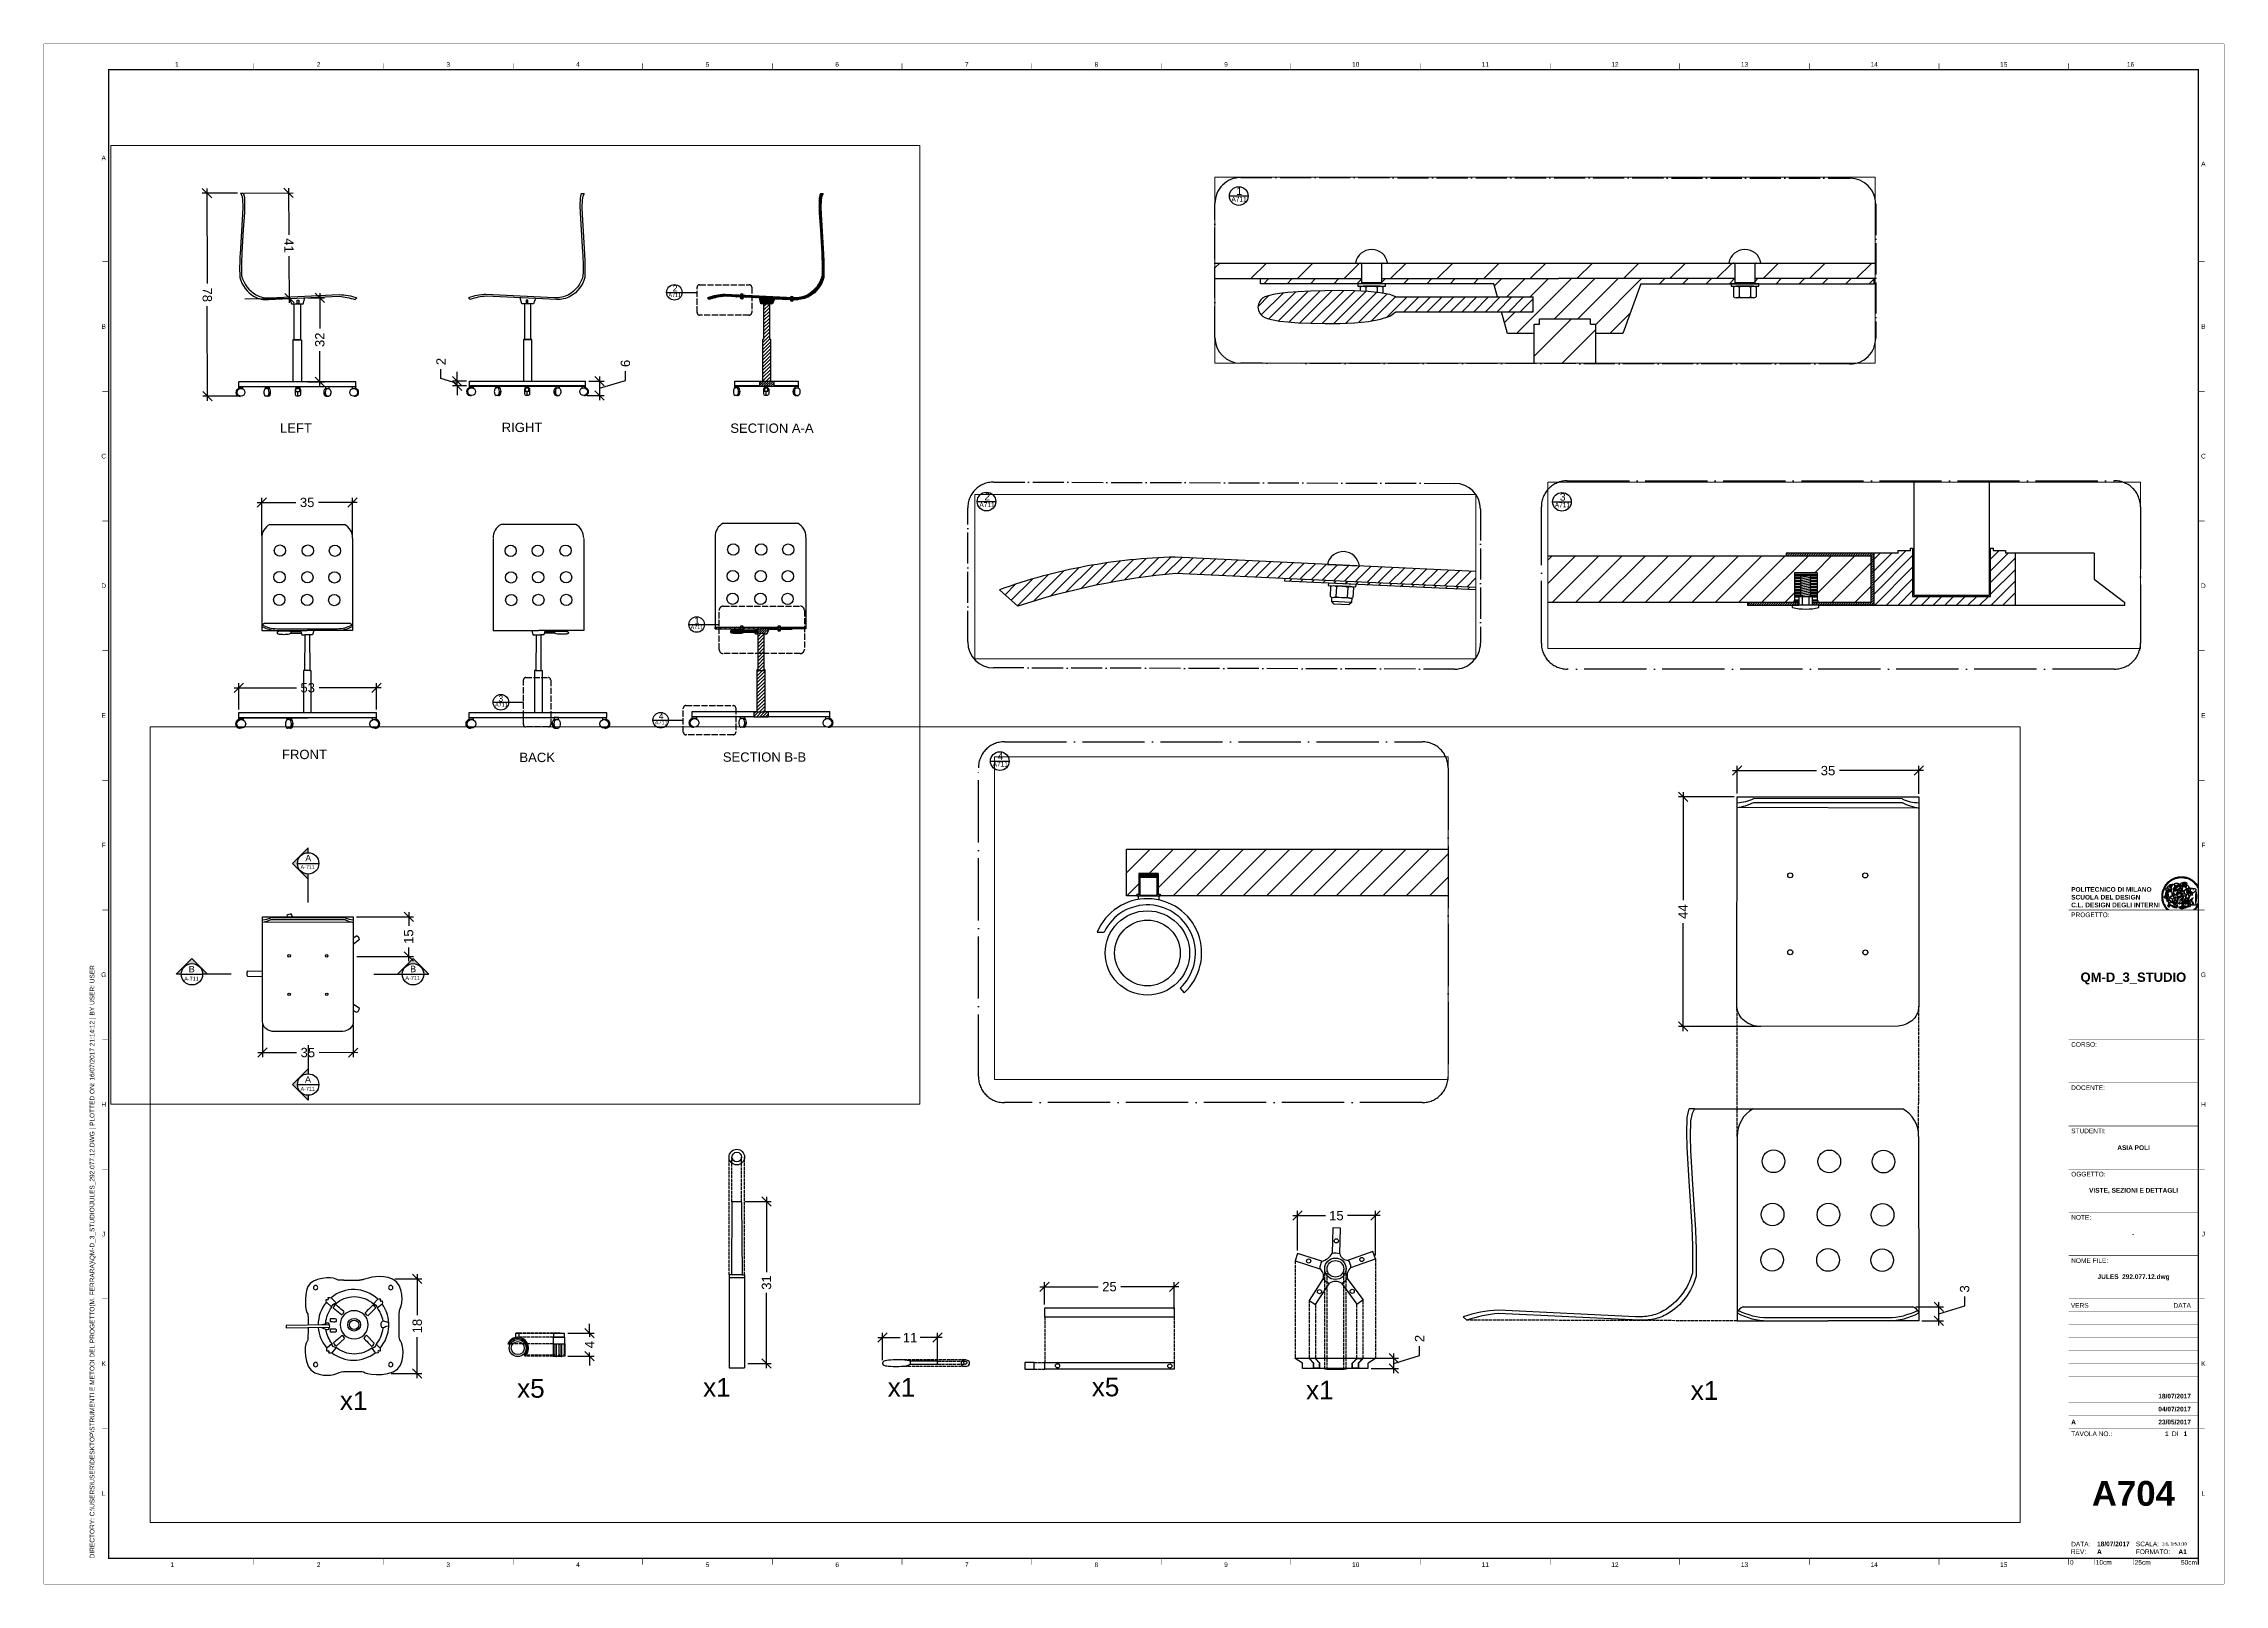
# Paper-space layout 'A000' of a CAD drawing. Header units: millimetres. Extents: x -3 to 838, y -3 to 591.
# The model-space entities are those that its viewports show. They can reach past a viewport. Long polylines and large blocks are cut down to what shows.
import ezdxf
from ezdxf.enums import TextEntityAlignment as Align

# ---------------------------------------------------------------- set-up
doc = ezdxf.new("R2010")
doc.units = ezdxf.units.MM
doc.set_wipeout_variables(frame=1)
for name, pattern in [('ACAD_ISO02W100', [15, 12, -3]), ('ACAD_ISO04W100', [30, 24, -3, 0, -3]), ('CONTINUA', [0])]:
    doc.linetypes.add(name, pattern=pattern)
for name, color, linetype in [('A-ANNOTATION-QUOTE', 40, 'Continuous'), ('A-SECTION', 254, 'Continuous'), ('A-SECTION-1', 253, 'Continuous'), ('A-SECTION-LINE', 1, 'Continuous'), ('DETAILS', 5, 'ACAD_ISO02W100'), ('G-ANNO-LOGO', 3, 'Continuous'), ('G-ANNO-SYMB', 4, 'Continuous'), ('G-ANNO-TEXT', 3, 'Continuous'), ('G-ANNO-TTLB', 3, 'Continuous'), ('viti e bulloni', 2, 'Continuous')]:
    doc.layers.add(name, color=color, linetype=linetype)
doc.layers.add('A-FURN', color=8, linetype='Continuous', lineweight=18)
doc.layers.add('G-ANNO-NPLT', color=210, linetype='Continuous', plot=False)
doc.styles.add('Annotative', font='arial.ttf')
doc.styles.add('ARIAL', font='arial.ttf')
doc.styles.add('ARIAL-BOLD', font='')
doc.styles.add('E-ARIAL', font='arial.ttf')
doc.styles.get('ARIAL-BOLD').set_extended_font_data('Arial', bold=True)
doc.dimstyles.new('TICK_36', dxfattribs={"dimtxt": 3.6, "dimasz": 3.6, "dimexe": 1.8, "dimexo": 1.2, "dimgap": 1.8, "dimtad": 0, "dimdec": 0, "dimzin": 0, "dimdsep": 46, "dimtxsty": 'ARIAL', "dimblk": 'OBLIQUE', "dimcen": 1.8, "dimdle": 1.8, "dimclrd": 256, "dimclrt": 256, "dimadec": 0, "dimazin": 0, "dimtfac": 1, "dimtdec": 0, "dimtmove": 1, "dimatfit": 3, "dimldrblk": 'OPEN90', "dimfxl": 1, "dimtfill": 1, "dimtolj": 1, "dimtzin": 0, "dimarcsym": 0})

# ---------------------------------------------------------------- blocks, each defined once
blk = doc.blocks.new('A1_GRID_LAYOUT')
at = {"layer": 'G-ANNO-NPLT', "const_width": 0.18}
for points in [[(841, 594), (0, 594)], [(0, 0), (0, 594)], [(841, 0), (841, 594)], [(841, 0), (0, 0)]]:
    blk.add_lwpolyline(points, dxfattribs=at)
at = {"layer": 'G-ANNO-TTLB', "const_width": 0.5, "flags": 128}
blk.add_lwpolyline([(25, 584), (25, 10), (831, 10), (831, 584)], close=True, dxfattribs=at)
at = {"layer": 'G-ANNO-TTLB', "const_width": 0.18, "flags": 128}
for points in [[(81, 586.5), (81, 584)], [(131, 586.5), (131, 584)], [(181, 586.5), (181, 584)], [(231, 586.5), (231, 584)], [(281, 586.5), (281, 584)], [(331, 586.5), (331, 584)], [(381, 586.5), (381, 584)], [(431, 586.5), (431, 584)], [(481, 586.5), (481, 584)], [(531, 586.5), (531, 584)], [(581, 586.5), (581, 584)], [(631, 586.5), (631, 584)], [(681, 586.5), (681, 584)], [(731, 586.5), (731, 584)], [(781, 586.5), (781, 584)], [(0, 578.5), (0, 576)], [(25, 510), (22.5, 510)], [(833.5, 510), (831, 510)], [(25, 460), (22.5, 460)], [(833.5, 460), (831, 460)], [(25, 410), (22.5, 410)], [(833.5, 410), (831, 410)], [(25, 360), (22.5, 360)], [(833.5, 360), (831, 360)], [(25, 310), (22.5, 310)], [(833.5, 310), (831, 310)], [(25, 260), (22.5, 260)], [(833.5, 260), (831, 260)], [(25, 210), (22.5, 210)], [(833.5, 210), (831, 210)], [(25, 160), (22.5, 160)], [(833.5, 160), (831, 160)], [(25, 110), (22.5, 110)], [(833.5, 110), (831, 110)], [(833.5, 110), (831, 110)], [(25, 60), (22.5, 60)], [(833.5, 60), (831, 60)], [(833.5, 60), (831, 60)], [(81, 10), (81, 7.5)], [(131, 10), (131, 7.5)], [(181, 10), (181, 7.5)], [(231, 10), (231, 7.5)], [(281, 10), (281, 7.5)], [(331, 10), (331, 7.5)], [(381, 10), (381, 7.5)], [(431, 10), (431, 7.5)], [(481, 10), (481, 7.5)], [(531, 10), (531, 7.5)], [(581, 10), (581, 7.5)], [(631, 10), (631, 7.5)], [(681, 10), (681, 7.5)], [(731, 10), (731, 7.5)], [(781, 10), (781, 7.5)]]:
    blk.add_lwpolyline(points, dxfattribs=at)
at = {"layer": 'G-ANNO-TTLB', "const_width": 0.18}
blk.add_lwpolyline([(716.5, 10), (776.5, 10)], dxfattribs=at)
at = {"layer": 'G-ANNO-TEXT', "style": 'ARIAL'}
for s, p in [('1', (51.35, 586.07)), ('2', (106, 586.07)), ('3', (156, 586.07)), ('4', (206, 586.07)), ('5', (256, 586.07)), ('6', (306, 586.07)), ('7', (356, 586.07)), ('8', (406, 586.07)), ('9', (456, 586.07)), ('10', (506, 586.07)), ('11', (556, 586.07)), ('12', (606, 586.07)), ('13', (656, 586.07)), ('14', (706, 586.07)), ('15', (756, 586.07)), ('16', (804.89, 586.07)), ('A', (23.09, 549.98)), ('A', (832.98, 547.71)), ('B', (23.09, 485)), ('B', (832.98, 485)), ('C', (23.09, 435)), ('C', (832.98, 435)), ('D', (23.09, 385)), ('D', (832.98, 385)), ('E', (23.09, 335)), ('E', (832.98, 335)), ('F', (23.09, 285)), ('F', (832.98, 285)), ('G', (23.09, 235)), ('G', (832.98, 235)), ('H', (23.09, 185)), ('H', (832.98, 185)), ('J', (23.09, 135)), ('J', (832.98, 135)), ('K', (23.09, 85)), ('K', (832.98, 85)), ('L', (23.09, 35)), ('L', (832.98, 35)), ('2', (106, 7.51)), ('3', (156, 7.51)), ('6', (306, 7.51)), ('8', (406, 7.51)), ('9', (456, 7.51)), ('10', (506, 7.51)), ('12', (606, 7.51)), ('13', (656, 7.51)), ('1', (49.49, 7.51)), ('4', (206, 7.51)), ('5', (256, 7.51)), ('7', (356, 7.51)), ('11', (556, 7.51)), ('14', (706, 7.51)), ('15', (756, 7.51))]:
    blk.add_text(s, height=1.8, dxfattribs=at).set_placement(p, align=Align.MIDDLE_CENTER)
at = {"layer": 'G-ANNO-TEXT', "insert": (17.7, 9.95), "char_height": 1.8, "attachment_point": 1, "rotation": 90, "style": 'ARIAL'}
blk.add_mtext_dynamic_manual_height_columns('DIRECTORY: C:\\\\USERS\\\\USER\\\\DESKTOP\\\\STRUMENTI E METODI DEL PROGETTO(M. FERRARA)\\\\QM-D_3_STUDIO\\\\JULES_292.077.12.DWG | PLOTTED ON: 16/07/2017 21:14:12 | BY USER: USER', width=412.209, gutter_width=9, heights=[0], dxfattribs=at)
blk = doc.blocks.new('logoPolimi')
for p, q in [((-2.37, 0.12), (-2.16, 0.11)), ((-2.37, 0.01), (-2.16, 0.01)), ((-2.36, 0.23), (-2.15, 0.21)), ((-2.35, 0.34), (-2.14, 0.31)), ((-2.33, 0.45), (-2.12, 0.41)), ((-2.3, 0.55), (-2.1, 0.51)), ((-2.28, 0.66), (-2.07, 0.6)), ((-2.24, 0.77), (-2.04, 0.7)), ((-2.2, 0.87), (-2.01, 0.79)), ((-2.16, 0.97), (-1.97, 0.89)), ((-2.11, 1.07), (-1.93, 0.98)), ((-2.06, 1.17), (-1.88, 1.07)), ((-2.01, 1.26), (-1.83, 1.15)), ((-1.94, 1.36), (-1.77, 1.24)), ((-1.88, 1.45), (-1.71, 1.32)), ((-1.84, 0.03), (-1.82, 0.35)), ((-1.81, 1.53), (-1.65, 1.4)), ((-1.74, 1.61), (-1.58, 1.47)), ((-1.73, 0.59), (-1.73, 0.59)), ((-1.73, 0.59), (-1.73, 0.59)), ((-1.66, 1.69), (-1.51, 1.54)), ((-1.65, 0.57), (-1.65, 0.57)), ((-1.59, 1.12), (-1.59, 1.12)), ((-1.58, 1.77), (-1.44, 1.61)), ((-1.51, 0.55), (-1.51, 0.55)), ((-1.51, 0.55), (-1.51, 0.55)), ((-1.49, 1.84), (-1.36, 1.68)), ((-1.41, 1.91), (-1.28, 1.74)), ((-1.32, 1.97), (-1.2, 1.8)), ((-1.31, 0.79), (-1.21, 0.75)), ((-1.21, 0.75), (-1.31, 0.79)), ((-1.21, 0.75), (-1.31, 0.79)), ((-1.22, 2.03), (-1.11, 1.85)), ((-1.21, 0.75), (-1.21, 0.75)), ((-1.21, 0.75), (-1.21, 0.75)), ((-1.19, 0.76), (-1.19, 0.76)), ((-1.19, 0.76), (-1.19, 0.76)), ((-1.17, 0.99), (-1.18, 0.99)), ((-1.18, 0.99), (-1.17, 0.99)), ((-1.16, 0.57), (-1.16, 0.57)), ((-1.16, 0.57), (-1.16, 0.57)), ((-1.13, 2.09), (-1.03, 1.9)), ((-1.1, 0.01), (-0.99, 0.06)), ((-0.99, 0.06), (-1.1, 0.01)), ((-0.99, 0.06), (-1.1, 0.01)), ((-1.03, 2.14), (-0.94, 1.95)), ((-0.99, 0.06), (-0.99, 0.06)), ((-0.99, 0.06), (-0.99, 0.06)), ((-0.97, 0.79), (-0.98, 0.79)), ((-0.89, 0.84), (-0.97, 0.79)), ((-0.97, 0.79), (-0.89, 0.84)), ((-0.96, 1.41), (-0.96, 1.41)), ((-0.96, 1.41), (-0.96, 1.41)), ((-0.93, 2.18), (-0.84, 1.99)), ((-0.89, 0.84), (-0.82, 0.87)), ((-0.82, 0.87), (-0.89, 0.84)), ((-0.89, 0.84), (-0.82, 0.87)), ((-0.88, 0.83), (-0.89, 0.84)), ((-0.85, 1.39), (-0.85, 1.39)), ((-0.85, 1.39), (-0.85, 1.39)), ((-0.84, 0.14), (-0.84, 0.14)), ((-0.83, 2.22), (-0.75, 2.03)), ((-0.77, 1.08), (-0.78, 1.08)), ((-0.78, 1.08), (-0.77, 1.08)), ((-0.61, 1.12), (-0.77, 1.08)), ((-0.77, 1.08), (-0.61, 1.12)), ((-0.77, 1.08), (-0.61, 1.12)), ((-0.75, 1.3), (-0.76, 1.29)), ((-0.76, 1.29), (-0.75, 1.3)), ((-0.72, 2.26), (-0.66, 2.06)), ((-0.65, 0.99), (-0.7, 0.96)), ((-0.69, 0.18), (-0.68, 0.18)), ((-0.66, 0.93), (-0.66, 0.93)), ((-0.66, 0.93), (-0.64, 0.93)), ((-0.66, 0.93), (-0.66, 0.93)), ((-0.66, 0.93), (-0.66, 0.93)), ((-0.63, 1.01), (-0.63, 1.01)), ((-0.63, 1.01), (-0.62, 1.01)), ((-0.63, 0.66), (-0.63, 0.66)), ((-0.61, 2.29), (-0.56, 2.09)), ((-0.6, 1.12), (-0.61, 1.12)), ((-0.61, 1.12), (-0.6, 1.12)), ((-0.61, 1.12), (-0.6, 1.12)), ((-0.61, 0.86), (-0.57, 0.85)), ((-0.57, 0.85), (-0.61, 0.86)), ((-0.61, 0.86), (-0.57, 0.85)), ((-0.53, 1.08), (-0.6, 1.12)), ((-0.6, 1.12), (-0.6, 1.11)), ((-0.6, 1.12), (-0.53, 1.08)), ((-0.57, 0.8), (-0.59, 0.8)), ((-0.57, 0.85), (-0.53, 0.84)), ((-0.57, 0.85), (-0.57, 0.85)), ((-0.57, 0.85), (-0.57, 0.85)), ((-0.57, 0.85), (-0.53, 0.84)), ((-0.56, 0.29), (-0.49, 0.48)), ((-0.56, 0.14), (-0.56, 0.29)), ((-0.5, 0.11), (-0.56, 0.14)), ((-0.53, 0.84), (-0.51, 0.84)), ((-0.53, 0.84), (-0.51, 0.84)), ((-0.53, 0.84), (-0.53, 0.84)), ((-0.51, 2.32), (-0.46, 2.11)), ((-0.51, 0.11), (-0.51, 0.11)), ((-0.51, 0.11), (-0.51, 0.11)), ((-0.34, 0.33), (-0.5, 0.11)), ((-0.49, 0.48), (-0.41, 0.55)), ((-0.42, 0.8), (-0.47, 0.79)), ((-0.42, 0.8), (-0.47, 0.79)), ((-0.47, 0.79), (-0.45, 0.76)), ((-0.47, 0.79), (-0.45, 0.76)), ((-0.45, 1.14), (-0.42, 1.11)), ((-0.42, 1.26), (-0.36, 1.22)), ((-0.41, 0.55), (-0.34, 0.49)), ((-0.4, 2.34), (-0.36, 2.13)), ((-0.4, 1.37), (-0.38, 1.38)), ((-0.39, 1.37), (-0.4, 1.37)), ((-0.35, 1.33), (-0.4, 1.37)), ((-0.39, 1.24), (-0.4, 1.23)), ((-0.38, 1.14), (-0.38, 1.14)), ((-0.34, 0.49), (-0.09, 0.48)), ((-0.16, 0.32), (-0.34, 0.33)), ((-0.14, 0.32), (-0.31, 0.34)), ((-0.29, 2.35), (-0.26, 2.14)), ((-0.28, 1.3), (-0.29, 1.3)), ((-0.28, 1.3), (-0.28, 1.3)), ((-0.18, 2.36), (-0.16, 2.15)), ((-0.16, 1.24), (-0.16, 1.25)), ((-0.16, 1.25), (-0.16, 1.25)), ((-0.16, 0.49), (-0.14, 0.64)), ((-0.06, 0.27), (-0.16, 0.32)), ((-0.1, 0.88), (-0.09, 0.87)), ((-0.08, 1.37), (-0.08, 1.38)), ((-0.08, 1.23), (-0.05, 1.21)), ((-0.05, 1.21), (-0.08, 1.23)), ((-0.08, 1.23), (-0.05, 1.21)), ((-0.07, 2.37), (-0.06, 2.16)), ((-0.03, 0.26), (-0.06, 0.27)), ((-0.05, 1.21), (-0.04, 1.21)), ((-0.04, 1.21), (-0.05, 1.21)), ((-0.04, 1.21), (-0.04, 1.21)), ((-0.04, 1.21), (-0.04, 1.21)), ((-0.04, 0.48), (-0.03, 0.26)), ((0.03, 1.15), (0.03, 1.15)), ((0.03, 0.66), (0.03, 0.67)), ((0.04, 2.37), (0.04, 2.16)), ((0.07, 0.58), (0.07, 0.57)), ((0.1, 1.18), (0.1, 1.18)), ((0.1, 0.84), (0.1, 0.84)), ((0.13, 1.32), (0.17, 1.19)), ((0.15, 2.36), (0.14, 2.16)), ((0.14, 0.71), (0.34, 0.65)), ((0.31, 0.56), (0.17, 0.63)), ((0.26, 2.36), (0.24, 2.15)), ((0.27, 1.61), (0.27, 1.61)), ((0.27, 1.61), (0.27, 1.61)), ((0.27, 1.61), (0.27, 1.61)), ((0.29, 1.29), (0.29, 1.29)), ((0.29, 1.29), (0.29, 1.29)), ((0.29, 1.29), (0.29, 1.29)), ((0.29, 1.29), (0.29, 1.29)), ((0.33, 0.49), (0.34, 0.49)), ((0.33, 0.03), (0.35, 0.03)), ((0.33, 0.03), (0.35, 0.03)), ((0.37, 2.34), (0.34, 2.13)), ((0.34, 0.65), (0.34, 0.64)), ((0.35, 0.03), (0.57, 0.06)), ((0.35, 0.03), (0.57, 0.06)), ((0.35, 0.03), (0.35, 0.03)), ((0.35, 0.03), (0.35, 0.03)), ((0.38, 1.36), (0.37, 1.35)), ((0.38, 0.34), (0.37, 0.34)), ((0.38, 0.34), (0.38, 0.34)), ((0.43, 0.67), (0.39, 0.64)), ((0.48, 2.32), (0.44, 2.12)), ((0.49, 1.05), (0.51, 1.13)), ((0.51, 1.13), (0.49, 1.05)), ((0.49, 1.05), (0.51, 1.13)), ((0.51, 1.31), (0.5, 1.29)), ((0.51, 1.13), (0.52, 1.23)), ((0.52, 1.23), (0.51, 1.23)), ((0.51, 1.23), (0.52, 1.23)), ((0.52, 1.23), (0.51, 1.13)), ((0.51, 1.13), (0.52, 1.23)), ((0.52, 1.24), (0.6, 1.37)), ((0.52, 1.23), (0.6, 1.36)), ((0.6, 1.36), (0.52, 1.23)), ((0.52, 1.23), (0.52, 1.23)), ((0.52, 1.23), (0.52, 1.24)), ((0.52, 1.23), (0.52, 1.23)), ((0.55, 1.07), (0.53, 1.06)), ((0.53, 1.04), (0.53, 1.06)), ((0.53, 1.05), (0.53, 1.04)), ((0.59, 2.3), (0.54, 2.09)), ((0.54, 0.3), (0.63, 0.32)), ((0.54, -0.08), (0.61, 0.06)), ((0.61, 0.06), (0.54, -0.08)), ((0.54, -0.08), (0.61, 0.06)), ((0.56, 0.19), (0.59, 0.21)), ((0.57, 1.07), (0.57, 1.07)), ((0.57, 1.07), (0.57, 1.07)), ((0.57, 1.07), (0.57, 1.07)), ((0.57, 1.07), (0.57, 1.07)), ((0.57, 1.07), (0.57, 1.07)), ((0.57, 1.07), (0.57, 1.07)), ((0.57, 1.07), (0.57, 1.07)), ((0.58, 0.3), (0.59, 0.29)), ((0.59, 0.78), (0.59, 0.79)), ((0.59, 0.79), (0.59, 0.79)), ((0.59, 0.79), (0.59, 0.79)), ((0.59, 0.79), (0.59, 0.78)), ((0.61, 0.06), (0.6, 0.07)), ((0.6, 0.07), (0.61, 0.06)), ((0.61, 0.06), (0.61, 0.07)), ((0.62, 0.21), (0.65, 0.22)), ((0.69, 2.27), (0.63, 2.07)), ((0.64, 1.37), (0.65, 1.37)), ((0.69, 0.86), (0.68, 0.86)), ((0.68, 0.86), (0.69, 0.86)), ((0.68, 0.76), (0.68, 0.76)), ((0.8, 2.23), (0.73, 2.03)), ((0.76, 0.26), (0.76, 0.26)), ((0.9, 2.19), (0.82, 2)), ((0.82, 0.35), (0.84, 0.36)), ((0.82, 0.35), (0.82, 0.35)), ((0.84, 0.36), (0.84, 0.37)), ((0.85, 0.34), (1.05, 0.35)), ((1, 2.15), (0.91, 1.96)), ((0.93, 1.05), (0.93, 1.05)), ((0.93, 1.05), (0.93, 1.05)), ((0.93, 1.05), (0.93, 1.04)), ((0.93, 1.05), (0.93, 1.05)), ((0.97, 0.66), (0.96, 0.66)), ((1.01, 0.97), (0.98, 0.96)), ((1.1, 2.1), (1, 1.91)), ((1.2, 2.04), (1.09, 1.86)), ((1.17, 0.96), (1.17, 0.95)), ((1.17, 0.95), (1.17, 0.95)), ((1.29, 1.99), (1.18, 1.81)), ((1.38, 1.92), (1.26, 1.75)), ((1.34, 0.37), (1.26, 0.04)), ((1.27, 0.37), (1.27, 0.38)), ((1.28, 0.95), (1.28, 0.95)), ((1.47, 1.86), (1.34, 1.69)), ((1.37, 0.73), (1.46, 0.81)), ((1.41, 0.4), (1.41, 0.41)), ((1.56, 1.79), (1.42, 1.63)), ((1.64, 1.71), (1.49, 1.56)), ((1.49, 0.9), (1.57, 0.92)), ((1.72, 1.63), (1.56, 1.49)), ((1.67, 0.6), (1.57, 0.53)), ((1.79, 1.55), (1.63, 1.41)), ((1.86, 1.47), (1.7, 1.34)), ((1.93, 1.38), (1.76, 1.26)), ((1.99, 1.29), (1.81, 1.17)), ((2.05, 1.19), (1.87, 1.09)), ((2.1, 1.1), (1.92, 1)), ((2.15, 1), (1.96, 0.91)), ((2.19, 0.9), (2, 0.82)), ((2.23, 0.79), (2.04, 0.72)), ((2.27, 0.69), (2.07, 0.63)), ((2.3, 0.58), (2.09, 0.53)), ((2.32, 0.47), (2.12, 0.43)), ((2.34, 0.37), (2.13, 0.33)), ((2.36, 0.26), (2.15, 0.23)), ((2.37, 0.15), (2.16, 0.13)), ((2.37, 0.04), (2.16, 0.03)), ((-2.37, -0.1), (-2.16, -0.09)), ((-2.36, -0.21), (-2.15, -0.19)), ((-2.35, -0.32), (-2.14, -0.29)), ((-2.33, -0.43), (-2.12, -0.39)), ((-2.31, -0.54), (-2.1, -0.49)), ((-2.28, -0.65), (-2.08, -0.59)), ((-2.25, -0.75), (-2.05, -0.69)), ((-2.21, -0.86), (-2.02, -0.78)), ((-2.17, -0.96), (-1.98, -0.87)), ((-2.12, -1.06), (-1.93, -0.96)), ((-2.07, -1.16), (-1.89, -1.05)), ((-2.04, -0.15), (-1.97, -0.2)), ((-2.01, -1.25), (-1.84, -1.14)), ((-1.95, -1.34), (-1.78, -1.22)), ((-1.89, -1.43), (-1.72, -1.31)), ((-1.82, -1.52), (-1.66, -1.38)), ((-1.75, -1.6), (-1.59, -1.46)), ((-1.67, -1.68), (-1.52, -1.53)), ((-1.58, -0.12), (-1.6, -0.18)), ((-1.6, -0.18), (-1.58, -0.28)), ((-1.57, -0.54), (-1.59, -0.54)), ((-1.59, -0.54), (-1.59, -0.54)), ((-1.59, -1.76), (-1.45, -1.6)), ((-1.56, -0.32), (-1.56, -0.31)), ((-1.56, -0.31), (-1.56, -0.31)), ((-1.53, -0.65), (-1.53, -0.65)), ((-1.53, -0.65), (-1.53, -0.65)), ((-1.51, -1.83), (-1.37, -1.67)), ((-1.48, -0.86), (-1.48, -0.85)), ((-1.42, -0.37), (-1.42, -0.37)), ((-1.42, -1.9), (-1.29, -1.73)), ((-1.38, -0.46), (-1.38, -0.46)), ((-1.33, -1.96), (-1.21, -1.79)), ((-1.31, -0.24), (-1.31, -0.23)), ((-1.31, -0.23), (-1.31, -0.24)), ((-1.24, -2.02), (-1.13, -1.84)), ((-1.23, -0.19), (-1.23, -0.19)), ((-1.23, -0.19), (-1.23, -0.19)), ((-1.23, -0.19), (-1.23, -0.19)), ((-1.23, -0.19), (-1.23, -0.19)), ((-1.14, -2.08), (-1.04, -1.89)), ((-1.04, -2.13), (-0.95, -1.94)), ((-1.01, -0.39), (-1.02, -0.39)), ((-1.02, -0.39), (-1.01, -0.39)), ((-1.02, -0.7), (-1.02, -0.7)), ((-1.02, -0.7), (-1.02, -0.7)), ((-1.02, -0.7), (-1.02, -0.7)), ((-0.94, -2.18), (-0.86, -1.98)), ((-0.84, -2.22), (-0.77, -2.02)), ((-0.79, -0.51), (-0.83, -0.58)), ((-0.83, -0.58), (-0.79, -0.51)), ((-0.83, -0.58), (-0.79, -0.51)), ((-0.78, -1.05), (-0.83, -0.94)), ((-0.83, -0.94), (-0.78, -1.05)), ((-0.83, -0.94), (-0.83, -0.94)), ((-0.83, -0.94), (-0.78, -1.05)), ((-0.82, -1.23), (-0.82, -1.23)), ((-0.82, -1.23), (-0.77, -1.23)), ((-0.77, -1.23), (-0.82, -1.23)), ((-0.82, -1.23), (-0.82, -1.23)), ((-0.77, -1.23), (-0.82, -1.23)), ((-0.75, -0.96), (-0.8, -0.89)), ((-0.8, -0.89), (-0.79, -0.92)), ((-0.79, -0.92), (-0.8, -0.89)), ((-0.8, -0.89), (-0.75, -0.96)), ((-0.79, -0.92), (-0.8, -0.89)), ((-0.8, -0.89), (-0.8, -0.89)), ((-0.8, -0.89), (-0.75, -0.96)), ((-0.79, -0.92), (-0.78, -0.95)), ((-0.78, -0.95), (-0.79, -0.92)), ((-0.78, -0.95), (-0.79, -0.92)), ((-0.77, -0.49), (-0.78, -0.48)), ((-0.78, -0.48), (-0.77, -0.49)), ((-0.78, -0.95), (-0.76, -1)), ((-0.76, -1), (-0.78, -0.95)), ((-0.76, -1), (-0.78, -0.95)), ((-0.71, -0.89), (-0.75, -0.87)), ((-0.75, -0.87), (-0.71, -0.89)), ((-0.75, -0.87), (-0.71, -0.89)), ((-0.72, -1.01), (-0.75, -0.96)), ((-0.75, -0.96), (-0.72, -1.01)), ((-0.75, -0.96), (-0.72, -1.01)), ((-0.74, -2.25), (-0.67, -2.05)), ((-0.64, -0.93), (-0.71, -0.89)), ((-0.71, -0.89), (-0.64, -0.93)), ((-0.71, -0.89), (-0.64, -0.93)), ((-0.66, -0.53), (-0.66, -0.53)), ((-0.66, -0.53), (-0.66, -0.53)), ((-0.66, -0.53), (-0.66, -0.53)), ((-0.63, -2.29), (-0.57, -2.08)), ((-0.52, -2.31), (-0.48, -2.11)), ((-0.39, -0.81), (-0.51, -0.69)), ((-0.51, -1.04), (-0.5, -1.04)), ((-0.48, -0.42), (-0.48, -0.42)), ((-0.48, -0.42), (-0.48, -0.42)), ((-0.48, -0.42), (-0.48, -0.42)), ((-0.42, -2.33), (-0.38, -2.13)), ((-0.41, -0.51), (-0.41, -0.51)), ((-0.38, -0.05), (-0.39, -0.12)), ((-0.39, -0.12), (-0.37, -0.1)), ((-0.35, -0.14), (-0.37, -0.08)), ((-0.37, -0.09), (-0.37, -0.09)), ((-0.33, -0.12), (-0.35, -0.14)), ((-0.32, -0.14), (-0.35, -0.14)), ((-0.35, -0.18), (-0.34, -0.22)), ((-0.34, -0.08), (-0.29, -0.16)), ((-0.34, -0.22), (-0.34, -0.22)), ((-0.27, -0.17), (-0.32, -0.14)), ((-0.31, -2.35), (-0.28, -2.14)), ((-0.25, -0.91), (-0.26, -0.9)), ((-0.26, -1.29), (0.1, -1.2)), ((0.1, -1.2), (-0.26, -1.29)), ((0.08, -1.4), (-0.26, -1.29)), ((-0.26, -1.29), (0.08, -1.4)), ((-0.26, -1.38), (-0.26, -1.29)), ((-0.26, -1.29), (-0.26, -1.29)), ((-0.26, -1.29), (-0.26, -1.38)), ((-0.26, -1.29), (0.08, -1.4)), ((-0.26, -1.29), (-0.26, -1.29)), ((0.08, -1.49), (-0.26, -1.38)), ((-0.26, -1.38), (0.09, -1.49)), ((-0.2, -2.36), (-0.18, -2.15)), ((-0.14, -0.15), (-0.16, -0.13)), ((-0.11, -0.04), (-0.12, -0.05)), ((-0.09, -2.37), (-0.08, -2.16)), ((-0.04, -0.41), (-0.01, -0.44)), ((-0.01, -0.44), (-0.04, -0.41)), ((-0.04, -0.41), (-0.01, -0.44)), ((0.03, -2.37), (0.02, -2.16)), ((0.07, -0.84), (0.07, -0.84)), ((0.07, -0.84), (0.07, -0.84)), ((0.1, -1.2), (0.08, -1.32)), ((0.08, -1.32), (0.13, -1.2)), ((0.08, -1.4), (0.72, -1.22)), ((0.72, -1.22), (0.08, -1.4)), ((0.08, -1.4), (0.72, -1.22)), ((0.72, -1.31), (0.08, -1.49)), ((0.08, -1.44), (0.08, -1.4)), ((0.08, -1.4), (0.08, -1.44)), ((0.08, -1.4), (0.08, -1.49)), ((0.08, -1.49), (0.08, -1.44)), ((0.08, -1.44), (0.08, -1.44)), ((0.08, -1.44), (0.08, -1.45)), ((0.08, -1.45), (0.08, -1.46)), ((0.08, -1.46), (0.08, -1.49)), ((0.1, -1.01), (0.09, -0.86)), ((0.1, -1.01), (0.09, -0.86)), ((0.09, -1.49), (0.72, -1.31)), ((0.1, -1.2), (0.12, -1.04)), ((0.12, -1.04), (0.1, -1.2)), ((0.13, -1.2), (0.1, -1.2)), ((0.1, -1.2), (0.13, -1.2)), ((0.13, -1.2), (0.1, -1.2)), ((0.1, -1.2), (0.1, -1.2)), ((0.11, -0.44), (0.11, -0.44)), ((0.11, -0.44), (0.11, -0.44)), ((0.12, -0.21), (0.12, -0.21)), ((0.12, -0.21), (0.12, -0.21)), ((0.12, -0.21), (0.12, -0.21)), ((0.12, -0.21), (0.12, -0.21)), ((0.12, -0.21), (0.12, -0.21)), ((0.12, -0.21), (0.12, -0.21)), ((0.12, -0.21), (0.12, -0.21)), ((0.12, -0.21), (0.12, -0.21)), ((0.12, -0.21), (0.12, -0.21)), ((0.12, -0.21), (0.12, -0.21)), ((0.12, -0.21), (0.12, -0.21)), ((0.12, -0.21), (0.12, -0.21)), ((0.12, -0.21), (0.12, -0.21)), ((0.12, -0.56), (0.14, -0.53)), ((0.14, -0.53), (0.12, -0.56)), ((0.12, -0.56), (0.14, -0.53)), ((0.12, -1.04), (0.12, -1.04)), ((0.12, -1.04), (0.12, -1.04)), ((0.12, -1.04), (0.12, -1.04)), ((0.14, -2.37), (0.12, -2.16)), ((0.21, -0.99), (0.13, -1.2)), ((0.13, -1.2), (0.21, -0.99)), ((0.36, -1.14), (0.13, -1.2)), ((0.13, -1.2), (0.26, -1.17)), ((0.14, -0.53), (0.16, -0.49)), ((0.16, -0.49), (0.14, -0.53)), ((0.14, -0.53), (0.16, -0.49)), ((0.16, -0.49), (0.16, -0.49)), ((0.16, -0.49), (0.16, -0.49)), ((0.28, -1.19), (0.21, -0.99)), ((0.21, -0.99), (0.31, -1.27)), ((0.25, -2.36), (0.22, -2.15)), ((0.24, -0.17), (0.24, -0.16)), ((0.24, -0.16), (0.24, -0.17)), ((0.25, -0.84), (0.25, -0.88)), ((0.25, -0.88), (0.25, -0.84)), ((0.25, -0.88), (0.25, -0.84)), ((0.25, -0.88), (0.29, -1.17)), ((0.26, -0.88), (0.25, -0.88)), ((0.31, -1.27), (0.25, -0.88)), ((0.26, -1.17), (0.28, -1.16)), ((0.28, -1.16), (0.36, -1.14)), ((0.29, -1.17), (0.28, -1.19)), ((0.35, -2.34), (0.32, -2.14)), ((0.36, -1.14), (0.72, -1.22)), ((0.72, -1.22), (0.36, -1.14)), ((0.46, -2.32), (0.42, -2.12)), ((0.49, -0.31), (0.49, -0.31)), ((0.49, -0.31), (0.49, -0.31)), ((0.5, -0.27), (0.5, -0.27)), ((0.51, -0.27), (0.51, -0.27)), ((0.57, -2.3), (0.52, -2.1)), ((0.68, -2.27), (0.62, -2.07)), ((0.78, -2.24), (0.71, -2.04)), ((0.72, -0.81), (0.75, -0.89)), ((0.72, -1.22), (0.72, -1.31)), ((0.72, -1.31), (0.72, -1.22)), ((0.74, -0.23), (0.74, -0.23)), ((0.74, -0.23), (0.75, -0.24)), ((0.75, -0.23), (0.75, -0.23)), ((0.89, -2.2), (0.81, -2)), ((0.86, -0.25), (0.82, -0.34)), ((0.87, -0.22), (0.86, -0.23)), ((0.87, -0.22), (0.86, -0.25)), ((0.99, -2.15), (0.9, -1.96)), ((0.96, -0.58), (0.96, -0.57)), ((1.09, -2.11), (0.99, -1.92)), ((1.05, -1.05), (1.04, -1.05)), ((1.19, -2.05), (1.08, -1.87)), ((1.28, -2), (1.17, -1.82)), ((1.37, -1.93), (1.25, -1.76)), ((1.31, -0.27), (1.3, -0.26)), ((1.3, -0.26), (1.3, -0.26)), ((1.3, -0.26), (1.3, -0.26)), ((1.3, -0.26), (1.31, -0.27)), ((1.3, -0.26), (1.3, -0.26)), ((1.46, -1.87), (1.33, -1.7)), ((1.54, -1.8), (1.41, -1.64)), ((1.63, -1.72), (1.48, -1.57)), ((1.71, -1.65), (1.55, -1.5)), ((1.78, -1.57), (1.62, -1.43)), ((1.85, -1.48), (1.69, -1.35)), ((1.92, -1.39), (1.75, -1.27)), ((1.98, -1.3), (1.81, -1.19)), ((2.04, -1.21), (1.86, -1.1)), ((2.09, -1.11), (1.91, -1.01)), ((2.14, -1.01), (1.95, -0.92)), ((2.19, -0.91), (1.99, -0.83)), ((2.23, -0.81), (2.03, -0.74)), ((2.26, -0.7), (2.06, -0.64)), ((2.29, -0.6), (2.09, -0.55)), ((2.32, -0.49), (2.11, -0.45)), ((2.34, -0.38), (2.13, -0.35)), ((2.35, -0.27), (2.15, -0.25)), ((2.37, -0.08), (2.16, -0.07)), ((2.36, -0.16), (2.16, -0.15))]:
    blk.add_line(p, q)
for points in [[(-1.9, 0.12), (-1.94, 0.02), (-2.05, -0.09), (-2.05, -0.09)], [(-1.86, 0.38), (-1.86, 0.38), (-1.87, 0.19), (-1.9, 0.12)], [(-1.76, 0.6), (-1.76, 0.6), (-1.84, 0.57), (-1.86, 0.38)], [(-1.86, -0.04), (-1.84, 0.02), (-1.84, 0.03), (-1.84, 0.03)], [(-1.82, 0.78), (-1.83, 0.8), (-1.85, 0.86), (-1.83, 0.88)], [(-1.82, 0.78), (-1.83, 0.8), (-1.85, 0.86), (-1.83, 0.88)], [(-1.83, 0.88), (-1.81, 0.9), (-1.76, 0.96), (-1.76, 0.96)], [(-1.83, 0.88), (-1.81, 0.9), (-1.76, 0.96), (-1.76, 0.96)], [(-1.76, 0.6), (-1.83, 0.7), (-1.78, 0.74), (-1.78, 0.74)], [(-1.78, 0.74), (-1.79, 0.74), (-1.83, 0.7), (-1.76, 0.6)], [(-1.78, 0.74), (-1.8, 0.76), (-1.81, 0.78), (-1.82, 0.78)], [(-1.78, 0.74), (-1.8, 0.76), (-1.81, 0.78), (-1.82, 0.78)], [(-1.82, 0.35), (-1.81, 0.5), (-1.73, 0.59), (-1.73, 0.59)], [(-1.82, -0.19), (-1.73, -0.07), (-1.75, 0.14), (-1.75, 0.3)], [(-1.75, 0.33), (-1.75, 0.17), (-1.73, -0.05), (-1.8, -0.17)], [(-1.78, 0.74), (-1.75, 0.72), (-1.72, 0.69), (-1.68, 0.7)], [(-1.68, 0.7), (-1.72, 0.69), (-1.75, 0.72), (-1.78, 0.74)], [(-1.68, 0.7), (-1.72, 0.69), (-1.75, 0.72), (-1.78, 0.74)], [(-1.78, 0.74), (-1.78, 0.74), (-1.78, 0.74), (-1.78, 0.74)], [(-1.76, 0.96), (-1.68, 1.1), (-1.59, 1.12), (-1.59, 1.12)], [(-1.76, 0.96), (-1.68, 1.1), (-1.6, 1.12), (-1.6, 1.12)], [(-1.73, 0.59), (-1.74, 0.59), (-1.75, 0.6), (-1.76, 0.6)], [(-1.73, 0.59), (-1.74, 0.59), (-1.75, 0.6), (-1.76, 0.6)], [(-1.75, 0.3), (-1.76, 0.47), (-1.65, 0.57), (-1.65, 0.57)], [(-1.65, 0.57), (-1.65, 0.57), (-1.76, 0.5), (-1.75, 0.33)], [(-1.65, 0.57), (-1.68, 0.58), (-1.7, 0.58), (-1.73, 0.59)], [(-1.65, 0.57), (-1.68, 0.58), (-1.7, 0.58), (-1.73, 0.59)], [(-1.5, 0.71), (-1.53, 0.74), (-1.61, 0.71), (-1.68, 0.7)], [(-1.68, 0.7), (-1.61, 0.71), (-1.53, 0.73), (-1.5, 0.71)], [(-1.5, 0.71), (-1.53, 0.73), (-1.61, 0.71), (-1.68, 0.7)], [(-1.51, 0.55), (-1.56, 0.56), (-1.61, 0.56), (-1.65, 0.57)], [(-1.65, 0.57), (-1.61, 0.56), (-1.56, 0.56), (-1.51, 0.55)], [(-1.51, 0.55), (-1.56, 0.56), (-1.61, 0.56), (-1.65, 0.57)], [(-1.59, 1.12), (-1.6, 1.06), (-1.61, 0.99), (-1.61, 0.97)], [(-1.61, 0.97), (-1.61, 0.99), (-1.6, 1.06), (-1.59, 1.12)], [(-1.61, 0.97), (-1.61, 0.99), (-1.6, 1.06), (-1.59, 1.12)], [(-1.61, 0.97), (-1.61, 0.95), (-1.56, 0.88), (-1.54, 0.87)], [(-1.54, 0.87), (-1.56, 0.88), (-1.61, 0.95), (-1.61, 0.97)], [(-1.54, 0.87), (-1.56, 0.88), (-1.61, 0.96), (-1.61, 0.97)], [(-1.59, 1.12), (-1.59, 1.13), (-1.59, 1.15), (-1.58, 1.16)], [(-1.59, 1.12), (-1.59, 1.13), (-1.59, 1.15), (-1.58, 1.16)], [(-1.58, 1.16), (-1.57, 1.21), (-1.52, 1.23), (-1.49, 1.25)], [(-1.58, 1.16), (-1.57, 1.21), (-1.52, 1.23), (-1.49, 1.25)], [(-1.58, 0.36), (-1.58, 0.48), (-1.51, 0.55), (-1.51, 0.55)], [(-1.51, 0.55), (-1.51, 0.55), (-1.58, 0.48), (-1.58, 0.36)], [(-1.51, 0.55), (-1.51, 0.55), (-1.58, 0.48), (-1.58, 0.36)], [(-1.55, 0.04), (-1.55, 0.08), (-1.58, 0.25), (-1.58, 0.36)], [(-1.58, 0.36), (-1.58, 0.25), (-1.55, 0.08), (-1.55, 0.04)], [(-1.58, 0.36), (-1.58, 0.25), (-1.55, 0.08), (-1.55, 0.04)], [(-1.58, -0.12), (-1.57, -0.06), (-1.55, 0.02), (-1.55, 0.04)], [(-1.55, 0.04), (-1.55, 0.02), (-1.57, -0.06), (-1.58, -0.12)], [(-1.55, 0.04), (-1.55, 0.02), (-1.56, -0.04), (-1.57, -0.1)], [(-1.54, 0.87), (-1.52, 0.85), (-1.47, 0.83), (-1.44, 0.83)], [(-1.44, 0.83), (-1.47, 0.83), (-1.52, 0.85), (-1.54, 0.87)], [(-1.45, 0.83), (-1.47, 0.83), (-1.52, 0.85), (-1.54, 0.87)], [(-1.51, 0.55), (-1.33, 0.54), (-1.16, 0.57), (-1.16, 0.57)], [(-1.16, 0.57), (-1.16, 0.57), (-1.33, 0.54), (-1.51, 0.55)], [(-1.16, 0.57), (-1.16, 0.57), (-1.33, 0.54), (-1.51, 0.55)], [(-1.5, 0.71), (-1.46, 0.68), (-1.4, 0.62), (-1.33, 0.66)], [(-1.33, 0.66), (-1.4, 0.62), (-1.46, 0.68), (-1.5, 0.71)], [(-1.33, 0.66), (-1.4, 0.62), (-1.46, 0.68), (-1.5, 0.71)], [(-1.49, 1.25), (-1.46, 1.26), (-1.42, 1.33), (-1.39, 1.36)], [(-1.49, 1.25), (-1.46, 1.27), (-1.43, 1.34), (-1.39, 1.36)], [(-1.31, 0.79), (-1.33, 0.79), (-1.42, 0.83), (-1.45, 0.83)], [(-1.44, 0.83), (-1.42, 0.83), (-1.33, 0.79), (-1.31, 0.79)], [(-1.31, 0.79), (-1.33, 0.79), (-1.42, 0.83), (-1.44, 0.83)], [(-1.35, 1.1), (-1.4, 1.17), (-1.36, 1.23), (-1.29, 1.31)], [(-1.29, 1.31), (-1.36, 1.23), (-1.4, 1.17), (-1.35, 1.1)], [(-1.35, 1.1), (-1.4, 1.17), (-1.36, 1.23), (-1.29, 1.31)], [(-1.39, 1.36), (-1.35, 1.38), (-1.26, 1.4), (-1.19, 1.41)], [(-1.39, 1.36), (-1.35, 1.38), (-1.26, 1.4), (-1.19, 1.41)], [(-1.18, 0.99), (-1.24, 0.97), (-1.3, 1.03), (-1.35, 1.1)], [(-1.35, 1.1), (-1.3, 1.03), (-1.24, 0.97), (-1.18, 0.99)], [(-1.18, 1), (-1.24, 0.97), (-1.3, 1.03), (-1.35, 1.1)], [(-1.33, 0.66), (-1.28, 0.7), (-1.23, 0.73), (-1.21, 0.75)], [(-1.21, 0.75), (-1.23, 0.73), (-1.28, 0.7), (-1.33, 0.66)], [(-1.21, 0.75), (-1.23, 0.73), (-1.28, 0.7), (-1.33, 0.66)], [(-1.29, 1.31), (-1.22, 1.39), (-1.01, 1.41), (-0.96, 1.41)], [(-0.96, 1.41), (-1.01, 1.41), (-1.22, 1.39), (-1.29, 1.31)], [(-1.29, 1.31), (-1.22, 1.39), (-1.01, 1.41), (-0.96, 1.41)], [(-1.24, -0.02), (-1.21, -0.01), (-1.1, 0.01), (-1.1, 0.01)], [(-1.1, 0.01), (-1.1, 0.01), (-1.21, -0.01), (-1.24, -0.02)], [(-1.1, 0.01), (-1.1, 0.01), (-1.21, -0.01), (-1.24, -0.02)], [(-1.21, 0.75), (-1.2, 0.75), (-1.19, 0.76), (-1.19, 0.76)], [(-1.19, 0.76), (-1.19, 0.76), (-1.2, 0.75), (-1.21, 0.75)], [(-1.19, 0.76), (-1.19, 0.76), (-1.2, 0.76), (-1.21, 0.75)], [(-1.19, 1.41), (-1.11, 1.43), (-0.97, 1.41), (-0.97, 1.41)], [(-1.19, 1.41), (-1.12, 1.43), (-0.98, 1.41), (-0.98, 1.41)], [(-1.19, 0.76), (-1.19, 0.77), (-1.18, 0.78), (-1.18, 0.79)], [(-1.18, 0.79), (-1.18, 0.78), (-1.19, 0.77), (-1.19, 0.76)], [(-1.19, 0.76), (-1.19, 0.77), (-1.19, 0.78), (-1.18, 0.79)], [(-1.18, 0.68), (-1.18, 0.68), (-1.19, 0.71), (-1.19, 0.76)], [(-1.19, 0.76), (-1.19, 0.71), (-1.18, 0.68), (-1.18, 0.68)], [(-1.18, 0.68), (-1.18, 0.68), (-1.19, 0.71), (-1.19, 0.76)], [(-1.18, 0.97), (-1.18, 0.97), (-1.18, 0.98), (-1.17, 0.99)], [(-1.17, 0.99), (-1.18, 0.98), (-1.18, 0.97), (-1.18, 0.97)], [(-1.18, 0.97), (-1.18, 0.97), (-1.18, 0.98), (-1.17, 0.99)], [(-1.18, 0.79), (-1.17, 0.86), (-1.18, 0.95), (-1.18, 0.97)], [(-1.18, 0.97), (-1.18, 0.95), (-1.17, 0.86), (-1.18, 0.79)], [(-1.18, 0.79), (-1.17, 0.86), (-1.18, 0.95), (-1.18, 0.97)], [(-1.16, 0.57), (-1.17, 0.6), (-1.18, 0.64), (-1.18, 0.68)], [(-1.18, 0.68), (-1.18, 0.64), (-1.17, 0.6), (-1.16, 0.57)], [(-1.16, 0.57), (-1.17, 0.6), (-1.18, 0.64), (-1.18, 0.68)], [(-1.17, 0.99), (-1.17, 1.03), (-1.16, 1.09), (-1.14, 1.13)], [(-1.09, 0.42), (-1.1, 0.44), (-1.14, 0.48), (-1.16, 0.57)], [(-1.16, 0.57), (-1.14, 0.48), (-1.1, 0.44), (-1.09, 0.42)], [(-1.09, 0.42), (-1.1, 0.44), (-1.14, 0.48), (-1.16, 0.57)], [(-1.14, 1.13), (-1.12, 1.18), (-1.05, 1.31), (-1.05, 1.31)], [(-1.12, 0.46), (-1.12, 0.46), (-1.13, 0.38), (-1.11, 0.26)], [(-1.11, 0.26), (-1.08, 0.14), (-1.05, 0.03), (-1.05, 0.03)], [(-1.02, 0.32), (-1.02, 0.32), (-1.08, 0.4), (-1.09, 0.42)], [(-1.09, 0.42), (-1.08, 0.4), (-1.02, 0.32), (-1.02, 0.32)], [(-1.02, 0.32), (-1.02, 0.32), (-1.08, 0.4), (-1.09, 0.42)], [(-0.98, 0.2), (-0.98, 0.21), (-1.02, 0.32), (-1.02, 0.32)], [(-1.02, 0.32), (-1.02, 0.32), (-0.98, 0.21), (-0.98, 0.2)], [(-0.98, 0.2), (-0.98, 0.21), (-1.02, 0.32), (-1.02, 0.32)], [(-1.01, 0.12), (-1, 0.16), (-0.98, 0.19), (-0.98, 0.2)], [(-0.98, 0.2), (-0.98, 0.19), (-1, 0.16), (-1.01, 0.12)], [(-1.01, 0.12), (-1, 0.16), (-0.98, 0.19), (-0.98, 0.2)], [(-0.99, 0.06), (-1, 0.07), (-1.01, 0.1), (-1.01, 0.12)], [(-1.01, 0.12), (-1.01, 0.1), (-1, 0.07), (-0.99, 0.06)], [(-0.99, 0.06), (-1, 0.07), (-1.01, 0.1), (-1.01, 0.12)], [(-0.99, 0.06), (-0.99, 0.06), (-0.99, 0.06), (-0.98, 0.05)], [(-0.98, 0.05), (-0.99, 0.06), (-0.99, 0.06), (-0.99, 0.06)], [(-0.99, 0.05), (-0.99, 0.06), (-0.99, 0.06), (-0.99, 0.06)], [(-0.95, 0.02), (-0.96, 0.03), (-0.97, 0.04), (-0.99, 0.05)], [(-0.98, 1.41), (-0.98, 1.41), (-0.97, 1.41), (-0.96, 1.41)], [(-0.98, 0.81), (-0.94, 0.85), (-0.92, 0.93), (-0.91, 0.97)], [(-0.91, 0.97), (-0.92, 0.93), (-0.94, 0.85), (-0.98, 0.81)], [(-0.91, 0.97), (-0.92, 0.93), (-0.94, 0.85), (-0.98, 0.81)], [(-0.98, 0.79), (-0.98, 0.81), (-0.98, 0.81), (-0.98, 0.81)], [(-0.98, 0.81), (-0.98, 0.81), (-0.98, 0.81), (-0.98, 0.79)], [(-0.98, 0.81), (-0.98, 0.81), (-0.98, 0.81), (-0.98, 0.79)], [(-0.98, 0.79), (-0.98, 0.79), (-0.98, 0.78), (-0.97, 0.77)], [(-0.98, 0.79), (-0.98, 0.79), (-0.98, 0.78), (-0.97, 0.77)], [(-0.98, 0.05), (-0.97, 0.04), (-0.96, 0.03), (-0.95, 0.02)], [(-0.95, 0.02), (-0.96, 0.03), (-0.97, 0.04), (-0.98, 0.05)], [(-0.97, 1.41), (-0.97, 1.41), (-0.97, 1.41), (-0.96, 1.41)], [(-0.97, 0.77), (-0.96, 0.74), (-0.91, 0.64), (-0.91, 0.57)], [(-0.97, 0.77), (-0.96, 0.74), (-0.91, 0.64), (-0.91, 0.57)], [(-0.96, 1.41), (-0.94, 1.41), (-0.9, 1.41), (-0.85, 1.39)], [(-0.96, 1.41), (-0.94, 1.41), (-0.9, 1.41), (-0.85, 1.39)], [(-0.95, 0.02), (-0.94, 0.01), (-0.92, 0.01), (-0.9, 0.01)], [(-0.9, 0.01), (-0.92, 0.01), (-0.94, 0.01), (-0.95, 0.02)], [(-0.91, 0.01), (-0.92, 0.01), (-0.94, 0.01), (-0.95, 0.02)], [(-0.91, 0.97), (-0.89, 1), (-0.87, 1.01), (-0.84, 1.02)], [(-0.84, 1.02), (-0.87, 1.01), (-0.89, 1), (-0.91, 0.97)], [(-0.84, 1.02), (-0.87, 1.01), (-0.89, 1.01), (-0.91, 0.97)], [(-0.91, 0.57), (-0.91, 0.5), (-0.9, 0.43), (-0.88, 0.37)], [(-0.91, 0.57), (-0.91, 0.5), (-0.9, 0.43), (-0.88, 0.37)], [(-0.87, 0.03), (-0.87, 0.03), (-0.89, 0.01), (-0.91, 0.01)], [(-0.9, 0.01), (-0.89, 0.01), (-0.87, 0.03), (-0.87, 0.03)], [(-0.87, 0.03), (-0.87, 0.03), (-0.89, 0.01), (-0.9, 0.01)], [(-0.88, 0.84), (-0.88, 0.84), (-0.89, 0.79), (-0.88, 0.77)], [(-0.88, 0.77), (-0.89, 0.79), (-0.88, 0.83), (-0.88, 0.83)], [(-0.74, 0.66), (-0.85, 0.67), (-0.88, 0.77), (-0.88, 0.77)], [(-0.88, 0.77), (-0.88, 0.77), (-0.85, 0.67), (-0.74, 0.66)], [(-0.88, 0.37), (-0.86, 0.32), (-0.83, 0.25), (-0.82, 0.25)], [(-0.88, 0.37), (-0.86, 0.32), (-0.83, 0.25), (-0.82, 0.25)], [(-0.87, 0.03), (-0.86, 0.03), (-0.86, 0.05), (-0.86, 0.06)], [(-0.86, 0.06), (-0.86, 0.05), (-0.86, 0.03), (-0.87, 0.03)], [(-0.86, 0.06), (-0.86, 0.05), (-0.86, 0.03), (-0.87, 0.03)], [(-0.85, 1.39), (-0.86, 1.42), (-0.8, 1.45), (-0.8, 1.46)], [(-0.85, 1.39), (-0.86, 1.42), (-0.83, 1.44), (-0.82, 1.45)], [(-0.86, 0.06), (-0.86, 0.07), (-0.86, 0.1), (-0.85, 0.11)], [(-0.85, 0.11), (-0.86, 0.1), (-0.86, 0.07), (-0.86, 0.06)], [(-0.85, 0.11), (-0.86, 0.1), (-0.86, 0.07), (-0.86, 0.06)], [(-0.81, 1.36), (-0.83, 1.37), (-0.84, 1.38), (-0.85, 1.39)], [(-0.85, 1.39), (-0.84, 1.38), (-0.83, 1.37), (-0.81, 1.36)], [(-0.85, 1.39), (-0.84, 1.38), (-0.83, 1.37), (-0.81, 1.36)], [(-0.85, 0.11), (-0.85, 0.12), (-0.84, 0.14), (-0.84, 0.14)], [(-0.84, 0.14), (-0.84, 0.14), (-0.85, 0.12), (-0.85, 0.11)], [(-0.84, 0.14), (-0.84, 0.14), (-0.85, 0.12), (-0.85, 0.11)], [(-0.84, 1.02), (-0.83, 1.03), (-0.81, 1.05), (-0.78, 1.08)], [(-0.78, 1.08), (-0.81, 1.05), (-0.83, 1.03), (-0.84, 1.02)], [(-0.78, 1.08), (-0.81, 1.05), (-0.83, 1.03), (-0.84, 1.02)], [(-0.84, 0.14), (-0.83, 0.15), (-0.81, 0.16), (-0.81, 0.16)], [(-0.81, 0.16), (-0.81, 0.16), (-0.83, 0.15), (-0.84, 0.14)], [(-0.81, 0.16), (-0.81, 0.16), (-0.84, 0.15), (-0.84, 0.14)], [(-0.84, 0.15), (-0.84, 0.15), (-0.84, 0.15), (-0.84, 0.14)], [(-0.84, 0.14), (-0.84, 0.14), (-0.84, 0.14), (-0.84, 0.14)], [(-0.84, 0.14), (-0.84, 0.14), (-0.84, 0.14), (-0.84, 0.14)], [(-0.84, 0.14), (-0.84, 0.14), (-0.84, 0.14), (-0.84, 0.14)], [(-0.82, 1.45), (-0.82, 1.45), (-0.8, 1.45), (-0.8, 1.45)], [(-0.82, 0.87), (-0.82, 0.87), (-0.72, 0.91), (-0.66, 0.93)], [(-0.66, 0.93), (-0.72, 0.91), (-0.82, 0.87), (-0.82, 0.87)], [(-0.82, 0.87), (-0.82, 0.87), (-0.72, 0.91), (-0.66, 0.93)], [(-0.82, 0.25), (-0.8, 0.25), (-0.77, 0.24), (-0.77, 0.23)], [(-0.82, 0.25), (-0.8, 0.25), (-0.78, 0.24), (-0.77, 0.23)], [(-0.76, 1.29), (-0.77, 1.32), (-0.79, 1.34), (-0.81, 1.36)], [(-0.81, 1.36), (-0.79, 1.34), (-0.77, 1.32), (-0.76, 1.29)], [(-0.81, 1.36), (-0.79, 1.34), (-0.77, 1.32), (-0.76, 1.3)], [(-0.81, 0.16), (-0.8, 0.17), (-0.8, 0.17), (-0.79, 0.18)], [(-0.79, 0.18), (-0.8, 0.17), (-0.8, 0.17), (-0.81, 0.16)], [(-0.79, 0.18), (-0.8, 0.17), (-0.8, 0.17), (-0.81, 0.16)], [(-0.8, 1.46), (-0.8, 1.49), (-0.69, 1.51), (-0.69, 1.51)], [(-0.8, 1.46), (-0.8, 1.49), (-0.75, 1.49), (-0.75, 1.49)], [(-0.8, 1.45), (-0.8, 1.45), (-0.8, 1.46), (-0.8, 1.46)], [(-0.79, 0.18), (-0.78, 0.18), (-0.77, 0.16), (-0.77, 0.16)], [(-0.77, 0.16), (-0.77, 0.16), (-0.78, 0.18), (-0.79, 0.18)], [(-0.77, 0.16), (-0.77, 0.16), (-0.78, 0.18), (-0.79, 0.18)], [(-0.78, 1.08), (-0.77, 1.1), (-0.76, 1.13), (-0.75, 1.16)], [(-0.75, 1.16), (-0.76, 1.13), (-0.77, 1.1), (-0.78, 1.08)], [(-0.75, 1.16), (-0.76, 1.13), (-0.77, 1.1), (-0.78, 1.08)], [(-0.77, 0.23), (-0.76, 0.22), (-0.72, 0.2), (-0.71, 0.2)], [(-0.77, 0.23), (-0.76, 0.22), (-0.72, 0.2), (-0.71, 0.2)], [(-0.77, 0.16), (-0.77, 0.16), (-0.74, 0.16), (-0.7, 0.17)], [(-0.7, 0.17), (-0.74, 0.16), (-0.77, 0.16), (-0.77, 0.16)], [(-0.7, 0.17), (-0.74, 0.16), (-0.77, 0.16), (-0.77, 0.16)], [(-0.76, 1.3), (-0.74, 1.25), (-0.73, 1.2), (-0.75, 1.16)], [(-0.75, 1.16), (-0.73, 1.2), (-0.74, 1.25), (-0.76, 1.29)], [(-0.76, 1.29), (-0.74, 1.25), (-0.73, 1.2), (-0.75, 1.16)], [(-0.75, 1.49), (-0.75, 1.52), (-0.69, 1.51), (-0.69, 1.51)], [(-0.7, 1.26), (-0.7, 1.28), (-0.73, 1.28), (-0.75, 1.3)], [(-0.75, 1.3), (-0.73, 1.28), (-0.7, 1.28), (-0.7, 1.26)], [(-0.71, 1.24), (-0.72, 1.25), (-0.73, 1.27), (-0.75, 1.28)], [(-0.63, 0.66), (-0.63, 0.66), (-0.73, 0.66), (-0.74, 0.66)], [(-0.74, 0.66), (-0.73, 0.66), (-0.63, 0.66), (-0.63, 0.66)], [(-0.65, 1.23), (-0.67, 1.24), (-0.71, 1.23), (-0.71, 1.24)], [(-0.71, 0.2), (-0.7, 0.2), (-0.69, 0.19), (-0.69, 0.18)], [(-0.71, 0.2), (-0.7, 0.2), (-0.69, 0.19), (-0.69, 0.18)], [(-0.65, 1.23), (-0.67, 1.24), (-0.7, 1.25), (-0.7, 1.26)], [(-0.7, 1.26), (-0.7, 1.25), (-0.67, 1.24), (-0.65, 1.23)], [(-0.7, 0.17), (-0.69, 0.17), (-0.68, 0.18), (-0.69, 0.18)], [(-0.69, 0.18), (-0.68, 0.18), (-0.69, 0.17), (-0.7, 0.17)], [(-0.69, 0.18), (-0.68, 0.18), (-0.69, 0.17), (-0.7, 0.17)], [(-0.69, 1.51), (-0.69, 1.59), (-0.51, 1.55), (-0.51, 1.55)], [(-0.69, 1.51), (-0.66, 1.55), (-0.66, 1.55), (-0.66, 1.55)], [(-0.66, 0.67), (-0.69, 0.69), (-0.68, 0.72), (-0.68, 0.76)], [(-0.68, 0.76), (-0.68, 0.72), (-0.69, 0.69), (-0.66, 0.67)], [(-0.66, 0.68), (-0.69, 0.69), (-0.68, 0.72), (-0.68, 0.76)], [(-0.68, 0.76), (-0.68, 0.79), (-0.67, 0.82), (-0.66, 0.83)], [(-0.66, 0.83), (-0.67, 0.82), (-0.68, 0.79), (-0.68, 0.76)], [(-0.68, 0.76), (-0.68, 0.79), (-0.67, 0.82), (-0.66, 0.83)], [(-0.68, 0.18), (-0.68, 0.18), (-0.56, 0.15), (-0.51, 0.11)], [(-0.68, 0.18), (-0.68, 0.18), (-0.56, 0.15), (-0.51, 0.11)], [(-0.66, 1.55), (-0.63, 1.57), (-0.51, 1.55), (-0.51, 1.55)], [(-0.62, 0.95), (-0.63, 0.95), (-0.64, 0.94), (-0.66, 0.93)], [(-0.66, 0.93), (-0.64, 0.94), (-0.63, 0.95), (-0.62, 0.95)], [(-0.66, 0.83), (-0.65, 0.85), (-0.61, 0.86), (-0.61, 0.86)], [(-0.61, 0.86), (-0.61, 0.86), (-0.65, 0.84), (-0.66, 0.83)], [(-0.66, 0.83), (-0.65, 0.84), (-0.61, 0.86), (-0.61, 0.86)], [(-0.63, 0.66), (-0.64, 0.67), (-0.65, 0.67), (-0.66, 0.68)], [(-0.63, 0.66), (-0.64, 0.67), (-0.65, 0.67), (-0.66, 0.67)], [(-0.66, 0.67), (-0.65, 0.67), (-0.64, 0.67), (-0.63, 0.66)], [(-0.59, 1.24), (-0.6, 1.23), (-0.63, 1.22), (-0.65, 1.23)], [(-0.65, 1.23), (-0.63, 1.22), (-0.6, 1.23), (-0.59, 1.24)], [(-0.56, 1.24), (-0.56, 1.24), (-0.63, 1.22), (-0.65, 1.23)], [(-0.63, 1.01), (-0.63, 1.01), (-0.64, 1), (-0.65, 0.99)], [(-0.64, 0.93), (-0.64, 0.93), (-0.58, 0.88), (-0.57, 0.85)], [(-0.64, 0.93), (-0.64, 0.93), (-0.58, 0.88), (-0.57, 0.85)], [(-0.6, 1.11), (-0.6, 1.11), (-0.59, 1.05), (-0.63, 1.01)], [(-0.6, 1.11), (-0.6, 1.11), (-0.59, 1.05), (-0.63, 1.01)], [(-0.5, 0.65), (-0.55, 0.61), (-0.6, 0.64), (-0.63, 0.66)], [(-0.5, 0.65), (-0.55, 0.61), (-0.6, 0.64), (-0.63, 0.66)], [(-0.62, 1.01), (-0.62, 1.01), (-0.62, 0.97), (-0.62, 0.95)], [(-0.62, 0.95), (-0.62, 0.97), (-0.62, 1.01), (-0.62, 1.01)], [(-0.56, 1.24), (-0.56, 1.24), (-0.57, 1.25), (-0.59, 1.24)], [(-0.59, 1.24), (-0.57, 1.25), (-0.56, 1.24), (-0.56, 1.24)], [(-0.41, 0.55), (-0.41, 0.55), (-0.59, 0.44), (-0.56, 0.15)], [(-0.52, 0.81), (-0.53, 0.8), (-0.56, 0.79), (-0.57, 0.8)], [(-0.57, 0.01), (-0.57, 0.01), (-0.38, -0.06), (-0.35, -0.15)], [(-0.49, 1.27), (-0.5, 1.26), (-0.53, 1.24), (-0.56, 1.24)], [(-0.52, 1.26), (-0.53, 1.26), (-0.54, 1.22), (-0.56, 1.24)], [(-0.56, 1.24), (-0.54, 1.22), (-0.53, 1.26), (-0.52, 1.26)], [(-0.47, 1.06), (-0.49, 1.06), (-0.53, 1.08), (-0.53, 1.08)], [(-0.53, 1.08), (-0.53, 1.08), (-0.49, 1.06), (-0.47, 1.06)], [(-0.53, 0.84), (-0.53, 0.84), (-0.52, 0.81), (-0.52, 0.81)], [(-0.49, 1.27), (-0.5, 1.26), (-0.51, 1.26), (-0.52, 1.26)], [(-0.52, 1.26), (-0.51, 1.26), (-0.5, 1.26), (-0.49, 1.27)], [(-0.51, 0.12), (-0.51, 0.12), (-0.52, 0.19), (-0.49, 0.21)], [(-0.51, 0.19), (-0.51, 0.18), (-0.52, 0.15), (-0.51, 0.14)], [(-0.51, 1.55), (-0.43, 1.57), (-0.43, 1.53), (-0.43, 1.53)], [(-0.51, 1.55), (-0.43, 1.57), (-0.35, 1.51), (-0.35, 1.51)], [(-0.51, 0.84), (-0.51, 0.84), (-0.46, 0.83), (-0.45, 0.83)], [(-0.51, 0.84), (-0.51, 0.84), (-0.46, 0.83), (-0.45, 0.83)], [(-0.42, 0.27), (-0.43, 0.27), (-0.5, 0.2), (-0.51, 0.19)], [(-0.51, 0.14), (-0.51, 0.13), (-0.47, 0.05), (-0.47, 0.04)], [(-0.51, 0.11), (-0.51, 0.11), (-0.51, 0.11), (-0.51, 0.11)], [(-0.51, 0.11), (-0.51, 0.11), (-0.47, 0.1), (-0.46, 0.04)], [(-0.51, 0.11), (-0.51, 0.11), (-0.51, 0.11), (-0.51, 0.11)], [(-0.51, 0.11), (-0.5, 0.11), (-0.5, 0.1), (-0.49, 0.1)], [(-0.47, 0.71), (-0.46, 0.66), (-0.5, 0.65), (-0.5, 0.65)], [(-0.47, 0.71), (-0.46, 0.66), (-0.5, 0.65), (-0.5, 0.65)], [(-0.44, 1.3), (-0.45, 1.3), (-0.47, 1.28), (-0.49, 1.27)], [(-0.49, 1.27), (-0.47, 1.28), (-0.45, 1.3), (-0.44, 1.3)], [(-0.44, 1.3), (-0.45, 1.3), (-0.47, 1.28), (-0.49, 1.27)], [(-0.49, 0.21), (-0.48, 0.21), (-0.47, 0.22), (-0.47, 0.23)], [(-0.49, 0.21), (-0.49, 0.21), (-0.49, 0.21), (-0.49, 0.21)], [(-0.37, -0.09), (-0.37, -0.07), (-0.49, 0.1), (-0.49, 0.1)], [(-0.46, 1.08), (-0.46, 1.07), (-0.46, 1.06), (-0.47, 1.06)], [(-0.47, 1.06), (-0.46, 1.06), (-0.46, 1.07), (-0.46, 1.08)], [(-0.45, 0.76), (-0.44, 0.74), (-0.47, 0.71), (-0.47, 0.71)], [(-0.45, 0.76), (-0.44, 0.74), (-0.47, 0.71), (-0.47, 0.71)], [(-0.47, 0.23), (-0.46, 0.24), (-0.44, 0.27), (-0.42, 0.27)], [(-0.47, 0.04), (-0.47, 0.03), (-0.44, 0.02), (-0.44, 0.01)], [(-0.44, 1.1), (-0.45, 1.1), (-0.46, 1.08), (-0.46, 1.08)], [(-0.46, 1.08), (-0.46, 1.09), (-0.45, 1.1), (-0.44, 1.1)], [(-0.46, 0.04), (-0.46, 0.03), (-0.45, 0.03), (-0.44, 0.02)], [(-0.45, 0.83), (-0.44, 0.83), (-0.39, 0.82), (-0.39, 0.82)], [(-0.45, 0.83), (-0.44, 0.83), (-0.39, 0.82), (-0.39, 0.82)], [(-0.36, 0.68), (-0.36, 0.66), (-0.45, 0.58), (-0.41, 0.55)], [(-0.41, 0.55), (-0.45, 0.58), (-0.4, 0.62), (-0.39, 0.62)], [(-0.41, 1.32), (-0.42, 1.3), (-0.43, 1.3), (-0.44, 1.3)], [(-0.44, 1.3), (-0.43, 1.3), (-0.42, 1.3), (-0.41, 1.32)], [(-0.41, 1.32), (-0.42, 1.3), (-0.43, 1.3), (-0.44, 1.3)], [(-0.42, 1.11), (-0.42, 1.11), (-0.44, 1.1), (-0.44, 1.1)], [(-0.44, 1.1), (-0.44, 1.1), (-0.42, 1.11), (-0.42, 1.11)], [(-0.44, 0.02), (-0.43, 0.01), (-0.44, 0.01), (-0.43, 0)], [(-0.44, 0.01), (-0.43, 0), (-0.43, -0.02), (-0.38, -0.05)], [(-0.43, 1.53), (-0.37, 1.53), (-0.35, 1.5), (-0.35, 1.5)], [(-0.4, 1.12), (-0.4, 1.11), (-0.42, 1.11), (-0.42, 1.11)], [(-0.42, 1.11), (-0.42, 1.11), (-0.4, 1.11), (-0.4, 1.12)], [(-0.39, 0.82), (-0.39, 0.81), (-0.42, 0.8), (-0.42, 0.8)], [(-0.39, 0.82), (-0.39, 0.81), (-0.42, 0.8), (-0.42, 0.8)], [(-0.35, 0.32), (-0.36, 0.31), (-0.41, 0.28), (-0.42, 0.27)], [(-0.42, 0.27), (-0.41, 0.27), (-0.39, 0.28), (-0.38, 0.3)], [(-0.4, 1.37), (-0.4, 1.37), (-0.39, 1.33), (-0.41, 1.32)], [(-0.41, 1.32), (-0.39, 1.33), (-0.4, 1.37), (-0.4, 1.37)], [(-0.4, 1.37), (-0.4, 1.37), (-0.39, 1.33), (-0.41, 1.32)], [(-0.34, 0.49), (-0.35, 0.51), (-0.36, 0.52), (-0.41, 0.55)], [(-0.41, 0.55), (-0.36, 0.52), (-0.35, 0.51), (-0.34, 0.49)], [(-0.38, 1.14), (-0.38, 1.14), (-0.39, 1.12), (-0.4, 1.12)], [(-0.4, 1.12), (-0.39, 1.12), (-0.38, 1.14), (-0.38, 1.14)], [(-0.37, 1.36), (-0.38, 1.36), (-0.38, 1.35), (-0.39, 1.37)], [(-0.39, 0.63), (-0.39, 0.64), (-0.38, 0.65), (-0.36, 0.67)], [(-0.39, 0.62), (-0.38, 0.63), (-0.39, 0.63), (-0.39, 0.63)], [(-0.38, 1.38), (-0.38, 1.38), (-0.38, 1.36), (-0.36, 1.36)], [(-0.38, 1.14), (-0.38, 1.14), (-0.35, 1.11), (-0.35, 1.15)], [(-0.35, 1.14), (-0.35, 1.11), (-0.38, 1.14), (-0.38, 1.14)], [(-0.38, 0.3), (-0.37, 0.31), (-0.34, 0.35), (-0.3, 0.34)], [(-0.35, 1.34), (-0.37, 1.35), (-0.37, 1.36), (-0.37, 1.36)], [(-0.36, 1.36), (-0.36, 1.36), (-0.37, 1.35), (-0.35, 1.34)], [(-0.36, 0.67), (-0.34, 0.68), (-0.35, 0.68), (-0.35, 0.73)], [(-0.35, 0.73), (-0.36, 0.68), (-0.35, 0.69), (-0.36, 0.68)], [(-0.35, 1.5), (-0.33, 1.52), (-0.31, 1.5), (-0.31, 1.5)], [(-0.35, 1.51), (-0.28, 1.52), (-0.25, 1.44), (-0.25, 1.44)], [(-0.28, 1.3), (-0.31, 1.32), (-0.34, 1.34), (-0.35, 1.34)], [(-0.35, 1.34), (-0.34, 1.34), (-0.31, 1.32), (-0.28, 1.3)], [(-0.28, 1.31), (-0.31, 1.32), (-0.31, 1.31), (-0.35, 1.33)], [(-0.3, 1.28), (-0.3, 1.26), (-0.34, 1.18), (-0.35, 1.14)], [(-0.35, 1.15), (-0.34, 1.18), (-0.3, 1.26), (-0.3, 1.28)], [(-0.3, 0.9), (-0.3, 0.9), (-0.34, 0.77), (-0.35, 0.73)], [(-0.35, 0.73), (-0.34, 0.78), (-0.32, 0.79), (-0.32, 0.79)], [(-0.31, 0.34), (-0.31, 0.34), (-0.34, 0.33), (-0.35, 0.32)], [(-0.25, 0.48), (-0.27, 0.49), (-0.33, 0.47), (-0.34, 0.49)], [(-0.34, 0.49), (-0.33, 0.47), (-0.21, 0.46), (-0.18, 0.47)], [(-0.32, 0.79), (-0.33, 0.84), (-0.31, 0.88), (-0.31, 0.88)], [(-0.31, 1.5), (-0.26, 1.48), (-0.25, 1.44), (-0.25, 1.44)], [(-0.31, 0.88), (-0.31, 0.91), (-0.26, 0.94), (-0.26, 0.94)], [(-0.29, 1.3), (-0.29, 1.3), (-0.29, 1.29), (-0.3, 1.28)], [(-0.3, 1.28), (-0.29, 1.29), (-0.29, 1.3), (-0.29, 1.3)], [(-0.3, 1.19), (-0.3, 1.2), (-0.26, 1.22), (-0.26, 1.22)], [(-0.3, 1.19), (-0.3, 1.2), (-0.26, 1.22), (-0.26, 1.22)], [(-0.25, 1.17), (-0.28, 1.17), (-0.29, 1.18), (-0.3, 1.19)], [(-0.25, 1.17), (-0.28, 1.17), (-0.29, 1.19), (-0.3, 1.19)], [(-0.26, 0.94), (-0.26, 0.94), (-0.29, 0.92), (-0.3, 0.9)], [(-0.3, 0.34), (-0.25, 0.33), (-0.15, 0.33), (-0.14, 0.32)], [(-0.25, 1.3), (-0.26, 1.3), (-0.27, 1.3), (-0.28, 1.31)], [(-0.25, 1.3), (-0.26, 1.3), (-0.27, 1.3), (-0.28, 1.3)], [(-0.26, 1.22), (-0.26, 1.22), (-0.22, 1.24), (-0.18, 1.24)], [(-0.26, 1.22), (-0.26, 1.22), (-0.22, 1.24), (-0.18, 1.24)], [(-0.26, 0.94), (-0.23, 1), (-0.18, 0.98), (-0.18, 0.98)], [(-0.18, 0.98), (-0.18, 0.98), (-0.23, 1), (-0.26, 0.94)], [(-0.25, 1.44), (-0.19, 1.42), (-0.22, 1.38), (-0.22, 1.38)], [(-0.25, 1.44), (-0.19, 1.42), (-0.21, 1.33), (-0.22, 1.33)], [(-0.22, 1.33), (-0.22, 1.32), (-0.22, 1.3), (-0.25, 1.3)], [(-0.22, 1.32), (-0.22, 1.32), (-0.22, 1.3), (-0.25, 1.3)], [(-0.22, 1.18), (-0.23, 1.17), (-0.23, 1.17), (-0.25, 1.17)], [(-0.22, 1.18), (-0.23, 1.17), (-0.23, 1.17), (-0.25, 1.17)], [(-0.18, 0.47), (-0.18, 0.47), (-0.23, 0.46), (-0.25, 0.48)], [(-0.22, 1.38), (-0.18, 1.35), (-0.21, 1.33), (-0.22, 1.32)], [(-0.21, 1.18), (-0.21, 1.19), (-0.22, 1.18), (-0.22, 1.18)], [(-0.21, 1.18), (-0.21, 1.18), (-0.22, 1.18), (-0.22, 1.18)], [(-0.22, 0.88), (-0.21, 0.91), (-0.19, 0.95), (-0.17, 0.96)], [(-0.17, 0.96), (-0.19, 0.95), (-0.21, 0.91), (-0.22, 0.88)], [(-0.22, 0.88), (-0.21, 0.91), (-0.19, 0.96), (-0.17, 0.96)], [(-0.19, 0.81), (-0.21, 0.83), (-0.22, 0.85), (-0.22, 0.88)], [(-0.22, 0.88), (-0.22, 0.85), (-0.21, 0.83), (-0.19, 0.81)], [(-0.19, 0.82), (-0.21, 0.83), (-0.22, 0.85), (-0.22, 0.88)], [(-0.13, 1.11), (-0.13, 1.11), (-0.2, 1.17), (-0.21, 1.18)], [(-0.13, 1.11), (-0.13, 1.11), (-0.2, 1.17), (-0.21, 1.18)], [(-0.16, 0), (-0.16, -0.01), (-0.17, -0.02), (-0.21, -0.04)], [(-0.17, 0.75), (-0.17, 0.77), (-0.18, 0.8), (-0.19, 0.82)], [(-0.17, 0.75), (-0.17, 0.77), (-0.18, 0.8), (-0.19, 0.81)], [(-0.19, 0.81), (-0.18, 0.8), (-0.17, 0.77), (-0.17, 0.75)], [(-0.19, -0.02), (-0.18, -0.02), (-0.16, -0.01), (-0.16, 0)], [(-0.18, 1.24), (-0.17, 1.24), (-0.17, 1.24), (-0.16, 1.25)], [(-0.18, 1.24), (-0.17, 1.24), (-0.17, 1.24), (-0.16, 1.24)], [(-0.18, 0.98), (-0.15, 0.99), (-0.13, 1), (-0.13, 1)], [(-0.13, 0.99), (-0.13, 0.99), (-0.15, 0.99), (-0.18, 0.98)], [(-0.18, 0.47), (-0.15, 0.48), (-0.14, 0.57), (-0.14, 0.57)], [(-0.15, 0.51), (-0.15, 0.49), (-0.18, 0.47), (-0.18, 0.47)], [(-0.17, 0.96), (-0.16, 0.96), (-0.13, 0.99), (-0.06, 0.97)], [(-0.06, 0.97), (-0.13, 0.99), (-0.16, 0.96), (-0.17, 0.96)], [(-0.17, 0.96), (-0.16, 0.97), (-0.13, 0.99), (-0.06, 0.97)], [(-0.15, 0.67), (-0.17, 0.7), (-0.17, 0.74), (-0.17, 0.75)], [(-0.17, 0.75), (-0.17, 0.74), (-0.17, 0.7), (-0.15, 0.67)], [(-0.15, 0.67), (-0.17, 0.7), (-0.17, 0.74), (-0.17, 0.75)], [(-0.17, -0.01), (-0.15, 0), (-0.08, 0.04), (-0.06, 0.05)], [(-0.16, 1.25), (-0.16, 1.25), (-0.16, 1.31), (-0.14, 1.33)], [(-0.16, 1.25), (-0.16, 1.25), (-0.16, 1.32), (-0.14, 1.33)], [(-0.16, 1.24), (-0.13, 1.25), (-0.11, 1.25), (-0.08, 1.23)], [(-0.08, 1.23), (-0.11, 1.25), (-0.13, 1.25), (-0.16, 1.24)], [(-0.16, 1.25), (-0.13, 1.25), (-0.11, 1.25), (-0.08, 1.23)], [(0.03, 0.66), (-0.09, 0.66), (-0.16, 0.69), (-0.16, 0.69)], [(-0.16, 0.49), (-0.16, 0.49), (0.03, 0.44), (0.07, 0.57)], [(0, 0.49), (-0.07, 0.47), (-0.16, 0.49), (-0.16, 0.49)], [(-0.16, 0), (-0.16, 0.01), (-0.14, 0.01), (-0.13, 0.01)], [(-0.13, 0.01), (-0.14, 0.01), (-0.16, 0.01), (-0.16, 0)], [(-0.14, 0.64), (-0.15, 0.65), (-0.15, 0.66), (-0.15, 0.67)], [(-0.15, 0.67), (-0.15, 0.66), (-0.15, 0.65), (-0.14, 0.64)], [(-0.14, 0.64), (-0.15, 0.65), (-0.15, 0.66), (-0.15, 0.67)], [(-0.14, 0.57), (-0.15, 0.56), (-0.15, 0.52), (-0.15, 0.51)], [(-0.14, 1.33), (-0.13, 1.34), (-0.1, 1.36), (-0.08, 1.37)], [(-0.14, 1.33), (-0.13, 1.34), (-0.1, 1.36), (-0.08, 1.37)], [(-0.14, 0.64), (-0.14, 0.61), (-0.13, 0.58), (-0.14, 0.57)], [(-0.14, 0.57), (-0.14, 0.59), (-0.14, 0.61), (-0.14, 0.64)], [(-0.06, 0.27), (-0.11, 0.27), (-0.14, 0.32), (-0.14, 0.32)], [(-0.14, 0.32), (-0.13, 0.31), (-0.07, 0.26), (-0.06, 0.26)], [(-0.04, 1.1), (-0.09, 1.08), (-0.13, 1.11), (-0.13, 1.11)], [(-0.04, 1.11), (-0.09, 1.08), (-0.13, 1.11), (-0.13, 1.11)], [(-0.06, 1.01), (-0.07, 1.01), (-0.13, 0.99), (-0.13, 0.99)], [(-0.13, 1), (-0.13, 1), (-0.11, 1), (-0.1, 1)], [(-0.13, 0.86), (-0.13, 0.86), (-0.1, 0.91), (-0.08, 0.89)], [(-0.13, 0.01), (-0.11, 0.02), (-0.07, 0.04), (-0.06, 0.05)], [(-0.06, 0.05), (-0.07, 0.04), (-0.11, 0.02), (-0.13, 0.01)], [(-0.08, 1.38), (-0.08, 1.38), (-0.12, 1.44), (-0.06, 1.51)], [(-0.08, 1.38), (-0.08, 1.38), (-0.12, 1.44), (-0.06, 1.51)], [(-0.1, 1), (-0.09, 1), (-0.06, 1.01), (-0.05, 1)], [(-0.09, 0.48), (-0.09, 0.48), (0, 0.47), (0.01, 0.49)], [(-0.05, 1.36), (-0.06, 1.37), (-0.07, 1.37), (-0.08, 1.37)], [(-0.08, 1.37), (-0.07, 1.37), (-0.06, 1.37), (-0.05, 1.36)], [(-0.08, 1.37), (-0.07, 1.37), (-0.06, 1.37), (-0.05, 1.36)], [(-0.06, 1.51), (0, 1.58), (0.02, 1.59), (0.04, 1.59)], [(-0.06, 1.51), (0, 1.58), (0.02, 1.59), (0.04, 1.59)], [(-0.05, 1.23), (-0.05, 1.23), (-0.06, 1.24), (-0.05, 1.25)], [(-0.05, 1.25), (-0.06, 1.24), (-0.05, 1.23), (-0.05, 1.23)], [(-0.05, 1.23), (-0.05, 1.23), (-0.06, 1.24), (-0.05, 1.25)], [(-0.01, 0.98), (-0.02, 1), (-0.06, 1.01), (-0.06, 1.01)], [(-0.06, 0.97), (-0.06, 0.97), (-0.03, 0.95), (-0.03, 0.95)], [(-0.03, 0.95), (-0.03, 0.95), (-0.06, 0.97), (-0.06, 0.97)], [(-0.06, 0.97), (-0.06, 0.97), (-0.03, 0.95), (-0.03, 0.95)], [(0.02, 0.2), (0.02, 0.21), (0, 0.26), (-0.06, 0.27)], [(-0.06, 0.26), (-0.05, 0.26), (-0.04, 0.26), (-0.03, 0.26)], [(-0.06, 0.05), (-0.04, 0.06), (0, 0.03), (0.01, 0.03)], [(-0.06, 0.05), (-0.05, 0.06), (-0.04, 0.06), (-0.03, 0.06)], [(-0.03, 0.06), (-0.04, 0.06), (-0.05, 0.06), (-0.06, 0.05)], [(0.1, 1.25), (0.08, 1.31), (-0.02, 1.35), (-0.05, 1.36)], [(-0.05, 1.36), (-0.02, 1.35), (0.08, 1.31), (0.1, 1.25)], [(-0.05, 1.36), (-0.02, 1.35), (0.08, 1.31), (0.1, 1.25)], [(-0.05, 1.25), (-0.04, 1.26), (-0.03, 1.25), (-0.03, 1.25)], [(-0.03, 1.25), (-0.03, 1.25), (-0.04, 1.26), (-0.05, 1.25)], [(-0.05, 1.25), (-0.04, 1.26), (-0.03, 1.25), (-0.03, 1.25)], [(-0.04, 1.21), (-0.05, 1.22), (-0.05, 1.23), (-0.05, 1.23)], [(-0.05, 1.23), (-0.05, 1.23), (-0.05, 1.22), (-0.04, 1.21)], [(-0.04, 1.21), (-0.05, 1.22), (-0.05, 1.23), (-0.05, 1.23)], [(-0.05, 1), (-0.05, 1), (-0.03, 1), (-0.02, 0.98)], [(-0.05, -0.03), (-0.05, -0.03), (-0.02, -0.01), (-0.01, 0.03)], [(-0.01, 0.03), (-0.02, -0.01), (-0.05, -0.03), (-0.05, -0.03)], [(-0.05, -0.03), (-0.05, -0.03), (-0.02, -0.01), (-0.01, 0.03)], [(-0.03, 1.18), (-0.03, 1.18), (-0.04, 1.2), (-0.04, 1.21)], [(0.03, 1.15), (0.02, 1.12), (-0.01, 1.12), (-0.04, 1.1)], [(0.03, 1.15), (0.02, 1.12), (-0.01, 1.13), (-0.04, 1.11)], [(-0.01, 0.9), (-0.04, 0.91), (-0.01, 0.93), (-0.01, 0.93)], [(-0.03, 1.25), (-0.02, 1.25), (-0.01, 1.24), (0, 1.23)], [(0, 1.23), (-0.01, 1.24), (-0.02, 1.25), (-0.03, 1.25)], [(-0.03, 1.25), (-0.02, 1.25), (-0.01, 1.24), (0, 1.23)], [(-0.03, 0.95), (-0.02, 0.94), (0, 0.93), (0.01, 0.92)], [(0.01, 0.92), (0, 0.93), (-0.02, 0.94), (-0.03, 0.95)], [(-0.03, 0.95), (-0.02, 0.94), (0, 0.93), (0.01, 0.92)], [(0.01, 0.23), (0.01, 0.25), (-0.02, 0.26), (-0.03, 0.26)], [(-0.03, 0.26), (-0.02, 0.26), (0.01, 0.25), (0.01, 0.23)], [(-0.03, 0.06), (-0.02, 0.05), (-0.01, 0.03), (-0.01, 0.03)], [(-0.01, 0.03), (-0.01, 0.03), (-0.02, 0.05), (-0.03, 0.06)], [(-0.02, 0.98), (-0.02, 0.98), (0.01, 0.98), (0.02, 0.97)], [(0.03, 0.95), (0.02, 0.97), (-0.01, 0.98), (-0.01, 0.98)], [(0.07, 0.85), (0.07, 0.85), (0.02, 0.89), (-0.01, 0.9)], [(-0.01, 0.03), (0, 0.03), (0.05, 0.04), (0.05, 0.04)], [(0.05, 0.04), (0.05, 0.04), (0, 0.03), (-0.01, 0.03)], [(0, 1.23), (0.01, 1.21), (0.01, 1.22), (0.02, 1.17)], [(0.02, 1.17), (0.01, 1.22), (0.01, 1.21), (0, 1.23)], [(0, 1.23), (0.01, 1.22), (0.01, 1.23), (0.02, 1.17)], [(0.06, 0.57), (0.04, 0.54), (0.03, 0.5), (0, 0.49)], [(0.01, 0.92), (0.03, 0.91), (0.03, 0.9), (0.03, 0.89)], [(0.03, 0.89), (0.03, 0.9), (0.03, 0.91), (0.01, 0.92)], [(0.01, 0.92), (0.03, 0.91), (0.03, 0.89), (0.03, 0.89)], [(0.01, 0.76), (0.01, 0.76), (0.04, 0.77), (0.06, 0.78)], [(0.01, 0.49), (0.03, 0.53), (0.07, 0.58), (0.07, 0.58)], [(0.02, 0.17), (0.04, 0.21), (0.01, 0.23), (0.01, 0.23)], [(0.01, 0.23), (0.01, 0.23), (0.04, 0.21), (0.02, 0.17)], [(0.01, 0.03), (0.02, 0.03), (0.12, 0.05), (0.08, 0.11)], [(0.02, 1.17), (0.03, 1.16), (0.03, 1.15), (0.03, 1.15)], [(0.03, 1.15), (0.03, 1.15), (0.03, 1.16), (0.02, 1.17)], [(0.02, 1.17), (0.03, 1.16), (0.03, 1.16), (0.03, 1.15)], [(0.02, 0.97), (0.02, 0.95), (0.05, 0.96), (0.05, 0.92)], [(0.08, 0.11), (0.04, 0.16), (0.02, 0.19), (0.02, 0.2)], [(0.07, 0.12), (0.07, 0.14), (0.02, 0.17), (0.02, 0.17)], [(0.02, 0.17), (0.02, 0.17), (0.07, 0.14), (0.07, 0.12)], [(0.21, 0.03), (0.21, 0.03), (0.02, -0.05), (0.1, -0.22)], [(0.08, 1.16), (0.07, 1.15), (0.03, 1.15), (0.03, 1.15)], [(0.08, 1.16), (0.07, 1.16), (0.03, 1.15), (0.03, 1.15)], [(0.06, 0.9), (0.07, 0.94), (0.03, 0.93), (0.03, 0.95)], [(0.03, 0.89), (0.03, 0.89), (0.05, 0.87), (0.05, 0.86)], [(0.05, 0.86), (0.05, 0.87), (0.03, 0.89), (0.03, 0.89)], [(0.03, 0.81), (0.06, 0.83), (0.07, 0.85), (0.07, 0.85)], [(0.03, 0.67), (0.04, 0.67), (0.06, 0.68), (0.08, 0.7)], [(0.08, 0.69), (0.07, 0.68), (0.04, 0.67), (0.03, 0.66)], [(0.04, 0.59), (0.04, 0.6), (0.03, 0.6), (0.03, 0.66)], [(0.03, 0.66), (0.03, 0.6), (0.06, 0.59), (0.06, 0.58)], [(0.04, 1.59), (0.07, 1.59), (0.11, 1.6), (0.11, 1.6)], [(0.04, 1.59), (0.07, 1.59), (0.11, 1.6), (0.11, 1.6)], [(0.06, 0.58), (0.05, 0.58), (0.05, 0.59), (0.04, 0.59)], [(0.05, 0.92), (0.05, 0.92), (0.07, 0.89), (0.07, 0.88)], [(0.05, 0.86), (0.05, 0.86), (0.07, 0.81), (0.07, 0.81)], [(0.06, 0.85), (0.05, 0.86), (0.05, 0.86), (0.05, 0.86)], [(0.05, 0.04), (0.09, 0.05), (0.08, 0.1), (0.07, 0.12)], [(0.07, 0.12), (0.08, 0.1), (0.09, 0.05), (0.05, 0.04)], [(0.08, 0.87), (0.08, 0.89), (0.06, 0.9), (0.06, 0.9)], [(0.07, 0.81), (0.07, 0.81), (0.06, 0.84), (0.06, 0.85)], [(0.08, 0.7), (0.06, 0.68), (0.08, 0.58), (0.06, 0.57)], [(0.08, 0.57), (0.08, 0.57), (0.07, 0.57), (0.06, 0.58)], [(0.06, 0.58), (0.07, 0.57), (0.07, 0.56), (0.07, 0.56)], [(0.07, 0.88), (0.07, 0.86), (0.1, 0.87), (0.1, 0.84)], [(0.07, 0.84), (0.07, 0.83), (0.08, 0.76), (0.08, 0.76)], [(0.07, 0.81), (0.07, 0.8), (0.08, 0.76), (0.08, 0.76)], [(0.08, 0.76), (0.08, 0.76), (0.07, 0.8), (0.07, 0.81)], [(0.07, 0.57), (0.08, 0.57), (0.08, 0.56), (0.08, 0.56)], [(0.07, 0.56), (0.07, 0.56), (0.09, 0.56), (0.11, 0.56)], [(0.1, 1.18), (0.1, 1.17), (0.09, 1.17), (0.08, 1.16)], [(0.1, 1.18), (0.1, 1.17), (0.09, 1.17), (0.08, 1.16)], [(0.11, 0.84), (0.1, 0.87), (0.08, 0.87), (0.08, 0.87)], [(0.08, 0.76), (0.08, 0.75), (0.09, 0.71), (0.08, 0.7)], [(0.08, 0.7), (0.09, 0.71), (0.08, 0.75), (0.08, 0.76)], [(0.08, 0.76), (0.08, 0.75), (0.1, 0.7), (0.08, 0.69)], [(0.11, 0.56), (0.1, 0.56), (0.08, 0.57), (0.08, 0.57)], [(0.08, 0.56), (0.08, 0.56), (0.1, 0.56), (0.11, 0.56)], [(0.1, 1.18), (0.11, 1.2), (0.12, 1.22), (0.1, 1.25)], [(0.1, 1.25), (0.12, 1.22), (0.11, 1.2), (0.1, 1.18)], [(0.1, 1.25), (0.12, 1.22), (0.11, 1.2), (0.1, 1.18)], [(0.16, 1.21), (0.15, 1.24), (0.11, 1.18), (0.1, 1.18)], [(0.16, 1.21), (0.15, 1.23), (0.11, 1.18), (0.1, 1.18)], [(0.1, 1.18), (0.1, 1.18), (0.1, 1.18), (0.1, 1.18)], [(0.1, 0.84), (0.1, 0.84), (0.15, 0.92), (0.16, 0.93)], [(0.11, 0.83), (0.1, 0.83), (0.1, 0.84), (0.1, 0.84)], [(0.1, 0.84), (0.1, 0.84), (0.1, 0.83), (0.11, 0.83)], [(0.11, 1.6), (0.11, 1.6), (0.19, 1.66), (0.27, 1.61)], [(0.11, 1.6), (0.11, 1.6), (0.19, 1.65), (0.27, 1.61)], [(0.11, 0.83), (0.11, 0.83), (0.16, 0.92), (0.16, 0.93)], [(0.12, 0.81), (0.12, 0.81), (0.11, 0.84), (0.11, 0.84)], [(0.12, 0.79), (0.11, 0.8), (0.11, 0.83), (0.11, 0.83)], [(0.11, 0.83), (0.11, 0.83), (0.11, 0.8), (0.12, 0.79)], [(0.11, 0.56), (0.11, 0.56), (0.12, 0.57), (0.14, 0.59)], [(0.14, 0.59), (0.12, 0.57), (0.11, 0.56), (0.11, 0.56)], [(0.11, 0.56), (0.13, 0.57), (0.15, 0.59), (0.15, 0.59)], [(0.12, -0.03), (0.12, -0.03), (0.11, 0.09), (0.12, 0.13)], [(0.13, 0.77), (0.12, 0.78), (0.12, 0.81), (0.12, 0.81)], [(0.12, 0.76), (0.12, 0.76), (0.12, 0.77), (0.12, 0.79)], [(0.12, 0.79), (0.12, 0.77), (0.12, 0.76), (0.12, 0.76)], [(0.15, 0.73), (0.15, 0.74), (0.12, 0.76), (0.12, 0.76)], [(0.12, 0.76), (0.12, 0.76), (0.15, 0.74), (0.15, 0.73)], [(0.12, 0.13), (0.12, 0.16), (0.15, 0.28), (0.17, 0.39)], [(0.12, 0.1), (0.12, 0.1), (0.2, 0.35), (0.25, 0.37)], [(0.13, 0.74), (0.13, 0.74), (0.14, 0.76), (0.13, 0.77)], [(0.16, 0.71), (0.16, 0.72), (0.14, 0.74), (0.13, 0.74)], [(0.14, 0.71), (0.14, 0.71), (0.15, 0.72), (0.15, 0.73)], [(0.15, 0.73), (0.15, 0.72), (0.14, 0.71), (0.14, 0.71)], [(0.16, 0.66), (0.16, 0.68), (0.14, 0.71), (0.14, 0.71)], [(0.14, 0.71), (0.14, 0.71), (0.16, 0.68), (0.16, 0.66)], [(0.14, 0.59), (0.17, 0.61), (0.15, 0.64), (0.16, 0.66)], [(0.16, 0.66), (0.15, 0.64), (0.17, 0.61), (0.14, 0.59)], [(0.16, 0.66), (0.17, 0.68), (0.15, 0.71), (0.15, 0.71)], [(0.15, 0.71), (0.15, 0.71), (0.16, 0.71), (0.16, 0.71)], [(0.15, 0.59), (0.18, 0.61), (0.16, 0.64), (0.16, 0.66)], [(0.16, 0.93), (0.16, 0.93), (0.23, 1.03), (0.16, 1.21)], [(0.16, 0.93), (0.16, 0.93), (0.23, 1.03), (0.16, 1.21)], [(0.18, 1.38), (0.18, 1.41), (0.21, 1.48), (0.21, 1.49)], [(0.21, 1.49), (0.21, 1.48), (0.18, 1.41), (0.18, 1.38)], [(0.18, 1.38), (0.18, 1.41), (0.21, 1.48), (0.21, 1.49)], [(0.2, 1.23), (0.2, 1.25), (0.18, 1.36), (0.18, 1.38)], [(0.18, 1.38), (0.18, 1.36), (0.2, 1.25), (0.2, 1.23)], [(0.2, 1.23), (0.2, 1.25), (0.18, 1.36), (0.18, 1.38)], [(0.23, 1.16), (0.23, 1.17), (0.21, 1.22), (0.2, 1.23)], [(0.2, 1.23), (0.21, 1.22), (0.23, 1.17), (0.23, 1.16)], [(0.23, 1.16), (0.23, 1.17), (0.21, 1.22), (0.2, 1.23)], [(0.21, 1.49), (0.21, 1.5), (0.23, 1.55), (0.24, 1.58)], [(0.24, 1.58), (0.23, 1.55), (0.21, 1.5), (0.21, 1.49)], [(0.21, 1.49), (0.21, 1.5), (0.23, 1.55), (0.24, 1.58)], [(0.22, 1.12), (0.22, 1.12), (0.22, 1.16), (0.23, 1.16)], [(0.23, 1.16), (0.22, 1.16), (0.22, 1.12), (0.22, 1.12)], [(0.22, 1.12), (0.22, 1.12), (0.23, 1.16), (0.23, 1.16)], [(0.25, 1.14), (0.24, 1.14), (0.22, 1.12), (0.22, 1.12)], [(0.22, 1.12), (0.22, 1.12), (0.24, 1.14), (0.25, 1.14)], [(0.25, 1.14), (0.24, 1.14), (0.22, 1.12), (0.22, 1.12)], [(0.24, 1.58), (0.25, 1.58), (0.26, 1.59), (0.27, 1.61)], [(0.27, 1.61), (0.26, 1.59), (0.25, 1.58), (0.24, 1.58)], [(0.24, 1.58), (0.25, 1.58), (0.26, 1.59), (0.27, 1.61)], [(0.28, 1.15), (0.27, 1.14), (0.25, 1.14), (0.25, 1.14)], [(0.25, 1.14), (0.25, 1.14), (0.27, 1.14), (0.28, 1.15)], [(0.28, 1.15), (0.27, 1.14), (0.25, 1.14), (0.25, 1.14)], [(0.27, 1.61), (0.28, 1.63), (0.31, 1.65), (0.32, 1.66)], [(0.27, 1.61), (0.29, 1.63), (0.31, 1.65), (0.32, 1.66)], [(0.27, 1.61), (0.27, 1.61), (0.27, 1.61), (0.27, 1.61)], [(0.28, 1.27), (0.27, 1.26), (0.28, 1.24), (0.28, 1.22)], [(0.28, 1.22), (0.28, 1.24), (0.27, 1.26), (0.28, 1.27)], [(0.28, 1.27), (0.27, 1.26), (0.28, 1.25), (0.28, 1.22)], [(0.29, 1.3), (0.28, 1.29), (0.28, 1.28), (0.28, 1.27)], [(0.29, 1.29), (0.28, 1.29), (0.28, 1.28), (0.28, 1.27)], [(0.28, 1.27), (0.28, 1.28), (0.28, 1.29), (0.29, 1.29)], [(0.28, 1.22), (0.28, 1.2), (0.28, 1.16), (0.28, 1.15)], [(0.28, 1.15), (0.28, 1.16), (0.28, 1.2), (0.28, 1.22)], [(0.28, 1.22), (0.28, 1.2), (0.28, 1.16), (0.28, 1.15)], [(0.35, 0.29), (0.34, 0.29), (0.28, 0.21), (0.29, 0.16)], [(0.35, 0.29), (0.34, 0.29), (0.28, 0.21), (0.29, 0.16)], [(0.3, 1.32), (0.3, 1.31), (0.29, 1.3), (0.29, 1.29)], [(0.29, 1.29), (0.29, 1.3), (0.3, 1.31), (0.3, 1.32)], [(0.3, 1.32), (0.3, 1.31), (0.29, 1.3), (0.29, 1.3)], [(0.37, 1.18), (0.32, 1.2), (0.29, 1.29), (0.29, 1.29)], [(0.29, 1.29), (0.29, 1.29), (0.32, 1.2), (0.37, 1.18)], [(0.29, 1.29), (0.29, 1.29), (0.32, 1.2), (0.37, 1.19)], [(0.29, 0.16), (0.3, 0.11), (0.33, 0.03), (0.33, 0.03)], [(0.29, 0.16), (0.3, 0.11), (0.33, 0.03), (0.33, 0.03)], [(0.31, 1.4), (0.31, 1.39), (0.3, 1.34), (0.3, 1.32)], [(0.31, 1.39), (0.31, 1.39), (0.3, 1.34), (0.3, 1.32)], [(0.3, 1.32), (0.3, 1.34), (0.31, 1.39), (0.31, 1.39)], [(0.32, 0.59), (0.3, 0.58), (0.32, 0.54), (0.32, 0.53)], [(0.32, 0.53), (0.32, 0.54), (0.3, 0.58), (0.32, 0.59)], [(0.35, 1.46), (0.34, 1.44), (0.32, 1.4), (0.31, 1.39)], [(0.31, 1.39), (0.32, 1.4), (0.34, 1.44), (0.35, 1.46)], [(0.35, 1.46), (0.34, 1.45), (0.32, 1.4), (0.31, 1.4)], [(0.32, 0.57), (0.31, 0.56), (0.31, 0.51), (0.32, 0.5)], [(0.32, 0.53), (0.31, 0.51), (0.33, 0.49), (0.33, 0.49)], [(0.33, 0.49), (0.33, 0.49), (0.31, 0.51), (0.32, 0.53)], [(0.32, 1.66), (0.33, 1.67), (0.41, 1.69), (0.41, 1.69)], [(0.32, 1.66), (0.33, 1.67), (0.4, 1.68), (0.4, 1.68)], [(0.34, 0.64), (0.33, 0.62), (0.33, 0.6), (0.32, 0.59)], [(0.34, 0.64), (0.34, 0.63), (0.32, 0.58), (0.32, 0.57)], [(0.32, 0.59), (0.33, 0.6), (0.33, 0.62), (0.34, 0.64)], [(0.32, 0.5), (0.33, 0.49), (0.33, 0.44), (0.34, 0.43)], [(0.35, 0.03), (0.35, 0.03), (0.33, -0.03), (0.32, -0.04)], [(0.32, -0.04), (0.33, -0.03), (0.35, 0.03), (0.35, 0.03)], [(0.32, -0.04), (0.33, -0.03), (0.35, 0.03), (0.35, 0.03)], [(0.4, 0.68), (0.39, 0.67), (0.34, 0.65), (0.34, 0.64)], [(0.37, 0.67), (0.36, 0.66), (0.35, 0.65), (0.34, 0.64)], [(0.34, 0.64), (0.35, 0.65), (0.36, 0.66), (0.37, 0.67)], [(0.39, 0.64), (0.39, 0.64), (0.35, 0.59), (0.34, 0.49)], [(0.34, 0.49), (0.34, 0.47), (0.34, 0.45), (0.34, 0.42)], [(0.34, 0.49), (0.34, 0.47), (0.34, 0.45), (0.35, 0.42)], [(0.34, 0.43), (0.35, 0.41), (0.37, 0.34), (0.4, 0.32)], [(0.34, 0.42), (0.34, 0.42), (0.35, 0.37), (0.38, 0.34)], [(0.39, 1.48), (0.38, 1.48), (0.35, 1.47), (0.35, 1.46)], [(0.35, 1.46), (0.35, 1.47), (0.38, 1.48), (0.39, 1.48)], [(0.39, 1.48), (0.38, 1.48), (0.35, 1.47), (0.35, 1.46)], [(0.35, 1.38), (0.35, 1.38), (0.38, 1.36), (0.41, 1.36)], [(0.35, 0.42), (0.35, 0.42), (0.35, 0.37), (0.38, 0.34)], [(0.37, 0.34), (0.37, 0.34), (0.36, 0.3), (0.35, 0.29)], [(0.37, 0.34), (0.37, 0.34), (0.36, 0.3), (0.35, 0.29)], [(0.37, 1.24), (0.37, 1.24), (0.39, 1.22), (0.41, 1.22)], [(0.51, 1.23), (0.45, 1.18), (0.37, 1.18), (0.37, 1.18)], [(0.37, 1.18), (0.37, 1.18), (0.45, 1.18), (0.51, 1.23)], [(0.37, 1.19), (0.37, 1.19), (0.45, 1.18), (0.52, 1.23)], [(0.43, 0.72), (0.4, 0.71), (0.41, 0.67), (0.37, 0.67)], [(0.37, 0.67), (0.41, 0.67), (0.4, 0.71), (0.43, 0.72)], [(0.38, 0.34), (0.39, 0.33), (0.44, 0.29), (0.44, 0.29)], [(0.46, 1.48), (0.45, 1.47), (0.4, 1.48), (0.39, 1.48)], [(0.39, 1.48), (0.4, 1.48), (0.45, 1.47), (0.46, 1.48)], [(0.46, 1.48), (0.45, 1.47), (0.4, 1.48), (0.39, 1.48)], [(0.4, 1.27), (0.4, 1.27), (0.39, 1.26), (0.42, 1.26)], [(0.4, 1.68), (0.4, 1.68), (0.5, 1.69), (0.55, 1.64)], [(0.46, 0.74), (0.42, 0.71), (0.4, 0.7), (0.4, 0.68)], [(0.4, 0.32), (0.44, 0.29), (0.49, 0.28), (0.5, 0.27)], [(0.41, 1.69), (0.41, 1.69), (0.5, 1.69), (0.55, 1.64)], [(0.5, 0.76), (0.49, 0.76), (0.46, 0.73), (0.43, 0.72)], [(0.43, 0.72), (0.46, 0.73), (0.49, 0.76), (0.5, 0.76)], [(0.47, 0.7), (0.46, 0.7), (0.43, 0.67), (0.43, 0.67)], [(0.44, 0.29), (0.44, 0.29), (0.47, 0.28), (0.47, 0.28)], [(0.53, 1.53), (0.53, 1.53), (0.47, 1.48), (0.46, 1.48)], [(0.46, 1.48), (0.47, 1.48), (0.53, 1.53), (0.53, 1.53)], [(0.53, 1.53), (0.53, 1.53), (0.47, 1.48), (0.46, 1.48)], [(0.64, 0.78), (0.61, 0.78), (0.5, 0.76), (0.46, 0.74)], [(0.53, 0.73), (0.51, 0.72), (0.48, 0.71), (0.47, 0.7)], [(0.47, 0.28), (0.48, 0.28), (0.5, 0.27), (0.5, 0.26)], [(0.48, 1.32), (0.48, 1.32), (0.52, 1.3), (0.55, 1.3)], [(0.52, 1.01), (0.51, 1.01), (0.49, 1.05), (0.49, 1.05)], [(0.49, 1.05), (0.49, 1.05), (0.51, 1.01), (0.52, 1.01)], [(0.52, 1.01), (0.51, 1.01), (0.49, 1.05), (0.49, 1.05)], [(0.56, 0.77), (0.55, 0.77), (0.51, 0.75), (0.5, 0.76)], [(0.5, 0.76), (0.51, 0.75), (0.55, 0.77), (0.56, 0.77)], [(0.5, 0.27), (0.5, 0.25), (0.54, 0.18), (0.56, 0.19)], [(0.5, 0.26), (0.51, 0.24), (0.53, 0.18), (0.56, 0.19)], [(0.53, 1.06), (0.53, 1.06), (0.52, 1), (0.52, 1.01)], [(0.53, 1.04), (0.53, 1.04), (0.52, 1), (0.52, 1.01)], [(0.52, 1.01), (0.52, 1), (0.53, 1.04), (0.53, 1.04)], [(0.54, 1.48), (0.54, 1.49), (0.53, 1.53), (0.53, 1.53)], [(0.53, 1.53), (0.53, 1.53), (0.54, 1.49), (0.54, 1.48)], [(0.54, 1.48), (0.54, 1.49), (0.53, 1.53), (0.53, 1.53)], [(0.55, 1.07), (0.54, 1.07), (0.53, 1.05), (0.53, 1.05)], [(0.53, 1.06), (0.53, 1.06), (0.54, 1.07), (0.55, 1.07)], [(0.59, 0.74), (0.58, 0.74), (0.54, 0.74), (0.53, 0.73)], [(0.58, 1.43), (0.57, 1.44), (0.54, 1.47), (0.54, 1.48)], [(0.54, 1.48), (0.54, 1.47), (0.57, 1.44), (0.58, 1.43)], [(0.58, 1.43), (0.57, 1.44), (0.54, 1.47), (0.54, 1.48)], [(0.68, 0.86), (0.54, 0.97), (0.57, 1.07), (0.57, 1.07)], [(0.57, 1.07), (0.57, 1.07), (0.54, 0.97), (0.68, 0.86)], [(0.57, 1.07), (0.57, 1.07), (0.54, 0.97), (0.68, 0.86)], [(0.55, 1.64), (0.55, 1.64), (0.6, 1.64), (0.62, 1.61)], [(0.55, 1.64), (0.55, 1.64), (0.6, 1.64), (0.62, 1.61)], [(0.57, 1.07), (0.56, 1.06), (0.55, 1.06), (0.55, 1.07)], [(0.55, 1.07), (0.55, 1.06), (0.56, 1.06), (0.57, 1.07)], [(0.57, 1.07), (0.56, 1.07), (0.55, 1.07), (0.55, 1.07)], [(0.59, 0.78), (0.58, 0.78), (0.57, 0.77), (0.56, 0.77)], [(0.56, 0.77), (0.57, 0.78), (0.58, 0.78), (0.59, 0.78)], [(0.56, 0.19), (0.57, 0.2), (0.59, 0.22), (0.61, 0.21)], [(0.57, 1.07), (0.57, 1.07), (0.58, 1.08), (0.58, 1.09)], [(0.58, 1.09), (0.58, 1.08), (0.57, 1.07), (0.57, 1.07)], [(0.58, 1.09), (0.58, 1.08), (0.57, 1.07), (0.57, 1.07)], [(0.57, 0.06), (0.57, 0.06), (0.58, 0.06), (0.6, 0.07)], [(0.57, 0.06), (0.57, 0.06), (0.58, 0.06), (0.6, 0.07)], [(0.6, 1.36), (0.6, 1.37), (0.59, 1.42), (0.58, 1.43)], [(0.58, 1.43), (0.59, 1.42), (0.6, 1.37), (0.6, 1.36)], [(0.6, 1.37), (0.6, 1.37), (0.59, 1.42), (0.58, 1.43)], [(0.58, 1.09), (0.6, 1.11), (0.59, 1.16), (0.59, 1.16)], [(0.59, 1.16), (0.59, 1.16), (0.6, 1.11), (0.58, 1.09)], [(0.59, 1.16), (0.59, 1.16), (0.6, 1.11), (0.58, 1.09)], [(0.59, 1.16), (0.59, 1.17), (0.59, 1.18), (0.6, 1.19)], [(0.6, 1.19), (0.59, 1.18), (0.59, 1.17), (0.59, 1.16)], [(0.61, 1.19), (0.59, 1.18), (0.59, 1.17), (0.59, 1.16)], [(0.59, 0.79), (0.59, 0.79), (0.63, 0.84), (0.69, 0.86)], [(0.69, 0.86), (0.63, 0.84), (0.59, 0.79), (0.59, 0.79)], [(0.59, 0.79), (0.59, 0.79), (0.63, 0.84), (0.69, 0.86)], [(0.63, 0.78), (0.63, 0.78), (0.61, 0.78), (0.59, 0.78)], [(0.59, 0.78), (0.61, 0.78), (0.63, 0.78), (0.63, 0.78)], [(0.66, 0.72), (0.66, 0.73), (0.6, 0.74), (0.59, 0.74)], [(0.59, 0.21), (0.59, 0.21), (0.62, 0.2), (0.63, 0.2)], [(0.6, 1.19), (0.62, 1.2), (0.62, 1.24), (0.62, 1.25)], [(0.62, 1.25), (0.62, 1.24), (0.62, 1.2), (0.6, 1.19)], [(0.6, 0.07), (0.62, 0.08), (0.65, 0.09), (0.66, 0.11)], [(0.6, 0.07), (0.62, 0.08), (0.65, 0.09), (0.66, 0.11)], [(0.62, 1.25), (0.62, 1.24), (0.62, 1.2), (0.61, 1.19)], [(0.61, 0.21), (0.63, 0.2), (0.69, 0.18), (0.72, 0.21)], [(0.62, 1.61), (0.63, 1.57), (0.66, 1.51), (0.66, 1.5)], [(0.62, 1.61), (0.63, 1.57), (0.66, 1.51), (0.66, 1.5)], [(0.62, 1.25), (0.62, 1.26), (0.63, 1.26), (0.64, 1.27)], [(0.64, 1.27), (0.63, 1.26), (0.62, 1.26), (0.62, 1.25)], [(0.64, 1.27), (0.63, 1.27), (0.62, 1.26), (0.62, 1.25)], [(0.63, 1.34), (0.63, 1.35), (0.63, 1.36), (0.64, 1.37)], [(0.64, 1.37), (0.63, 1.36), (0.63, 1.35), (0.63, 1.34)], [(0.64, 1.37), (0.63, 1.36), (0.63, 1.35), (0.63, 1.34)], [(0.64, 1.27), (0.65, 1.28), (0.63, 1.32), (0.63, 1.34)], [(0.63, 1.34), (0.63, 1.32), (0.65, 1.28), (0.64, 1.27)], [(0.63, 1.34), (0.63, 1.32), (0.65, 1.28), (0.64, 1.27)], [(0.68, 0.76), (0.66, 0.76), (0.64, 0.77), (0.63, 0.78)], [(0.63, 0.78), (0.64, 0.77), (0.66, 0.77), (0.68, 0.76)], [(0.63, 0.2), (0.64, 0.19), (0.7, 0.16), (0.76, 0.26)], [(0.65, 1.45), (0.65, 1.44), (0.65, 1.39), (0.64, 1.37)], [(0.65, 1.45), (0.65, 1.44), (0.65, 1.39), (0.64, 1.38)], [(0.64, 1.38), (0.64, 1.37), (0.64, 1.37), (0.64, 1.37)], [(0.64, 1.37), (0.64, 1.37), (0.64, 1.37), (0.64, 1.37)], [(0.76, 0.73), (0.76, 0.73), (0.67, 0.77), (0.64, 0.78)], [(0.66, 1.5), (0.66, 1.48), (0.65, 1.46), (0.65, 1.45)], [(0.66, 1.5), (0.66, 1.48), (0.65, 1.46), (0.65, 1.45)], [(0.65, 1.37), (0.65, 1.37), (0.8, 1.31), (0.89, 1.15)], [(0.65, 1.37), (0.65, 1.37), (0.8, 1.31), (0.89, 1.15)], [(0.67, 0.51), (0.67, 0.51), (0.65, 0.53), (0.66, 0.55)], [(0.65, 0.45), (0.66, 0.46), (0.67, 0.47), (0.67, 0.48)], [(0.66, 0.4), (0.65, 0.41), (0.65, 0.44), (0.65, 0.45)], [(0.72, 0.69), (0.72, 0.69), (0.67, 0.72), (0.66, 0.72)], [(0.66, 0.55), (0.68, 0.57), (0.72, 0.63), (0.72, 0.65)], [(0.72, 0.41), (0.71, 0.41), (0.66, 0.38), (0.66, 0.4)], [(0.66, 0.11), (0.69, 0.14), (0.76, 0.26), (0.76, 0.26)], [(0.66, 0.11), (0.69, 0.14), (0.77, 0.26), (0.77, 0.26)], [(0.67, 0.48), (0.68, 0.49), (0.67, 0.5), (0.67, 0.51)], [(0.91, 0.71), (0.83, 0.74), (0.75, 0.73), (0.68, 0.76)], [(0.68, 0.76), (0.69, 0.75), (0.71, 0.75), (0.71, 0.75)], [(0.69, 0.86), (0.7, 0.87), (0.96, 1.01), (1.2, 0.96)], [(0.69, 0.86), (0.7, 0.87), (0.71, 0.87), (0.73, 0.87)], [(0.73, 0.87), (0.71, 0.87), (0.7, 0.87), (0.69, 0.86)], [(0.71, 0.75), (0.73, 0.75), (0.78, 0.72), (0.79, 0.72)], [(0.72, 0.65), (0.73, 0.67), (0.72, 0.69), (0.72, 0.69)], [(0.76, 0.43), (0.76, 0.42), (0.72, 0.41), (0.72, 0.41)], [(0.72, 0.21), (0.76, 0.25), (0.79, 0.32), (0.83, 0.34)], [(0.73, 0.87), (0.79, 0.91), (0.91, 0.96), (1.02, 0.96)], [(0.98, 0.96), (0.87, 0.94), (0.79, 0.91), (0.73, 0.87)], [(0.88, 0.71), (0.86, 0.71), (0.76, 0.73), (0.76, 0.73)], [(0.8, 0.44), (0.79, 0.44), (0.76, 0.44), (0.76, 0.43)], [(0.76, 0.26), (0.77, 0.27), (0.78, 0.28), (0.79, 0.3)], [(0.76, 0.26), (0.77, 0.27), (0.78, 0.28), (0.79, 0.3)], [(0.79, 0.3), (0.79, 0.3), (0.78, 0.31), (0.82, 0.35)], [(0.79, 0.72), (0.8, 0.72), (0.83, 0.72), (0.83, 0.71)], [(0.82, 0.42), (0.82, 0.42), (0.81, 0.35), (0.79, 0.3)], [(0.79, 0.3), (0.79, 0.3), (0.81, 0.36), (0.84, 0.41)], [(0.83, 0.48), (0.82, 0.48), (0.81, 0.45), (0.8, 0.44)], [(0.82, 0.72), (0.82, 0.72), (0.97, 0.75), (0.97, 0.59)], [(0.83, 0.71), (0.82, 0.7), (0.82, 0.69), (0.82, 0.68)], [(0.82, 0.68), (0.83, 0.68), (0.85, 0.67), (0.85, 0.66)], [(0.93, 1.04), (0.9, 1.06), (0.87, 1.08), (0.83, 1.1)], [(0.85, 0.51), (0.84, 0.51), (0.84, 0.49), (0.83, 0.48)], [(0.83, 0.34), (0.87, 0.36), (0.92, 0.39), (0.94, 0.45)], [(0.85, 0.66), (0.85, 0.66), (0.84, 0.64), (0.84, 0.63)], [(0.84, 0.63), (0.84, 0.62), (0.86, 0.59), (0.87, 0.58)], [(0.84, 0.41), (0.84, 0.41), (0.86, 0.42), (0.87, 0.43)], [(0.84, -0.7), (0.84, -0.7), (0.87, -0.1), (1.27, 0.37)], [(0.84, 0.37), (0.84, 0.37), (0.91, 0.36), (0.91, 0.34)], [(0.84, -0.7), (0.84, -0.7), (0.87, -0.1), (1.27, 0.37)], [(0.86, 0.55), (0.86, 0.55), (0.85, 0.54), (0.85, 0.54)], [(0.85, 0.54), (0.86, 0.53), (0.86, 0.52), (0.85, 0.51)], [(0.87, 0.58), (0.87, 0.57), (0.87, 0.56), (0.86, 0.55)], [(0.87, 0.18), (0.87, 0.16), (0.86, 0.13), (0.88, 0.1)], [(0.87, 0.18), (0.87, 0.16), (0.86, 0.13), (0.88, 0.1)], [(0.87, 0.43), (0.95, 0.45), (0.98, 0.56), (0.98, 0.56)], [(0.91, 0.34), (0.9, 0.32), (0.87, 0.2), (0.87, 0.18)], [(0.91, 0.34), (0.9, 0.32), (0.87, 0.2), (0.87, 0.18)], [(1.41, 0.41), (0.88, 0.55), (1.23, 0.9), (1.28, 0.95)], [(1.41, 0.41), (0.88, 0.55), (1.23, 0.9), (1.28, 0.95)], [(0.97, 0.64), (0.95, 0.69), (0.91, 0.71), (0.88, 0.71)], [(0.88, 0.1), (0.89, 0.07), (0.9, 0), (0.9, -0.03)], [(0.88, 0.1), (0.89, 0.07), (0.9, 0), (0.9, -0.03)], [(0.89, 1.15), (0.89, 1.15), (0.93, 1.09), (0.93, 1.06)], [(0.89, 1.15), (0.89, 1.15), (0.93, 1.09), (0.93, 1.06)], [(0.96, 0.66), (0.95, 0.7), (0.94, 0.7), (0.91, 0.71)], [(0.93, 1.06), (0.93, 1.05), (0.93, 1.05), (0.93, 1.05)], [(0.93, 1.06), (0.93, 1.05), (0.93, 1.05), (0.93, 1.05)], [(0.93, 1.05), (0.93, 1.05), (0.93, 1.06), (0.93, 1.06)], [(0.93, 1.04), (0.98, 1), (1.01, 0.97), (1.01, 0.97)], [(1, 0.97), (1, 0.97), (0.98, 1), (0.93, 1.04)], [(0.94, 0.45), (0.96, 0.5), (0.99, 0.59), (0.97, 0.64)], [(1.17, 0.95), (1.04, 0.89), (0.97, 0.67), (0.97, 0.66)], [(0.97, 0.66), (0.97, 0.67), (1.04, 0.89), (1.18, 0.95)], [(0.98, 0.56), (0.98, 0.56), (0.98, 0.57), (0.97, 0.59)], [(1.27, 0.38), (1.12, 0.41), (0.98, 0.59), (0.98, 0.59)], [(0.99, 0.11), (0.99, 0.11), (0.99, 0.04), (1, -0.06)], [(1.02, 0.96), (1.06, 0.97), (1.14, 0.97), (1.17, 0.96)], [(1.05, 0.35), (1.05, 0.35), (1.1, 0.36), (1.13, 0.37)], [(1.18, 0.95), (1.23, 0.98), (1.28, 0.95), (1.28, 0.95)], [(1.41, 0.4), (1.37, 0.37), (1.32, 0.37), (1.27, 0.38)], [(1.27, 0.38), (1.32, 0.37), (1.37, 0.37), (1.41, 0.4)], [(1.28, 0.95), (1.32, 0.94), (1.36, 0.97), (1.5, 0.9)], [(1.28, 0.95), (1.31, 0.94), (1.4, 0.97), (1.49, 0.9)], [(1.57, 0.53), (1.54, 0.48), (1.44, 0.43), (1.41, 0.4)], [(1.5, 0.9), (1.51, 0.89), (1.58, 0.93), (1.6, 0.93)], [(1.57, 0.92), (1.7, 0.95), (1.76, 0.83), (1.76, 0.76)], [(1.6, 0.93), (1.64, 0.94), (1.74, 0.84), (1.76, 0.82)], [(1.76, 0.76), (1.76, 0.69), (1.67, 0.6), (1.67, 0.6)], [(1.71, 0.01), (1.68, -0.15), (1.74, -0.62), (1.73, -0.71)], [(1.75, 0.72), (1.74, 0.69), (1.71, 0.67), (1.71, 0.65)], [(1.71, 0.65), (1.75, 0.57), (1.78, 0.49), (1.79, 0.34)], [(1.71, 0.31), (1.71, 0.31), (1.74, 0.17), (1.71, 0.01)], [(1.72, 0.66), (1.77, 0.55), (1.79, 0.39), (1.82, 0.18)], [(1.82, 0.18), (1.86, -0.22), (1.76, -0.58), (1.73, -0.71)], [(1.76, 0.82), (1.76, 0.8), (1.77, 0.76), (1.75, 0.72)], [(1.79, 0.34), (1.79, 0.34), (1.82, 0.21), (1.82, 0.07)], [(1.82, 0.07), (1.83, -0.04), (1.82, -0.16), (1.82, -0.24)], [(-2.05, -0.09), (-2.05, -0.09), (-2.07, -0.12), (-2.04, -0.15)], [(-1.95, -0.22), (-1.95, -0.22), (-1.96, -0.21), (-1.95, -0.2)], [(-1.95, -0.2), (-1.94, -0.2), (-1.93, -0.18), (-1.92, -0.16)], [(-1.84, -0.25), (-1.84, -0.26), (-1.95, -0.23), (-1.95, -0.22)], [(-1.92, -0.16), (-1.92, -0.16), (-1.92, -0.16), (-1.9, -0.13)], [(-1.9, -0.13), (-1.89, -0.1), (-1.86, -0.04), (-1.86, -0.04)], [(-1.81, -0.2), (-1.81, -0.2), (-1.86, -0.26), (-1.82, -0.26)], [(-1.81, -0.25), (-1.85, -0.25), (-1.84, -0.23), (-1.84, -0.23)], [(-1.84, -0.23), (-1.83, -0.22), (-1.82, -0.2), (-1.82, -0.19)], [(-1.82, -0.26), (-1.78, -0.26), (-1.75, -0.26), (-1.73, -0.28)], [(-1.8, -0.17), (-1.8, -0.18), (-1.81, -0.19), (-1.81, -0.2)], [(-1.73, -0.29), (-1.75, -0.26), (-1.77, -0.26), (-1.81, -0.25)], [(-1.73, -0.41), (-1.73, -0.46), (-1.77, -0.58), (-1.65, -0.58)], [(-1.73, -0.28), (-1.72, -0.29), (-1.71, -0.3), (-1.7, -0.31)], [(-1.63, -0.31), (-1.66, -0.33), (-1.71, -0.31), (-1.73, -0.29)], [(-1.62, -0.31), (-1.64, -0.31), (-1.72, -0.36), (-1.73, -0.41)], [(-1.7, -0.31), (-1.7, -0.31), (-1.66, -0.32), (-1.61, -0.31)], [(-1.65, -0.58), (-1.65, -0.58), (-1.61, -0.56), (-1.59, -0.54)], [(-1.58, -0.28), (-1.58, -0.28), (-1.56, -0.32), (-1.63, -0.31)], [(-1.56, -0.32), (-1.58, -0.31), (-1.61, -0.31), (-1.62, -0.31)], [(-1.57, -0.1), (-1.58, -0.14), (-1.6, -0.22), (-1.57, -0.31)], [(-1.59, -0.19), (-1.59, -0.18), (-1.59, -0.15), (-1.58, -0.12)], [(-1.56, -0.31), (-1.59, -0.26), (-1.59, -0.21), (-1.59, -0.19)], [(-1.59, -0.54), (-1.58, -0.53), (-1.58, -0.53), (-1.58, -0.53)], [(-1.59, -0.54), (-1.58, -0.53), (-1.58, -0.53), (-1.58, -0.53)], [(-1.58, -0.53), (-1.56, -0.51), (-1.48, -0.46), (-1.46, -0.46)], [(-1.58, -0.53), (-1.56, -0.51), (-1.48, -0.46), (-1.46, -0.46)], [(-1.58, -1.15), (-1.58, -1.13), (-1.54, -1.04), (-1.52, -1)], [(-1.53, -1), (-1.54, -1.04), (-1.58, -1.13), (-1.58, -1.15)], [(-1.52, -1.26), (-1.52, -1.26), (-1.57, -1.17), (-1.58, -1.15)], [(-1.58, -1.15), (-1.57, -1.18), (-1.53, -1.26), (-1.52, -1.27)], [(-1.54, -0.64), (-1.57, -0.61), (-1.57, -0.54), (-1.57, -0.54)], [(-1.57, -0.54), (-1.57, -0.54), (-1.57, -0.61), (-1.54, -0.64)], [(-1.51, -0.32), (-1.51, -0.32), (-1.53, -0.32), (-1.56, -0.32)], [(-1.51, -0.32), (-1.52, -0.32), (-1.54, -0.32), (-1.56, -0.32)], [(-1.48, -0.85), (-1.56, -0.77), (-1.53, -0.65), (-1.53, -0.65)], [(-1.53, -0.65), (-1.53, -0.65), (-1.56, -0.78), (-1.48, -0.85)], [(-1.53, -0.65), (-1.53, -0.64), (-1.54, -0.64), (-1.54, -0.64)], [(-1.54, -0.64), (-1.54, -0.64), (-1.54, -0.64), (-1.53, -0.65)], [(-1.53, -0.65), (-1.5, -0.68), (-1.41, -0.73), (-1.31, -0.74)], [(-1.31, -0.74), (-1.41, -0.73), (-1.5, -0.68), (-1.53, -0.65)], [(-1.53, -0.65), (-1.5, -0.68), (-1.41, -0.73), (-1.31, -0.74)], [(-1.51, -0.9), (-1.51, -0.92), (-1.51, -0.96), (-1.53, -1)], [(-1.52, -1), (-1.51, -0.96), (-1.51, -0.92), (-1.5, -0.9)], [(-1.51, -1.28), (-1.51, -1.28), (-1.52, -1.27), (-1.52, -1.26)], [(-1.52, -1.27), (-1.52, -1.27), (-1.51, -1.28), (-1.51, -1.28)], [(-1.42, -0.37), (-1.42, -0.37), (-1.5, -0.32), (-1.51, -0.32)], [(-1.42, -0.37), (-1.42, -0.37), (-1.5, -0.32), (-1.51, -0.32)], [(-1.48, -0.86), (-1.48, -0.86), (-1.5, -0.87), (-1.51, -0.9)], [(-1.48, -1.29), (-1.48, -1.29), (-1.5, -1.28), (-1.51, -1.28)], [(-1.51, -1.28), (-1.51, -1.29), (-1.48, -1.29), (-1.48, -1.29)], [(-1.5, -0.9), (-1.5, -0.87), (-1.48, -0.86), (-1.48, -0.86)], [(-1.48, -0.85), (-1.48, -0.85), (-1.48, -0.85), (-1.48, -0.86)], [(-1.48, -0.86), (-1.48, -0.85), (-1.48, -0.85), (-1.48, -0.85)], [(-1.48, -0.85), (-1.48, -0.85), (-1.48, -0.85), (-1.48, -0.86)], [(-1.48, -0.86), (-1.39, -0.93), (-1.31, -1.02), (-1.2, -1.07)], [(-1.2, -1.07), (-1.31, -1.02), (-1.39, -0.93), (-1.48, -0.86)], [(-1.48, -0.86), (-1.39, -0.93), (-1.31, -1.02), (-1.21, -1.07)], [(-1.47, -1.17), (-1.48, -1.18), (-1.47, -1.19), (-1.47, -1.2)], [(-1.47, -1.2), (-1.47, -1.19), (-1.48, -1.18), (-1.47, -1.17)], [(-1.45, -1.29), (-1.46, -1.29), (-1.47, -1.29), (-1.48, -1.29)], [(-1.48, -1.29), (-1.48, -1.29), (-1.46, -1.29), (-1.46, -1.29)], [(-1.45, -1.14), (-1.45, -1.15), (-1.47, -1.16), (-1.47, -1.17)], [(-1.47, -1.17), (-1.47, -1.16), (-1.46, -1.15), (-1.45, -1.14)], [(-1.47, -1.2), (-1.46, -1.21), (-1.45, -1.21), (-1.44, -1.21)], [(-1.44, -1.21), (-1.45, -1.21), (-1.46, -1.21), (-1.47, -1.2)], [(-1.46, -0.46), (-1.45, -0.46), (-1.41, -0.46), (-1.38, -0.46)], [(-1.46, -0.46), (-1.45, -0.46), (-1.41, -0.46), (-1.38, -0.46)], [(-1.46, -1.29), (-1.45, -1.29), (-1.44, -1.28), (-1.44, -1.28)], [(-1.33, -1.07), (-1.34, -1.07), (-1.44, -1.14), (-1.45, -1.14)], [(-1.45, -1.14), (-1.44, -1.14), (-1.34, -1.07), (-1.33, -1.07)], [(-1.43, -1.28), (-1.44, -1.28), (-1.45, -1.29), (-1.45, -1.29)], [(-1.44, -1.21), (-1.43, -1.21), (-1.42, -1.22), (-1.41, -1.22)], [(-1.41, -1.22), (-1.42, -1.22), (-1.43, -1.21), (-1.44, -1.21)], [(-1.43, -1.26), (-1.44, -1.26), (-1.43, -1.27), (-1.43, -1.28)], [(-1.44, -1.28), (-1.44, -1.27), (-1.44, -1.26), (-1.43, -1.26)], [(-1.41, -1.22), (-1.4, -1.22), (-1.43, -1.25), (-1.43, -1.26)], [(-1.43, -1.26), (-1.43, -1.26), (-1.4, -1.22), (-1.41, -1.22)], [(-1.36, -0.27), (-1.39, -0.31), (-1.41, -0.34), (-1.42, -0.37)], [(-1.42, -0.37), (-1.41, -0.34), (-1.39, -0.31), (-1.36, -0.27)], [(-1.36, -0.27), (-1.39, -0.31), (-1.41, -0.34), (-1.42, -0.37)], [(-1.42, -0.39), (-1.42, -0.38), (-1.42, -0.38), (-1.42, -0.37)], [(-1.42, -0.37), (-1.42, -0.38), (-1.42, -0.38), (-1.42, -0.39)], [(-1.38, -0.46), (-1.39, -0.45), (-1.42, -0.42), (-1.42, -0.39)], [(-1.42, -0.39), (-1.42, -0.42), (-1.39, -0.45), (-1.38, -0.46)], [(-1.36, -0.21), (-1.38, -0.19), (-1.37, -0.17), (-1.37, -0.1)], [(-1.37, -0.1), (-1.37, -0.17), (-1.38, -0.19), (-1.36, -0.21)], [(-1.37, -0.1), (-1.37, -0.17), (-1.38, -0.19), (-1.36, -0.21)], [(-1.38, -0.46), (-1.36, -0.47), (-1.34, -0.47), (-1.33, -0.48)], [(-1.37, -0.1), (-1.37, -0.04), (-1.27, -0.02), (-1.24, -0.02)], [(-1.24, -0.02), (-1.27, -0.02), (-1.37, -0.04), (-1.37, -0.1)], [(-1.24, -0.02), (-1.27, -0.02), (-1.37, -0.04), (-1.37, -0.1)], [(-1.31, -0.23), (-1.31, -0.23), (-1.33, -0.22), (-1.36, -0.21)], [(-1.36, -0.21), (-1.33, -0.22), (-1.31, -0.23), (-1.31, -0.23)], [(-1.36, -0.21), (-1.34, -0.22), (-1.32, -0.23), (-1.32, -0.23)], [(-1.31, -0.24), (-1.33, -0.25), (-1.35, -0.26), (-1.36, -0.27)], [(-1.36, -0.27), (-1.35, -0.26), (-1.33, -0.25), (-1.31, -0.24)], [(-1.31, -0.24), (-1.33, -0.25), (-1.35, -0.26), (-1.36, -0.27)], [(-1.33, -0.48), (-1.31, -0.5), (-1.31, -0.56), (-1.3, -0.57)], [(-1.26, -1.1), (-1.27, -1.08), (-1.31, -1.07), (-1.33, -1.07)], [(-1.33, -1.07), (-1.31, -1.07), (-1.27, -1.08), (-1.26, -1.1)], [(-1.23, -0.19), (-1.23, -0.19), (-1.27, -0.21), (-1.31, -0.24)], [(-1.31, -0.24), (-1.27, -0.21), (-1.23, -0.19), (-1.23, -0.19)], [(-1.23, -0.19), (-1.23, -0.19), (-1.28, -0.21), (-1.31, -0.24)], [(-1.31, -0.74), (-1.2, -0.75), (-1.08, -0.76), (-1.02, -0.7)], [(-1.02, -0.7), (-1.08, -0.76), (-1.2, -0.75), (-1.31, -0.74)], [(-1.31, -0.74), (-1.2, -0.75), (-1.08, -0.76), (-1.02, -0.7)], [(-1.3, -0.57), (-1.29, -0.58), (-1.22, -0.63), (-1.22, -0.63)], [(-1.26, -0.16), (-1.26, -0.16), (-1.25, -0.17), (-1.23, -0.19)], [(-1.08, -1.23), (-1.11, -1.22), (-1.24, -1.11), (-1.26, -1.1)], [(-1.26, -1.1), (-1.24, -1.11), (-1.11, -1.22), (-1.08, -1.24)], [(-1.02, -0.39), (-1.07, -0.36), (-1.18, -0.24), (-1.23, -0.19)], [(-1.23, -0.19), (-1.18, -0.24), (-1.07, -0.36), (-1.02, -0.39)], [(-1.23, -0.19), (-1.18, -0.24), (-1.07, -0.36), (-1.02, -0.39)], [(-1.21, -1.07), (-1.1, -1.12), (-0.87, -1.21), (-0.85, -1.22)], [(-1.2, -1.07), (-1.1, -1.12), (-0.87, -1.21), (-0.85, -1.22)], [(-0.85, -1.22), (-0.87, -1.21), (-1.1, -1.12), (-1.2, -1.07)], [(-0.88, -1.32), (-0.94, -1.32), (-1.05, -1.25), (-1.08, -1.23)], [(-1.08, -1.24), (-1.06, -1.25), (-0.94, -1.32), (-0.88, -1.32)], [(-1.03, -0.55), (-1.03, -0.49), (-1.02, -0.44), (-1.01, -0.39)], [(-1.01, -0.39), (-1.02, -0.44), (-1.03, -0.49), (-1.03, -0.55)], [(-1.01, -0.39), (-1.02, -0.44), (-1.03, -0.49), (-1.03, -0.55)], [(-1.02, -0.7), (-1.02, -0.65), (-1.02, -0.6), (-1.03, -0.55)], [(-1.03, -0.55), (-1.02, -0.6), (-1.02, -0.65), (-1.02, -0.7)], [(-1.03, -0.55), (-1.02, -0.6), (-1.02, -0.65), (-1.02, -0.7)], [(-0.97, -0.86), (-1, -0.84), (-1.01, -0.78), (-1.02, -0.7)], [(-1.02, -0.7), (-1.01, -0.78), (-1, -0.84), (-0.97, -0.86)], [(-1.02, -0.7), (-1.02, -0.7), (-1.02, -0.7), (-1.02, -0.7)], [(-1.02, -0.7), (-1.01, -0.78), (-1, -0.84), (-0.97, -0.86)], [(-0.96, -0.26), (-0.98, -0.3), (-0.99, -0.34), (-1.01, -0.39)], [(-1.01, -0.39), (-0.99, -0.34), (-0.98, -0.3), (-0.96, -0.26)], [(-0.96, -0.26), (-0.98, -0.3), (-1, -0.34), (-1.01, -0.39)], [(-0.93, -0.9), (-0.94, -0.89), (-0.97, -0.86), (-0.97, -0.86)], [(-0.97, -0.86), (-0.97, -0.86), (-0.94, -0.89), (-0.93, -0.9)], [(-0.97, -0.86), (-0.97, -0.86), (-0.94, -0.89), (-0.93, -0.9)], [(-0.86, -0.15), (-0.86, -0.15), (-0.93, -0.19), (-0.96, -0.26)], [(-0.96, -0.26), (-0.93, -0.19), (-0.86, -0.15), (-0.86, -0.15)], [(-0.86, -0.15), (-0.86, -0.15), (-0.93, -0.19), (-0.96, -0.26)], [(-0.89, -0.93), (-0.9, -0.92), (-0.93, -0.9), (-0.93, -0.9)], [(-0.93, -0.9), (-0.93, -0.9), (-0.9, -0.92), (-0.89, -0.93)], [(-0.93, -0.9), (-0.93, -0.9), (-0.9, -0.92), (-0.89, -0.93)], [(-0.91, -1.01), (-0.92, -1), (-0.91, -0.98), (-0.91, -0.98)], [(-0.91, -0.98), (-0.91, -0.98), (-0.92, -1), (-0.91, -1.01)], [(-0.91, -0.98), (-0.91, -0.98), (-0.92, -1), (-0.91, -1.01)], [(-0.91, -0.98), (-0.91, -0.98), (-0.89, -0.97), (-0.89, -0.96)], [(-0.89, -0.96), (-0.89, -0.97), (-0.91, -0.98), (-0.91, -0.98)], [(-0.89, -0.96), (-0.89, -0.97), (-0.91, -0.98), (-0.91, -0.98)], [(-0.89, -1.01), (-0.9, -1.01), (-0.91, -1.01), (-0.91, -1.01)], [(-0.91, -1.01), (-0.91, -1.01), (-0.9, -1.01), (-0.89, -1.01)], [(-0.91, -1.01), (-0.91, -1.01), (-0.9, -1.01), (-0.9, -1.01)], [(-0.9, -1.01), (-0.89, -1), (-0.88, -1), (-0.87, -0.99)], [(-0.89, -0.96), (-0.88, -0.96), (-0.89, -0.93), (-0.89, -0.93)], [(-0.89, -0.93), (-0.89, -0.93), (-0.88, -0.96), (-0.89, -0.96)], [(-0.89, -0.93), (-0.89, -0.93), (-0.88, -0.96), (-0.89, -0.96)], [(-0.87, -0.99), (-0.88, -0.99), (-0.89, -1), (-0.89, -1.01)], [(-0.89, -1.01), (-0.89, -1), (-0.88, -0.99), (-0.87, -0.99)], [(-0.83, -0.58), (-0.83, -0.58), (-0.87, -0.69), (-0.88, -0.71)], [(-0.88, -0.71), (-0.87, -0.69), (-0.83, -0.58), (-0.83, -0.58)], [(-0.88, -0.71), (-0.87, -0.69), (-0.83, -0.58), (-0.83, -0.58)], [(-0.88, -0.71), (-0.88, -0.73), (-0.84, -0.73), (-0.83, -0.74)], [(-0.83, -0.74), (-0.84, -0.73), (-0.88, -0.73), (-0.88, -0.71)], [(-0.83, -0.74), (-0.84, -0.73), (-0.88, -0.73), (-0.88, -0.71)], [(-0.68, -1.36), (-0.73, -1.35), (-0.83, -1.33), (-0.88, -1.32)], [(-0.88, -1.32), (-0.83, -1.33), (-0.73, -1.35), (-0.68, -1.36)], [(-0.83, -0.96), (-0.84, -0.98), (-0.87, -0.99), (-0.87, -0.99)], [(-0.87, -0.99), (-0.87, -0.99), (-0.84, -0.98), (-0.83, -0.96)], [(-0.87, -0.99), (-0.87, -0.99), (-0.84, -0.98), (-0.83, -0.97)], [(-0.86, -0.15), (-0.86, -0.15), (-0.81, -0.09), (-0.7, -0.09)], [(-0.66, -0.33), (-0.65, -0.29), (-0.63, -0.23), (-0.86, -0.15)], [(-0.86, -0.15), (-0.63, -0.23), (-0.65, -0.29), (-0.66, -0.33)], [(-0.66, -0.33), (-0.65, -0.29), (-0.63, -0.23), (-0.86, -0.15)], [(-0.85, -1.22), (-0.84, -1.22), (-0.83, -1.22), (-0.82, -1.23)], [(-0.82, -1.23), (-0.83, -1.22), (-0.84, -1.22), (-0.85, -1.22)], [(-0.85, -1.22), (-0.84, -1.22), (-0.83, -1.22), (-0.82, -1.23)], [(-0.83, -0.74), (-0.81, -0.74), (-0.77, -0.77), (-0.76, -0.77)], [(-0.76, -0.77), (-0.77, -0.77), (-0.81, -0.74), (-0.83, -0.74)], [(-0.76, -0.77), (-0.77, -0.77), (-0.81, -0.74), (-0.83, -0.74)], [(-0.83, -0.94), (-0.83, -0.94), (-0.83, -0.95), (-0.83, -0.96)], [(-0.83, -0.96), (-0.83, -0.95), (-0.83, -0.94), (-0.83, -0.94)], [(-0.83, -0.97), (-0.83, -0.95), (-0.83, -0.94), (-0.83, -0.94)], [(-0.82, -1.23), (-0.77, -1.25), (-0.69, -1.28), (-0.68, -1.3)], [(-0.78, -0.48), (-0.79, -0.5), (-0.79, -0.51), (-0.79, -0.51)], [(-0.79, -0.51), (-0.79, -0.51), (-0.79, -0.5), (-0.78, -0.48)], [(-0.79, -0.51), (-0.79, -0.51), (-0.79, -0.5), (-0.78, -0.48)], [(-0.78, -0.48), (-0.76, -0.45), (-0.74, -0.4), (-0.74, -0.38)], [(-0.74, -0.38), (-0.74, -0.4), (-0.76, -0.45), (-0.78, -0.48)], [(-0.78, -0.48), (-0.76, -0.45), (-0.74, -0.4), (-0.74, -0.38)], [(-0.76, -1.05), (-0.76, -1.06), (-0.78, -1.05), (-0.78, -1.05)], [(-0.78, -1.05), (-0.78, -1.05), (-0.76, -1.06), (-0.76, -1.05)], [(-0.78, -1.05), (-0.78, -1.05), (-0.76, -1.06), (-0.76, -1.05)], [(-0.66, -0.53), (-0.73, -0.53), (-0.77, -0.49), (-0.77, -0.49)], [(-0.77, -0.49), (-0.77, -0.49), (-0.73, -0.53), (-0.66, -0.53)], [(-0.77, -0.49), (-0.77, -0.49), (-0.73, -0.53), (-0.66, -0.53)], [(-0.77, -1.23), (-0.57, -1.24), (-0.56, -1.15), (-0.52, -1.07)], [(-0.52, -1.07), (-0.56, -1.15), (-0.57, -1.24), (-0.77, -1.23)], [(-0.52, -1.07), (-0.56, -1.15), (-0.57, -1.24), (-0.77, -1.23)], [(-0.76, -0.77), (-0.76, -0.78), (-0.73, -0.8), (-0.73, -0.81)], [(-0.73, -0.81), (-0.73, -0.8), (-0.76, -0.78), (-0.76, -0.77)], [(-0.73, -0.81), (-0.73, -0.8), (-0.76, -0.78), (-0.76, -0.77)], [(-0.76, -1), (-0.76, -1), (-0.75, -1.03), (-0.75, -1.04)], [(-0.75, -1.04), (-0.75, -1.03), (-0.76, -1), (-0.76, -1)], [(-0.75, -1.04), (-0.76, -1.03), (-0.76, -1), (-0.76, -1)], [(-0.75, -1.04), (-0.75, -1.04), (-0.76, -1.05), (-0.76, -1.05)], [(-0.76, -1.05), (-0.76, -1.05), (-0.75, -1.04), (-0.75, -1.04)], [(-0.76, -1.05), (-0.76, -1.05), (-0.75, -1.05), (-0.75, -1.04)], [(-0.75, -0.87), (-0.73, -0.89), (-0.71, -0.94), (-0.71, -0.94)], [(-0.71, -0.94), (-0.71, -0.94), (-0.73, -0.89), (-0.75, -0.87)], [(-0.71, -0.94), (-0.71, -0.94), (-0.73, -0.89), (-0.75, -0.87)], [(-0.74, -0.38), (-0.74, -0.38), (-0.66, -0.37), (-0.66, -0.33)], [(-0.66, -0.33), (-0.66, -0.37), (-0.74, -0.38), (-0.74, -0.38)], [(-0.74, -0.38), (-0.74, -0.38), (-0.66, -0.37), (-0.66, -0.33)], [(-0.73, -0.81), (-0.73, -0.81), (-0.72, -0.82), (-0.72, -0.82)], [(-0.72, -0.82), (-0.72, -0.82), (-0.73, -0.81), (-0.73, -0.81)], [(-0.72, -0.82), (-0.72, -0.82), (-0.73, -0.81), (-0.73, -0.81)], [(-0.72, -0.82), (-0.71, -0.83), (-0.69, -0.84), (-0.69, -0.84)], [(-0.69, -0.84), (-0.69, -0.84), (-0.71, -0.83), (-0.72, -0.82)], [(-0.69, -0.84), (-0.69, -0.84), (-0.71, -0.83), (-0.72, -0.82)], [(-0.7, -1.02), (-0.71, -1.02), (-0.72, -1.01), (-0.72, -1.01)], [(-0.72, -1.01), (-0.72, -1.01), (-0.71, -1.02), (-0.7, -1.02)], [(-0.72, -1.01), (-0.72, -1.01), (-0.71, -1.02), (-0.7, -1.02)], [(-0.71, -0.94), (-0.71, -0.94), (-0.69, -0.97), (-0.69, -0.99)], [(-0.69, -0.99), (-0.69, -0.97), (-0.71, -0.94), (-0.71, -0.94)], [(-0.69, -0.99), (-0.69, -0.97), (-0.71, -0.94), (-0.71, -0.94)], [(-0.7, -0.09), (-0.7, -0.09), (-0.66, -0.09), (-0.62, -0.09)], [(-0.69, -0.99), (-0.68, -1.01), (-0.69, -1.01), (-0.7, -1.02)], [(-0.7, -1.02), (-0.69, -1.01), (-0.68, -1.01), (-0.69, -0.99)], [(-0.7, -1.02), (-0.69, -1.01), (-0.68, -1.01), (-0.69, -0.99)], [(-0.69, -0.84), (-0.69, -0.84), (-0.64, -0.9), (-0.63, -0.91)], [(-0.63, -0.91), (-0.64, -0.9), (-0.69, -0.84), (-0.69, -0.84)], [(-0.63, -0.91), (-0.64, -0.9), (-0.69, -0.84), (-0.69, -0.84)], [(-0.51, -1.34), (-0.55, -1.39), (-0.64, -1.37), (-0.68, -1.36)], [(-0.68, -1.36), (-0.64, -1.37), (-0.55, -1.39), (-0.51, -1.35)], [(-0.66, -0.53), (-0.57, -0.51), (-0.51, -0.46), (-0.48, -0.42)], [(-0.54, -0.48), (-0.59, -0.51), (-0.63, -0.52), (-0.66, -0.53)], [(-0.66, -0.53), (-0.66, -0.53), (-0.61, -0.63), (-0.61, -0.66)], [(-0.66, -0.53), (-0.66, -0.53), (-0.61, -0.63), (-0.61, -0.66)], [(-0.63, -0.93), (-0.63, -0.93), (-0.64, -0.93), (-0.64, -0.93)], [(-0.64, -0.93), (-0.64, -0.93), (-0.63, -0.93), (-0.63, -0.93)], [(-0.64, -0.93), (-0.64, -0.93), (-0.63, -0.93), (-0.63, -0.93)], [(-0.63, -0.91), (-0.63, -0.91), (-0.62, -0.92), (-0.63, -0.93)], [(-0.63, -0.93), (-0.62, -0.92), (-0.63, -0.91), (-0.63, -0.91)], [(-0.63, -0.93), (-0.62, -0.92), (-0.63, -0.91), (-0.63, -0.91)], [(-0.61, -0.66), (-0.6, -0.68), (-0.58, -0.77), (-0.56, -0.84)], [(-0.61, -0.66), (-0.6, -0.69), (-0.58, -0.77), (-0.56, -0.84)], [(-0.45, -0.6), (-0.46, -0.65), (-0.58, -0.75), (-0.58, -0.75)], [(-0.56, -0.84), (-0.54, -0.88), (-0.53, -0.92), (-0.53, -0.93)], [(-0.56, -0.84), (-0.54, -0.88), (-0.53, -0.92), (-0.53, -0.93)], [(-0.48, -0.42), (-0.51, -0.46), (-0.54, -0.48), (-0.54, -0.48)], [(-0.53, -0.93), (-0.52, -0.94), (-0.49, -0.97), (-0.5, -1.03)], [(-0.53, -0.93), (-0.52, -0.94), (-0.49, -0.98), (-0.5, -1.03)], [(-0.48, -0.42), (-0.45, -0.35), (-0.42, -0.26), (-0.52, -0.13)], [(-0.52, -1.07), (-0.51, -1.06), (-0.51, -1.05), (-0.51, -1.04)], [(-0.51, -1.04), (-0.51, -1.05), (-0.51, -1.06), (-0.52, -1.07)], [(-0.51, -1.04), (-0.51, -1.05), (-0.51, -1.06), (-0.52, -1.07)], [(-0.51, -0.69), (-0.48, -0.52), (-0.41, -0.51), (-0.41, -0.51)], [(-0.5, -1.03), (-0.5, -1.03), (-0.51, -1.04), (-0.51, -1.04)], [(-0.5, -1.03), (-0.5, -1.04), (-0.51, -1.04), (-0.51, -1.04)], [(-0.44, -1.27), (-0.45, -1.3), (-0.47, -1.3), (-0.51, -1.34)], [(-0.51, -1.35), (-0.47, -1.3), (-0.45, -1.3), (-0.45, -1.27)], [(-0.5, -0.69), (-0.5, -0.69), (-0.32, -0.89), (-0.25, -0.9)], [(-0.5, -1.04), (-0.5, -1.04), (-0.48, -1.07), (-0.45, -1.11)], [(-0.45, -1.11), (-0.48, -1.07), (-0.5, -1.04), (-0.5, -1.04)], [(-0.34, -0.22), (-0.34, -0.27), (-0.36, -0.41), (-0.48, -0.42)], [(-0.48, -0.42), (-0.36, -0.41), (-0.34, -0.26), (-0.34, -0.22)], [(-0.41, -0.51), (-0.41, -0.51), (-0.43, -0.56), (-0.45, -0.6)], [(-0.45, -1.11), (-0.43, -1.15), (-0.44, -1.24), (-0.44, -1.27)], [(-0.45, -1.27), (-0.44, -1.24), (-0.43, -1.16), (-0.45, -1.11)], [(-0.43, 0), (-0.42, -0.02), (-0.4, -0.03), (-0.39, -0.05)], [(-0.41, -0.51), (-0.38, -0.42), (-0.35, -0.28), (-0.34, -0.23)], [(-0.36, -0.33), (-0.38, -0.37), (-0.38, -0.42), (-0.41, -0.51)], [(-0.39, -0.8), (-0.39, -0.8), (-0.41, -0.54), (-0.41, -0.5)], [(-0.39, -0.05), (-0.38, -0.06), (-0.37, -0.09), (-0.37, -0.09)], [(-0.26, -0.9), (-0.32, -0.89), (-0.39, -0.81), (-0.39, -0.81)], [(-0.21, -0.04), (-0.21, -0.04), (-0.37, -0.08), (-0.37, -0.08)], [(-0.37, -0.08), (-0.37, -0.07), (-0.35, -0.09), (-0.34, -0.08)], [(-0.37, -0.08), (-0.36, -0.07), (-0.29, -0.08), (-0.28, -0.07)], [(-0.37, -0.1), (-0.37, -0.1), (-0.26, -0.11), (-0.25, -0.08)], [(-0.37, -0.09), (-0.36, -0.13), (-0.35, -0.18), (-0.35, -0.18)], [(-0.35, -0.17), (-0.35, -0.17), (-0.36, -0.13), (-0.37, -0.09)], [(-0.34, -0.22), (-0.34, -0.21), (-0.35, -0.17), (-0.35, -0.17)], [(-0.34, -0.23), (-0.34, -0.23), (-0.35, -0.19), (-0.34, -0.18)], [(-0.33, -0.1), (-0.33, -0.1), (-0.31, -0.13), (-0.29, -0.15)], [(-0.29, -0.15), (-0.28, -0.17), (-0.22, -0.2), (-0.18, -0.19)], [(-0.29, -0.16), (-0.29, -0.16), (-0.2, -0.21), (-0.19, -0.2)], [(-0.28, -0.07), (-0.27, -0.06), (-0.25, -0.07), (-0.25, -0.06)], [(-0.19, -0.19), (-0.21, -0.2), (-0.27, -0.17), (-0.27, -0.17)], [(-0.25, -0.08), (-0.24, -0.06), (-0.2, -0.03), (-0.17, -0.01)], [(-0.25, -0.06), (-0.24, -0.05), (-0.23, -0.05), (-0.21, -0.04)], [(-0.17, -0.58), (-0.18, -0.72), (-0.25, -0.9), (-0.25, -0.9)], [(-0.25, -0.9), (-0.25, -0.9), (-0.18, -0.9), (-0.11, -0.87)], [(-0.11, -0.88), (-0.18, -0.9), (-0.25, -0.91), (-0.25, -0.91)], [(-0.21, -0.04), (-0.2, -0.03), (-0.2, -0.02), (-0.19, -0.02)], [(-0.19, -0.2), (-0.17, -0.19), (-0.16, -0.17), (-0.15, -0.17)], [(-0.15, -0.17), (-0.16, -0.17), (-0.18, -0.18), (-0.19, -0.19)], [(-0.18, -0.19), (-0.16, -0.18), (-0.16, -0.17), (-0.15, -0.17)], [(-0.15, -0.41), (-0.16, -0.51), (-0.17, -0.58), (-0.17, -0.58)], [(-0.15, -0.17), (-0.14, -0.16), (-0.13, -0.15), (-0.12, -0.15)], [(-0.12, -0.15), (-0.13, -0.15), (-0.14, -0.16), (-0.15, -0.17)], [(-0.15, -0.17), (-0.14, -0.16), (-0.13, -0.15), (-0.12, -0.15)], [(-0.08, -0.05), (-0.08, -0.05), (-0.12, -0.04), (-0.13, -0.02)], [(-0.09, -0.12), (-0.09, -0.12), (-0.12, -0.11), (-0.12, -0.1)], [(-0.12, -0.15), (-0.11, -0.15), (-0.09, -0.12), (-0.09, -0.12)], [(-0.09, -0.12), (-0.09, -0.12), (-0.11, -0.15), (-0.12, -0.15)], [(-0.12, -0.15), (-0.11, -0.15), (-0.09, -0.12), (-0.09, -0.12)], [(0.07, -0.84), (0, -0.8), (-0.04, -0.86), (-0.11, -0.88)], [(-0.11, -0.87), (-0.04, -0.85), (0, -0.8), (0.07, -0.84)], [(-0.09, -0.12), (-0.09, -0.12), (-0.06, -0.13), (-0.05, -0.11)], [(-0.05, -0.11), (-0.06, -0.13), (-0.09, -0.12), (-0.09, -0.12)], [(-0.09, -0.12), (-0.09, -0.12), (-0.06, -0.13), (-0.05, -0.11)], [(-0.04, -0.37), (-0.03, -0.39), (-0.08, -0.38), (-0.04, -0.41)], [(-0.04, -0.41), (-0.08, -0.38), (-0.03, -0.39), (-0.04, -0.37)], [(-0.04, -0.37), (-0.03, -0.39), (-0.08, -0.38), (-0.04, -0.41)], [(-0.05, -0.11), (-0.05, -0.09), (-0.05, -0.03), (-0.05, -0.03)], [(-0.05, -0.03), (-0.05, -0.03), (-0.05, -0.09), (-0.05, -0.11)], [(-0.05, -0.11), (-0.05, -0.09), (-0.05, -0.03), (-0.05, -0.03)], [(-0.02, -0.36), (-0.03, -0.36), (-0.04, -0.36), (-0.04, -0.37)], [(-0.04, -0.37), (-0.04, -0.36), (-0.03, -0.36), (-0.02, -0.36)], [(-0.02, -0.36), (-0.03, -0.36), (-0.04, -0.36), (-0.04, -0.37)], [(0.02, -0.4), (0.02, -0.4), (0, -0.36), (-0.02, -0.36)], [(-0.02, -0.36), (0, -0.36), (0.02, -0.4), (0.02, -0.4)], [(0.02, -0.4), (0.02, -0.4), (0, -0.36), (-0.02, -0.36)], [(-0.01, -0.44), (-0.01, -0.44), (0.02, -0.46), (0.04, -0.47)], [(0.04, -0.47), (0.02, -0.46), (-0.01, -0.44), (-0.01, -0.44)], [(-0.01, -0.44), (-0.01, -0.44), (0.02, -0.46), (0.04, -0.47)], [(0.06, -0.38), (0.05, -0.38), (0.02, -0.4), (0.02, -0.4)], [(0.02, -0.4), (0.02, -0.4), (0.05, -0.38), (0.06, -0.38)], [(0.06, -0.38), (0.05, -0.39), (0.02, -0.4), (0.02, -0.4)], [(0.04, -0.47), (0.06, -0.47), (0.09, -0.47), (0.11, -0.44)], [(0.11, -0.44), (0.09, -0.47), (0.06, -0.47), (0.04, -0.47)], [(0.04, -0.47), (0.06, -0.47), (0.09, -0.47), (0.11, -0.44)], [(0.08, -0.27), (0.08, -0.28), (0.06, -0.34), (0.06, -0.35)], [(0.06, -0.35), (0.06, -0.34), (0.08, -0.28), (0.08, -0.27)], [(0.08, -0.27), (0.08, -0.28), (0.06, -0.34), (0.06, -0.35)], [(0.06, -0.35), (0.06, -0.36), (0.06, -0.38), (0.06, -0.38)], [(0.06, -0.38), (0.06, -0.38), (0.06, -0.36), (0.06, -0.35)], [(0.06, -0.35), (0.06, -0.36), (0.06, -0.38), (0.06, -0.38)], [(0.12, -0.63), (0.09, -0.68), (0.07, -0.72), (0.06, -0.75)], [(0.06, -0.75), (0.07, -0.72), (0.09, -0.68), (0.12, -0.63)], [(0.06, -0.75), (0.07, -0.72), (0.1, -0.68), (0.12, -0.63)], [(0.06, -0.75), (0.06, -0.78), (0.06, -0.81), (0.07, -0.84)], [(0.07, -0.84), (0.06, -0.81), (0.06, -0.78), (0.06, -0.75)], [(0.07, -0.84), (0.06, -0.81), (0.06, -0.78), (0.06, -0.75)], [(0.09, -0.86), (0.08, -0.86), (0.08, -0.85), (0.07, -0.84)], [(0.09, -0.86), (0.08, -0.86), (0.08, -0.85), (0.07, -0.84)], [(0.12, -0.21), (0.08, -0.26), (0.09, -0.25), (0.08, -0.27)], [(0.08, -0.27), (0.09, -0.25), (0.08, -0.26), (0.12, -0.21)], [(0.12, -0.21), (0.08, -0.26), (0.09, -0.25), (0.08, -0.27)], [(0.1, -0.49), (0.09, -0.5), (0.08, -0.54), (0.08, -0.55)], [(0.08, -0.55), (0.08, -0.54), (0.09, -0.5), (0.1, -0.49)], [(0.1, -0.49), (0.09, -0.5), (0.08, -0.54), (0.08, -0.55)], [(0.08, -0.55), (0.08, -0.55), (0.1, -0.59), (0.12, -0.56)], [(0.12, -0.56), (0.1, -0.59), (0.08, -0.55), (0.08, -0.55)], [(0.08, -0.55), (0.08, -0.55), (0.1, -0.59), (0.12, -0.56)], [(0.11, -0.34), (0.1, -0.35), (0.09, -0.39), (0.12, -0.4)], [(0.11, -0.44), (0.11, -0.46), (0.1, -0.48), (0.1, -0.49)], [(0.1, -0.49), (0.1, -0.48), (0.11, -0.46), (0.11, -0.44)], [(0.11, -0.44), (0.11, -0.46), (0.1, -0.48), (0.1, -0.49)], [(0.12, -1.04), (0.1, -1.04), (0.1, -1.01), (0.1, -1.01)], [(0.12, -1.04), (0.1, -1.04), (0.1, -1.01), (0.1, -1.01)], [(0.12, -0.4), (0.12, -0.4), (0.11, -0.42), (0.11, -0.44)], [(0.16, -0.18), (0.12, -0.21), (0.12, -0.21), (0.12, -0.21)], [(0.12, -0.21), (0.12, -0.21), (0.12, -0.21), (0.16, -0.18)], [(0.16, -0.18), (0.12, -0.21), (0.12, -0.21), (0.12, -0.21)], [(0.12, -0.21), (0.12, -0.21), (0.12, -0.21), (0.12, -0.21)], [(0.12, -0.21), (0.12, -0.21), (0.12, -0.21), (0.12, -0.21)], [(0.12, -0.21), (0.12, -0.21), (0.12, -0.21), (0.12, -0.21)], [(0.12, -0.21), (0.12, -0.21), (0.12, -0.21), (0.12, -0.21)], [(0.12, -0.21), (0.12, -0.21), (0.12, -0.21), (0.12, -0.21)], [(0.12, -0.21), (0.12, -0.21), (0.12, -0.21), (0.12, -0.21)], [(0.12, -0.21), (0.12, -0.21), (0.12, -0.21), (0.12, -0.21)], [(0.12, -0.21), (0.12, -0.21), (0.12, -0.21), (0.12, -0.21)], [(0.12, -0.21), (0.12, -0.21), (0.12, -0.21), (0.12, -0.21)], [(0.12, -0.4), (0.12, -0.4), (0.15, -0.4), (0.15, -0.37)], [(0.16, -0.49), (0.15, -0.55), (0.13, -0.61), (0.12, -0.63)], [(0.12, -0.63), (0.13, -0.61), (0.15, -0.55), (0.16, -0.49)], [(0.12, -0.63), (0.13, -0.61), (0.15, -0.55), (0.16, -0.49)], [(0.12, -1.04), (0.12, -1.04), (0.14, -1.02), (0.14, -1)], [(0.14, -1), (0.14, -1.02), (0.12, -1.04), (0.12, -1.04)], [(0.14, -1), (0.14, -1.02), (0.12, -1.04), (0.12, -1.04)], [(0.14, -1), (0.15, -0.97), (0.17, -0.9), (0.19, -0.87)], [(0.19, -0.87), (0.17, -0.9), (0.15, -0.97), (0.14, -1)], [(0.19, -0.87), (0.17, -0.9), (0.15, -0.97), (0.14, -1)], [(0.15, -0.37), (0.15, -0.35), (0.16, -0.34), (0.17, -0.32)], [(0.24, -0.16), (0.24, -0.16), (0.2, -0.13), (0.16, -0.18)], [(0.16, -0.18), (0.2, -0.13), (0.24, -0.16), (0.24, -0.16)], [(0.24, -0.17), (0.24, -0.17), (0.2, -0.13), (0.16, -0.18)], [(0.16, -0.49), (0.18, -0.42), (0.2, -0.36), (0.2, -0.36)], [(0.2, -0.36), (0.2, -0.36), (0.18, -0.42), (0.16, -0.49)], [(0.16, -0.49), (0.18, -0.42), (0.2, -0.36), (0.2, -0.36)], [(0.19, -0.87), (0.21, -0.84), (0.25, -0.84), (0.25, -0.84)], [(0.25, -0.84), (0.25, -0.84), (0.21, -0.84), (0.19, -0.87)], [(0.25, -0.84), (0.25, -0.84), (0.21, -0.84), (0.19, -0.87)], [(0.2, -0.36), (0.21, -0.27), (0.23, -0.21), (0.24, -0.17)], [(0.24, -0.17), (0.23, -0.21), (0.21, -0.27), (0.2, -0.36)], [(0.2, -0.36), (0.21, -0.27), (0.23, -0.21), (0.24, -0.17)], [(0.32, -0.04), (0.31, -0.05), (0.28, -0.07), (0.24, -0.17)], [(0.24, -0.17), (0.28, -0.07), (0.31, -0.05), (0.32, -0.04)], [(0.24, -0.17), (0.28, -0.07), (0.31, -0.05), (0.32, -0.04)], [(0.27, -0.61), (0.26, -0.64), (0.26, -0.66), (0.28, -0.75)], [(0.28, -0.75), (0.26, -0.66), (0.26, -0.64), (0.27, -0.61)], [(0.28, -0.75), (0.29, -0.81), (0.27, -0.85), (0.26, -0.88)], [(0.26, -0.88), (0.27, -0.85), (0.3, -0.81), (0.28, -0.75)], [(0.47, -0.32), (0.39, -0.46), (0.28, -0.6), (0.27, -0.61)], [(0.27, -0.61), (0.28, -0.6), (0.39, -0.46), (0.47, -0.32)], [(0.45, -0.93), (0.4, -0.92), (0.41, -0.87), (0.41, -0.87)], [(0.41, -0.87), (0.41, -0.87), (0.4, -0.92), (0.45, -0.93)], [(0.41, -0.87), (0.41, -0.87), (0.43, -0.8), (0.44, -0.79)], [(0.44, -0.79), (0.43, -0.8), (0.41, -0.87), (0.41, -0.87)], [(0.44, -0.72), (0.44, -0.7), (0.46, -0.65), (0.48, -0.62)], [(0.48, -0.62), (0.46, -0.65), (0.44, -0.7), (0.44, -0.72)], [(0.44, -0.79), (0.44, -0.78), (0.44, -0.74), (0.44, -0.72)], [(0.44, -0.72), (0.44, -0.74), (0.44, -0.78), (0.44, -0.79)], [(0.6, -0.92), (0.57, -0.93), (0.5, -0.93), (0.45, -0.93)], [(0.45, -0.93), (0.5, -0.93), (0.57, -0.94), (0.6, -0.92)], [(0.5, -0.27), (0.49, -0.28), (0.48, -0.3), (0.47, -0.32)], [(0.47, -0.32), (0.48, -0.3), (0.49, -0.28), (0.5, -0.27)], [(0.48, -0.62), (0.5, -0.6), (0.49, -0.52), (0.49, -0.51)], [(0.49, -0.51), (0.49, -0.53), (0.5, -0.6), (0.48, -0.62)], [(0.49, -0.31), (0.49, -0.3), (0.5, -0.28), (0.51, -0.27)], [(0.49, -0.28), (0.49, -0.28), (0.49, -0.49), (0.49, -0.51)], [(0.49, -0.51), (0.49, -0.49), (0.49, -0.31), (0.49, -0.31)], [(0.5, -0.27), (0.53, -0.2), (0.55, -0.14), (0.54, -0.08)], [(0.54, -0.08), (0.55, -0.14), (0.53, -0.2), (0.5, -0.27)], [(0.5, -0.27), (0.53, -0.2), (0.55, -0.14), (0.54, -0.08)], [(0.74, -0.23), (0.68, -0.24), (0.6, -0.25), (0.5, -0.27)], [(0.5, -0.27), (0.6, -0.25), (0.68, -0.24), (0.75, -0.23)], [(0.51, -0.27), (0.6, -0.25), (0.68, -0.24), (0.74, -0.23)], [(0.58, -0.75), (0.57, -0.77), (0.59, -0.8), (0.6, -0.82)], [(0.6, -0.82), (0.59, -0.8), (0.57, -0.77), (0.58, -0.75)], [(0.59, -0.63), (0.58, -0.65), (0.58, -0.7), (0.58, -0.71)], [(0.58, -0.71), (0.58, -0.7), (0.58, -0.65), (0.59, -0.63)], [(0.58, -0.71), (0.58, -0.72), (0.58, -0.75), (0.58, -0.75)], [(0.58, -0.75), (0.58, -0.75), (0.58, -0.72), (0.58, -0.71)], [(0.69, -0.48), (0.69, -0.48), (0.6, -0.61), (0.59, -0.63)], [(0.59, -0.63), (0.6, -0.61), (0.69, -0.48), (0.69, -0.48)], [(0.6, -0.82), (0.61, -0.83), (0.63, -0.84), (0.64, -0.86)], [(0.64, -0.86), (0.63, -0.85), (0.61, -0.83), (0.6, -0.82)], [(0.64, -0.86), (0.65, -0.88), (0.63, -0.91), (0.6, -0.92)], [(0.6, -0.92), (0.63, -0.91), (0.65, -0.88), (0.64, -0.86)], [(0.74, -0.51), (0.72, -0.55), (0.67, -0.65), (0.72, -0.81)], [(0.75, -0.24), (0.73, -0.42), (0.69, -0.48), (0.69, -0.48)], [(0.69, -0.48), (0.69, -0.48), (0.73, -0.42), (0.75, -0.24)], [(0.86, -0.23), (0.86, -0.23), (0.82, -0.23), (0.74, -0.23)], [(0.82, -0.34), (0.82, -0.34), (0.75, -0.48), (0.74, -0.51)], [(0.75, -0.23), (0.82, -0.23), (0.87, -0.23), (0.87, -0.23)], [(0.75, -0.89), (0.79, -1.02), (0.8, -1.03), (0.85, -1.04)], [(0.87, -0.65), (0.87, -0.65), (0.76, -0.73), (0.92, -0.78)], [(0.82, -1.17), (0.82, -1.16), (0.82, -1.15), (0.83, -1.14)], [(0.83, -1.14), (0.82, -1.15), (0.82, -1.16), (0.82, -1.18)], [(0.85, -1.24), (0.83, -1.23), (0.83, -1.21), (0.82, -1.17)], [(0.82, -1.18), (0.83, -1.21), (0.83, -1.24), (0.85, -1.24)], [(0.83, -1.14), (0.83, -1.12), (0.84, -1.1), (0.85, -1.09)], [(0.85, -1.09), (0.84, -1.1), (0.83, -1.12), (0.83, -1.14)], [(0.88, -0.64), (0.87, -0.65), (0.84, -0.7), (0.84, -0.7)], [(0.88, -0.64), (0.87, -0.65), (0.84, -0.7), (0.84, -0.7)], [(0.85, -1.09), (0.85, -1.07), (0.87, -1.01), (0.87, -0.99)], [(0.87, -0.99), (0.87, -1.01), (0.86, -1.07), (0.85, -1.09)], [(0.91, -1.23), (0.91, -1.23), (0.88, -1.24), (0.85, -1.24)], [(0.85, -1.24), (0.88, -1.24), (0.91, -1.23), (0.91, -1.23)], [(0.9, -0.03), (0.9, -0.07), (0.88, -0.15), (0.87, -0.2)], [(0.9, -0.03), (0.9, -0.07), (0.88, -0.15), (0.87, -0.2)], [(0.87, -0.2), (0.87, -0.21), (0.87, -0.22), (0.87, -0.22)], [(0.87, -0.2), (0.87, -0.21), (0.87, -0.22), (0.87, -0.22)], [(0.87, -0.99), (0.87, -0.96), (0.89, -0.91), (0.92, -0.85)], [(0.92, -0.85), (0.89, -0.91), (0.87, -0.96), (0.87, -0.99)], [(0.96, -0.57), (0.92, -0.6), (0.89, -0.63), (0.88, -0.64)], [(0.96, -0.58), (0.92, -0.6), (0.89, -0.63), (0.88, -0.64)], [(0.96, -1.25), (0.95, -1.25), (0.91, -1.23), (0.91, -1.23)], [(0.91, -1.23), (0.91, -1.23), (0.95, -1.25), (0.96, -1.25)], [(0.92, -0.85), (0.94, -0.79), (0.96, -0.58), (0.96, -0.58)], [(0.96, -0.58), (0.96, -0.58), (0.94, -0.79), (0.92, -0.85)], [(1.27, -0.3), (1.23, -0.35), (1.07, -0.49), (0.96, -0.57)], [(0.96, -0.57), (1.07, -0.49), (1.23, -0.35), (1.27, -0.3)], [(1.27, -0.3), (1.23, -0.35), (1.07, -0.49), (0.96, -0.58)], [(1.01, -1.24), (1, -1.25), (0.98, -1.25), (0.96, -1.25)], [(0.96, -1.25), (0.98, -1.25), (1, -1.25), (1.01, -1.24)], [(1.06, -1.22), (1.05, -1.23), (1.02, -1.23), (1.01, -1.24)], [(1.01, -1.24), (1.03, -1.24), (1.05, -1.23), (1.06, -1.22)], [(1.04, -1.05), (1.04, -1.02), (1.03, -0.96), (1.04, -0.92)], [(1.04, -0.92), (1.03, -0.96), (1.04, -1.02), (1.04, -1.05)], [(1.05, -1.05), (1.04, -1.02), (1.03, -0.96), (1.04, -0.92)], [(1.04, -0.92), (1.07, -0.88), (1.32, -0.52), (1.31, -0.27)], [(1.31, -0.27), (1.32, -0.52), (1.07, -0.88), (1.04, -0.92)], [(1.04, -0.92), (1.07, -0.88), (1.32, -0.52), (1.31, -0.27)], [(1.04, -1.05), (1.05, -1.06), (1.05, -1.07), (1.05, -1.07)], [(1.39, -1.07), (1.23, -1.06), (1.06, -1.05), (1.05, -1.05)], [(1.39, -1.07), (1.23, -1.06), (1.06, -1.05), (1.05, -1.05)], [(1.05, -1.07), (1.05, -1.07), (1.05, -1.06), (1.05, -1.05)], [(1.05, -1.07), (1.05, -1.07), (1.1, -1.14), (1.1, -1.16)], [(1.1, -1.16), (1.1, -1.14), (1.05, -1.07), (1.05, -1.07)], [(1.1, -1.16), (1.1, -1.18), (1.07, -1.21), (1.06, -1.22)], [(1.06, -1.22), (1.07, -1.21), (1.1, -1.18), (1.1, -1.16)], [(1.14, -0.94), (1.14, -0.94), (1.24, -1.05), (1.31, -1.07)], [(1.25, -0.56), (1.37, -0.7), (1.51, -0.84), (1.51, -0.84)], [(1.3, -0.26), (1.29, -0.27), (1.28, -0.28), (1.27, -0.3)], [(1.27, -0.3), (1.28, -0.28), (1.29, -0.27), (1.3, -0.26)], [(1.3, -0.26), (1.29, -0.27), (1.28, -0.28), (1.27, -0.3)], [(1.46, -0.23), (1.46, -0.23), (1.37, -0.22), (1.3, -0.26)], [(1.58, -1.07), (1.58, -1.07), (1.38, -1.03), (1.37, -0.71)], [(1.48, -1.07), (1.44, -1.07), (1.43, -1.07), (1.39, -1.07)], [(1.48, -1.07), (1.44, -1.07), (1.43, -1.07), (1.39, -1.07)], [(1.81, -1.05), (1.81, -1.05), (1.58, -1.08), (1.48, -1.07)], [(1.81, -1.05), (1.81, -1.05), (1.58, -1.08), (1.48, -1.07)], [(1.73, -0.71), (1.69, -0.85), (1.75, -1.04), (1.81, -1.05)], [(1.82, -0.24), (1.83, -0.38), (1.71, -0.64), (1.71, -0.79)], [(1.71, -0.79), (1.71, -0.84), (1.74, -1.03), (1.81, -1.05)]]:
    blk.add_open_spline(points, degree=3)
blk = doc.blocks.new('BLOCK_TITLE')
at = {"layer": 'G-ANNO-TTLB'}
for points, const_width in [([(0, 200), (-50, 200)], 0.18), ([(0, 183.33), (-50, 183.33)], 0.18), ([(0, 166.67), (-50, 166.67)], 0.18), ([(-50, 166.67), (0, 166.67)], 0.18), ([(-50, 150), (0, 150)], 0.18), ([(-50, 150), (0, 150)], 0.18), ([(-50, 150), (0, 150)], 0.18), ([(-50, 150), (0, 150)], 0.18), ([(-50, 133.33), (0, 133.33)], 0.18), ([(-50, 116.67), (0, 116.67)], 0.18), ([(-50, 116.67), (0, 116.67)], 0.18), ([(-50, 100), (0, 100)], 0.18), ([(-50, 95), (0, 95)], 0.12), ([(-50, 90), (0, 90)], 0.12), ([(-50, 85), (0, 85)], 0.12), ([(-50, 80), (0, 80)], 0.12), ([(-50, 75), (0, 75)], 0.12), ([(-50, 70), (0, 70)], 0.12), ([(-50, 65), (0, 65)], 0.12), ([(-50, 60), (0, 60)], 0.12), ([(-50, 55), (0, 55)], 0.12), ([(-50, 50), (0, 50)], 0.18), ([(-50, 50), (0, 50)], 0.18)]:
    blk.add_lwpolyline(points, dxfattribs=dict(at, const_width=const_width))
at = {"layer": 'G-ANNO-TTLB', "const_width": 0.18, "flags": 128}
blk.add_lwpolyline([(2.5, 50), (0, 50)], dxfattribs=at)
blk.add_lwpolyline([(2.5, 50), (0, 50)], dxfattribs=at)
at = {"layer": 'G-ANNO-LOGO', "xscale": 3.231488093374238, "yscale": 3.231488093374238, "zscale": 3.231488093374238}
blk.add_blockref('logoPolimi', (-6.57, 255.3), dxfattribs=at)
at = {"layer": 'G-ANNO-TEXT', "style": 'ARIAL'}
for s, p in [('PROGETTO:', (-49, 249.02)), ('CORSO:', (-49, 199.02)), ('DOCENTE:', (-49, 182.35)), ('STUDENTI:', (-49, 165.68)), ('OGGETTO:', (-49, 149.02)), ('NOTE:', (-49, 132.35)), ('NOME FILE:', (-49, 115.68)), ('TAVOLA NO.:', (-49, 48.88))]:
    blk.add_text(s, height=1.8, dxfattribs=at).set_placement(p, align=Align.TOP_LEFT)
for s, p in [('VERS', (-49.13, 97.5)), ('DI', (-10.14, 47.99)), ('REV:', (-49.1, 2.54)), ('DATA:', (-49, 5.44)), ('SCALA:', (-24.06, 5.5)), ('FORMATO:', (-24.06, 2.5))]:
    blk.add_text(s, height=1.8, dxfattribs=at).set_placement(p, align=Align.MIDDLE_LEFT)
at = {"layer": 'G-ANNO-TEXT'}
for s, style, p in [('DATA', 'ARIAL', (-2.81, 97.5)), ('A1', 'ARIAL-BOLD', (-4.42, 2.5))]:
    blk.add_text(s, height=1.8, dxfattribs=dict(at, style=style)).set_placement(p, align=Align.MIDDLE_RIGHT)
at = {"layer": 'G-ANNO-TEXT', "style": 'ARIAL-BOLD'}
for tag, p, height in [('PROJECT_TITLE_001', (-45.32, 222.27), 3.6), ('STUDENTS_001', (-31.83, 160.46), 1.8), ('STUDENTS_002', (-31.97, 157.43), 1.8), ('STUDENTS_003', (-31.98, 154.4), 1.8), ('DRAWING_TITLE_001', (-35.37, 141), 1.8), ('NOTES_001', (-25.48, 124.1), 1.8), ('FILENAME_001', (-38.85, 107.68), 1.8)]:
    blk.add_attdef(tag, p, '', height=height, dxfattribs=at)
at = {"layer": 'G-ANNO-TEXT', "style": 'ARIAL-BOLD', "flags": 2}
for tag, p in [('CLASS_001', (-38.72, 192.28)), ('CLASS_002', (-34.96, 189.25)), ('PROFESSOR_001', (-36.33, 174.1))]:
    blk.add_attdef(tag, p, '', height=1.8, dxfattribs=at)
at = {"layer": 'G-ANNO-TEXT', "style": 'ARIAL-BOLD'}
for tag, p in [('VERSION_9', (-49, 92.5)), ('VERSION_8', (-49, 87.5)), ('VERSION_7', (-49, 82.5)), ('VERSION_6', (-49, 77.5)), ('VERSION_5', (-49, 72.5)), ('VERSION_4', (-49, 67.5)), ('VERSION_3', (-49, 62.5)), ('VERSION_2', (-49, 57.5)), ('VERSION_1', (-49, 52.5)), ('SHEET_TOTAL', (-5.68, 47.98)), ('DATE', (-39.01, 5.53)), ('REV', (-39.01, 2.51))]:
    blk.add_attdef(tag, text='', height=1.8, dxfattribs=at).set_placement(p, align=Align.MIDDLE_LEFT)
for tag, height, p in [('DATA_9', 1.8, (-2.81, 92.5)), ('DATA_8', 1.8, (-2.81, 87.5)), ('DATA_7', 1.8, (-2.81, 82.5)), ('DATA_6', 1.8, (-2.81, 77.5)), ('DATA_5', 1.8, (-2.81, 72.5)), ('DATA_4', 1.8, (-2.81, 67.5)), ('DATA_3', 1.8, (-2.81, 62.5)), ('DATA_2', 1.8, (-2.81, 57.5)), ('DATA_1', 1.8, (-2.81, 52.5)), ('SHEET_COPY', 1.8, (-11.42, 47.98)), ('SCALE', 0.9, (-6.26, 5.57))]:
    blk.add_attdef(tag, text='', height=height, dxfattribs=at).set_placement(p, align=Align.MIDDLE_RIGHT)
blk.add_attdef('SHEET', text='', height=9.6, dxfattribs=at).set_placement((-25, 25), align=Align.MIDDLE_CENTER)
at = {"color": 7, "lineweight": 0, "true_color": 0xffffff}
blk.add_wipeout([(-25, 250), (0, 250), (0, 264.52), (5.75, 264.52), (5.75, 245.69), (-25, 245.69)], dxfattribs=at).dxf.layer = 'G-ANNO-TTLB'
at = {"layer": 'G-ANNO-TTLB', "const_width": 0.18}
blk.add_lwpolyline([(0, 250), (-50, 250)], dxfattribs=at)
at = {"layer": 'G-ANNO-TEXT', "insert": (-49, 250.98), "char_height": 1.8, "width": 56.8694, "attachment_point": 7, "style": 'ARIAL-BOLD'}
blk.add_mtext('POLITECNICO DI MILANO\\PSCUOLA DEL DESIGN\\PC.L. DESIGN DEGLI INTERNI', dxfattribs=at)
blk = doc.blocks.new('*U30')
at = {"layer": 'G-ANNO-TTLB', "const_width": 0.18}
for points in [[(0, -2.5), (0, 0)], [(10, 0), (10, -2.5)], [(25, 0), (25, -2.5)]]:
    blk.add_lwpolyline(points, dxfattribs=at)
at = {"layer": 'G-ANNO-TTLB'}
blk.add_lwpolyline([(50, 0, 0.48, 0.48, 0), (50, -2.5, 0.48, 0.48, 0)], format="xyseb", dxfattribs=at)
at = {"layer": 'G-ANNO-TEXT', "style": 'E-ARIAL'}
blk.add_text('0', height=1.8, dxfattribs=at).set_placement((1.2, -0.7), align=Align.TOP_CENTER)
for s, p in [('10cm', (10.5, -2.5)), ('25cm', (25.5, -2.5))]:
    blk.add_text(s, height=1.8, dxfattribs=at).set_placement(p)
blk.add_text('50cm', height=1.8, dxfattribs=at).set_placement((49.5, -2.5), align=Align.RIGHT)
blk = doc.blocks.new('_Oblique')
at = {"color": 0, "linetype": 'ByBlock', "lineweight": -2}
blk.add_line((-0.5, -0.5), (0.5, 0.5), dxfattribs=at)
blk = doc.blocks.new('*D31')
at = {"layer": 'A-ANNOTATION-QUOTE', "color": 0, "lineweight": -2, "transparency": 16777216}
for p, q in [((117.45, 254.1), (139.4, 254.1)), ((117.62, 238.78), (139.4, 238.78))]:
    blk.add_line(p, q, dxfattribs=at)
at = {"layer": 'A-ANNOTATION-QUOTE', "lineweight": -2, "transparency": 16777216}
for p, q in [((137.6, 255.9), (137.6, 250.66)), ((137.6, 236.98), (137.6, 242.22))]:
    blk.add_line(p, q, dxfattribs=at)
at = {"layer": 'Defpoints', "color": 0, "transparency": 16777216}
for p in [(116.25, 254.1), (116.42, 238.78), (137.6, 238.78)]:
    blk.add_point(p, dxfattribs=at)
at = {"layer": 'A-ANNOTATION-QUOTE', "lineweight": -2, "transparency": 16777216, "xscale": 3.6, "yscale": 3.6, "zscale": 3.6}
for p, rotation in [((137.6, 254.1), 90), ((137.6, 238.78), 270)]:
    blk.add_blockref('_Oblique', p, dxfattribs=dict(at, rotation=rotation))
at = {"layer": 'A-ANNOTATION-QUOTE', "transparency": 16777216, "insert": (137.6, 246.44), "char_height": 3.6, "attachment_point": 5, "rotation": 90, "style": 'ARIAL', "bg_fill": 3, "box_fill_scale": 1.1, "bg_fill_color": 256, "bg_fill_true_color": 13158600, "bg_fill_transparency": 0}
blk.add_mtext('\\A1;15', dxfattribs=at)
blk = doc.blocks.new('_Open90')
at = {"color": 0, "linetype": 'ByBlock', "lineweight": -2}
for p, q in [((0, 0), (-1, 0)), ((-0.5, 0.5), (0, 0)), ((0, 0), (-0.5, -0.5))]:
    blk.add_line(p, q, dxfattribs=at)
blk = doc.blocks.new('*D32')
at = {"layer": 'A-ANNOTATION-QUOTE', "color": 0, "lineweight": -2, "transparency": 16777216}
for p, q in [((81.19, 212.52), (81.16, 199.94)), ((116.25, 212.46), (116.23, 199.89))]:
    blk.add_line(p, q, dxfattribs=at)
at = {"layer": 'A-ANNOTATION-QUOTE', "lineweight": -2, "transparency": 16777216}
for p, q in [((79.37, 201.75), (94.31, 201.72)), ((118.03, 201.68), (103.09, 201.71))]:
    blk.add_line(p, q, dxfattribs=at)
at = {"layer": 'Defpoints', "color": 0, "transparency": 16777216}
for p in [(81.19, 213.72), (116.25, 213.66), (81.17, 201.74)]:
    blk.add_point(p, dxfattribs=at)
at = {"layer": 'A-ANNOTATION-QUOTE', "lineweight": -2, "transparency": 16777216, "xscale": 3.6, "yscale": 3.6, "zscale": 3.6}
for p, rotation in [((81.17, 201.74), 179.9033156461805), ((116.23, 201.69), 359.9033156461805)]:
    blk.add_blockref('_Oblique', p, dxfattribs=dict(at, rotation=rotation))
at = {"layer": 'A-ANNOTATION-QUOTE', "transparency": 16777216, "insert": (98.7, 201.72), "char_height": 3.6, "attachment_point": 5, "rotation": 359.90332, "style": 'ARIAL', "bg_fill": 3, "box_fill_scale": 1.1, "bg_fill_color": 256, "bg_fill_true_color": 13158600, "bg_fill_transparency": 0}
blk.add_mtext('\\A1;35', dxfattribs=at)
blk = doc.blocks.new('*D33')
at = {"layer": 'A-ANNOTATION-QUOTE', "color": 0, "lineweight": -2, "transparency": 16777216}
for p, q in [((71.56, 533.12), (58.01, 533.1)), ((71.71, 454.85), (58.16, 454.82))]:
    blk.add_line(p, q, dxfattribs=at)
at = {"layer": 'A-ANNOTATION-QUOTE', "lineweight": -2, "transparency": 16777216}
for p, q in [((59.81, 534.9), (59.88, 498.33)), ((59.97, 453.03), (59.9, 489.6))]:
    blk.add_line(p, q, dxfattribs=at)
at = {"layer": 'Defpoints', "color": 0, "transparency": 16777216}
for p in [(59.81, 533.1), (72.76, 533.13), (72.91, 454.85)]:
    blk.add_point(p, dxfattribs=at)
at = {"layer": 'A-ANNOTATION-QUOTE', "lineweight": -2, "transparency": 16777216, "xscale": 3.6, "yscale": 3.6, "zscale": 3.6}
for p, rotation in [((59.81, 533.1), 90.11404580599066), ((59.96, 454.83), 270.1140458059907)]:
    blk.add_blockref('_Oblique', p, dxfattribs=dict(at, rotation=rotation))
at = {"layer": 'A-ANNOTATION-QUOTE', "transparency": 16777216, "insert": (59.89, 493.96), "char_height": 3.6, "attachment_point": 5, "rotation": 270.11405, "style": 'ARIAL', "bg_fill": 3, "box_fill_scale": 1.1, "bg_fill_color": 256, "bg_fill_true_color": 13158600, "bg_fill_transparency": 0}
blk.add_mtext('\\A1;78', dxfattribs=at)
blk = doc.blocks.new('*D34')
at = {"layer": 'A-ANNOTATION-QUOTE', "color": 0, "lineweight": -2, "transparency": 16777216}
for p, q in [((73.96, 533.14), (93.02, 533.32)), ((74.35, 492.44), (93.41, 492.63))]:
    blk.add_line(p, q, dxfattribs=at)
at = {"layer": 'A-ANNOTATION-QUOTE', "lineweight": -2, "transparency": 16777216}
for p, q in [((91.2, 535.1), (91.38, 517.06)), ((91.63, 490.81), (91.46, 508.85))]:
    blk.add_line(p, q, dxfattribs=at)
at = {"layer": 'Defpoints', "color": 0, "transparency": 16777216}
for p in [(72.76, 533.13), (73.15, 492.43), (91.61, 492.61)]:
    blk.add_point(p, dxfattribs=at)
at = {"layer": 'A-ANNOTATION-QUOTE', "lineweight": -2, "transparency": 16777216, "xscale": 3.6, "yscale": 3.6, "zscale": 3.6}
for p, rotation in [((91.22, 533.3), 90.55325601613407), ((91.61, 492.61), 270.5532560161341)]:
    blk.add_blockref('_Oblique', p, dxfattribs=dict(at, rotation=rotation))
at = {"layer": 'A-ANNOTATION-QUOTE', "transparency": 16777216, "insert": (91.42, 512.96), "char_height": 3.6, "attachment_point": 5, "rotation": 270.55326, "style": 'ARIAL', "bg_fill": 3, "box_fill_scale": 1.1, "bg_fill_color": 256, "bg_fill_true_color": 13158600, "bg_fill_transparency": 0}
blk.add_mtext('\\A1;41', dxfattribs=at)
blk = doc.blocks.new('*D35')
at = {"layer": 'A-ANNOTATION-QUOTE', "color": 0, "lineweight": -2, "transparency": 16777216}
for p, q in [((98.71, 492.79), (105.13, 492.79)), ((98.71, 460.43), (105.13, 460.43))]:
    blk.add_line(p, q, dxfattribs=at)
at = {"layer": 'A-ANNOTATION-QUOTE', "lineweight": -2, "transparency": 16777216}
for p, q in [((103.33, 494.59), (103.33, 480.97)), ((103.33, 458.63), (103.33, 472.25))]:
    blk.add_line(p, q, dxfattribs=at)
at = {"layer": 'Defpoints', "color": 0, "transparency": 16777216}
for p in [(97.51, 492.79), (97.51, 460.43), (103.33, 460.43)]:
    blk.add_point(p, dxfattribs=at)
at = {"layer": 'A-ANNOTATION-QUOTE', "lineweight": -2, "transparency": 16777216, "xscale": 3.6, "yscale": 3.6, "zscale": 3.6}
for p, rotation in [((103.33, 492.79), 90), ((103.33, 460.43), 270)]:
    blk.add_blockref('_Oblique', p, dxfattribs=dict(at, rotation=rotation))
at = {"layer": 'A-ANNOTATION-QUOTE', "transparency": 16777216, "insert": (103.33, 476.61), "char_height": 3.6, "attachment_point": 5, "rotation": 90, "style": 'ARIAL', "bg_fill": 3, "box_fill_scale": 1.1, "bg_fill_color": 256, "bg_fill_true_color": 13158600, "bg_fill_transparency": 0}
blk.add_mtext('\\A1;32', dxfattribs=at)
blk = doc.blocks.new('*D36')
at = {"layer": 'A-ANNOTATION-QUOTE', "lineweight": -2, "transparency": 16777216}
for p, q in [((221.21, 460.91), (221.21, 464.51)), ((211.19, 462.48), (211.19, 453.34)), ((211.19, 457.91), (221.21, 460.91))]:
    blk.add_line(p, q, dxfattribs=at)
at = {"layer": 'A-ANNOTATION-QUOTE', "color": 0, "lineweight": -2, "transparency": 16777216}
for p, q in [((206.49, 455.14), (212.99, 455.14)), ((207.06, 460.68), (212.99, 460.68))]:
    blk.add_line(p, q, dxfattribs=at)
at = {"layer": 'Defpoints', "color": 0, "transparency": 16777216}
for p in [(205.29, 455.14), (205.86, 460.68), (211.19, 455.14)]:
    blk.add_point(p, dxfattribs=at)
at = {"layer": 'A-ANNOTATION-QUOTE', "lineweight": -2, "transparency": 16777216, "xscale": 3.6, "yscale": 3.6, "zscale": 3.6}
for p, rotation in [((211.19, 460.68), 90), ((211.19, 455.14), 270)]:
    blk.add_blockref('_Oblique', p, dxfattribs=dict(at, rotation=rotation))
at = {"layer": 'A-ANNOTATION-QUOTE', "transparency": 16777216, "insert": (221.21, 467.5), "char_height": 3.6, "attachment_point": 5, "rotation": 90, "style": 'ARIAL', "bg_fill": 3, "box_fill_scale": 1.1, "bg_fill_color": 256, "bg_fill_true_color": 13158600, "bg_fill_transparency": 0}
blk.add_mtext('\\A1;6', dxfattribs=at)
blk = doc.blocks.new('*D37')
at = {"layer": 'A-ANNOTATION-QUOTE', "lineweight": -2, "transparency": 16777216}
for p, q in [((150.06, 461.63), (150.06, 465.23)), ((156.37, 460.68), (156.37, 464.28)), ((156.37, 459.73), (150.06, 461.63)), ((156.37, 458.79), (156.37, 460.68)), ((156.37, 458.79), (156.37, 460.68)), ((156.37, 458.79), (156.37, 455.19))]:
    blk.add_line(p, q, dxfattribs=at)
at = {"layer": 'A-ANNOTATION-QUOTE', "color": 0, "lineweight": -2, "transparency": 16777216}
for p, q in [((159.9, 460.68), (154.57, 460.68)), ((159.9, 458.79), (154.57, 458.79))]:
    blk.add_line(p, q, dxfattribs=at)
at = {"layer": 'Defpoints', "color": 0, "transparency": 16777216}
for p in [(156.37, 460.68), (161.1, 460.68), (161.1, 458.79)]:
    blk.add_point(p, dxfattribs=at)
at = {"layer": 'A-ANNOTATION-QUOTE', "lineweight": -2, "transparency": 16777216, "xscale": 3.6, "yscale": 3.6, "zscale": 3.6, "rotation": 90}
blk.add_blockref('_Oblique', (156.37, 458.79), dxfattribs=at)
at = {"layer": 'A-ANNOTATION-QUOTE', "transparency": 16777216, "insert": (150.06, 468.22), "char_height": 3.6, "attachment_point": 5, "rotation": 90, "style": 'ARIAL', "bg_fill": 3, "box_fill_scale": 1.1, "bg_fill_color": 256, "bg_fill_true_color": 13158600, "bg_fill_transparency": 0}
blk.add_mtext('\\A1;2', dxfattribs=at)
at = {"layer": 'A-ANNOTATION-QUOTE', "lineweight": -2, "transparency": 16777216, "xscale": 3.6, "yscale": 3.6, "zscale": 3.6, "rotation": 270}
blk.add_blockref('_Oblique', (156.37, 460.68), dxfattribs=at)
blk = doc.blocks.new('*D38')
at = {"layer": 'A-ANNOTATION-QUOTE', "lineweight": -2, "transparency": 16777216}
for p, q in [((79.15, 413.87), (94.05, 413.87)), ((117.74, 413.87), (102.83, 413.87))]:
    blk.add_line(p, q, dxfattribs=at)
at = {"layer": 'A-ANNOTATION-QUOTE', "color": 0, "lineweight": -2, "transparency": 16777216}
for p, q in [((80.95, 401.13), (80.95, 415.67)), ((115.94, 401.55), (115.94, 415.67))]:
    blk.add_line(p, q, dxfattribs=at)
at = {"layer": 'Defpoints', "color": 0, "transparency": 16777216}
for p in [(115.94, 413.87), (80.95, 399.93), (115.94, 400.35)]:
    blk.add_point(p, dxfattribs=at)
at = {"layer": 'A-ANNOTATION-QUOTE', "lineweight": -2, "transparency": 16777216, "xscale": 3.6, "yscale": 3.6, "zscale": 3.6, "rotation": 180}
blk.add_blockref('_Oblique', (80.95, 413.87), dxfattribs=at)
at = {"layer": 'A-ANNOTATION-QUOTE', "lineweight": -2, "transparency": 16777216, "xscale": 3.6, "yscale": 3.6, "zscale": 3.6}
blk.add_blockref('_Oblique', (115.94, 413.87), dxfattribs=at)
at = {"layer": 'A-ANNOTATION-QUOTE', "transparency": 16777216, "insert": (98.44, 413.87), "char_height": 3.6, "attachment_point": 5, "style": 'ARIAL', "bg_fill": 3, "box_fill_scale": 1.1, "bg_fill_color": 256, "bg_fill_true_color": 13158600, "bg_fill_transparency": 0}
blk.add_mtext('\\A1;35', dxfattribs=at)
blk = doc.blocks.new('*D39')
at = {"layer": 'A-ANNOTATION-QUOTE', "lineweight": -2, "transparency": 16777216}
for p, q in [((70.33, 342.38), (94.28, 342.38)), ((126.98, 342.38), (103.03, 342.38))]:
    blk.add_line(p, q, dxfattribs=at)
at = {"layer": 'A-ANNOTATION-QUOTE', "color": 0, "lineweight": -2, "transparency": 16777216}
for p, q in [((72.13, 334.05), (72.13, 344.18)), ((125.18, 334.05), (125.18, 344.18))]:
    blk.add_line(p, q, dxfattribs=at)
at = {"layer": 'Defpoints', "color": 0, "transparency": 16777216}
for p in [(125.18, 342.38), (72.13, 332.85), (125.18, 332.85)]:
    blk.add_point(p, dxfattribs=at)
at = {"layer": 'A-ANNOTATION-QUOTE', "lineweight": -2, "transparency": 16777216, "xscale": 3.6, "yscale": 3.6, "zscale": 3.6, "rotation": 180}
blk.add_blockref('_Oblique', (72.13, 342.38), dxfattribs=at)
at = {"layer": 'A-ANNOTATION-QUOTE', "lineweight": -2, "transparency": 16777216, "xscale": 3.6, "yscale": 3.6, "zscale": 3.6}
blk.add_blockref('_Oblique', (125.18, 342.38), dxfattribs=at)
at = {"layer": 'A-ANNOTATION-QUOTE', "transparency": 16777216, "insert": (98.66, 342.38), "char_height": 3.6, "attachment_point": 5, "style": 'ARIAL', "bg_fill": 3, "box_fill_scale": 1.1, "bg_fill_color": 256, "bg_fill_true_color": 13158600, "bg_fill_transparency": 0}
blk.add_mtext('\\A1;53', dxfattribs=at)
blk = doc.blocks.new('*D40')
at = {"layer": 'A-ANNOTATION-QUOTE', "color": 0, "lineweight": -2, "transparency": 16777216}
for p, q in [((648.88, 300.34), (627.38, 300.34)), ((657.96, 211.78), (627.38, 211.78))]:
    blk.add_line(p, q, dxfattribs=at)
at = {"layer": 'A-ANNOTATION-QUOTE', "lineweight": -2, "transparency": 16777216}
for p, q in [((629.18, 302.14), (629.18, 260.5)), ((629.18, 209.98), (629.18, 251.61))]:
    blk.add_line(p, q, dxfattribs=at)
at = {"layer": 'Defpoints', "color": 0, "transparency": 16777216}
for p in [(650.08, 300.34), (629.18, 211.78), (659.16, 211.78)]:
    blk.add_point(p, dxfattribs=at)
at = {"layer": 'A-ANNOTATION-QUOTE', "lineweight": -2, "transparency": 16777216, "xscale": 3.6, "yscale": 3.6, "zscale": 3.6}
for p, rotation in [((629.18, 300.34), 90), ((629.18, 211.78), 270)]:
    blk.add_blockref('_Oblique', p, dxfattribs=dict(at, rotation=rotation))
at = {"layer": 'A-ANNOTATION-QUOTE', "transparency": 16777216, "insert": (629.18, 256.06), "char_height": 3.6, "attachment_point": 5, "rotation": 90, "style": 'ARIAL', "bg_fill": 3, "box_fill_scale": 1.1, "bg_fill_color": 256, "bg_fill_true_color": 13158600, "bg_fill_transparency": 0}
blk.add_mtext('\\A1;44', dxfattribs=at)
blk = doc.blocks.new('*D41')
at = {"layer": 'A-ANNOTATION-QUOTE', "color": 0, "lineweight": -2, "transparency": 16777216}
for p, q in [((650.08, 301.65), (650.08, 312.25)), ((720.09, 301.55), (720.09, 312.25))]:
    blk.add_line(p, q, dxfattribs=at)
at = {"layer": 'A-ANNOTATION-QUOTE', "lineweight": -2, "transparency": 16777216}
for p, q in [((648.28, 310.45), (680.69, 310.45)), ((721.89, 310.45), (689.47, 310.45))]:
    blk.add_line(p, q, dxfattribs=at)
at = {"layer": 'Defpoints', "color": 0, "transparency": 16777216}
for p in [(650.08, 310.45), (650.08, 300.45), (720.09, 300.35)]:
    blk.add_point(p, dxfattribs=at)
at = {"layer": 'A-ANNOTATION-QUOTE', "lineweight": -2, "transparency": 16777216, "xscale": 3.6, "yscale": 3.6, "zscale": 3.6, "rotation": 180}
blk.add_blockref('_Oblique', (650.08, 310.45), dxfattribs=at)
at = {"layer": 'A-ANNOTATION-QUOTE', "lineweight": -2, "transparency": 16777216, "xscale": 3.6, "yscale": 3.6, "zscale": 3.6}
blk.add_blockref('_Oblique', (720.09, 310.45), dxfattribs=at)
at = {"layer": 'A-ANNOTATION-QUOTE', "transparency": 16777216, "insert": (685.08, 310.45), "char_height": 3.6, "attachment_point": 5, "style": 'ARIAL', "bg_fill": 3, "box_fill_scale": 1.1, "bg_fill_color": 256, "bg_fill_true_color": 13158600, "bg_fill_transparency": 0}
blk.add_mtext('\\A1;35', dxfattribs=at)
blk = doc.blocks.new('*D42')
at = {"layer": 'A-ANNOTATION-QUOTE', "color": 0, "lineweight": -2, "transparency": 16777216}
for p, q in [((718.99, 103.73), (729.58, 103.73)), ((721.25, 98.27), (729.58, 98.27))]:
    blk.add_line(p, q, dxfattribs=at)
at = {"layer": 'A-ANNOTATION-QUOTE', "lineweight": -2, "transparency": 16777216}
for p, q in [((727.78, 96.47), (727.78, 105.53)), ((727.78, 101), (737.79, 104)), ((737.79, 104), (737.79, 107.6))]:
    blk.add_line(p, q, dxfattribs=at)
at = {"layer": 'Defpoints', "color": 0, "transparency": 16777216}
for p in [(717.79, 103.73), (727.78, 103.73), (720.05, 98.27)]:
    blk.add_point(p, dxfattribs=at)
at = {"layer": 'A-ANNOTATION-QUOTE', "lineweight": -2, "transparency": 16777216, "xscale": 3.6, "yscale": 3.6, "zscale": 3.6}
for p, rotation in [((727.78, 103.73), 90), ((727.78, 98.27), 270)]:
    blk.add_blockref('_Oblique', p, dxfattribs=dict(at, rotation=rotation))
at = {"layer": 'A-ANNOTATION-QUOTE', "transparency": 16777216, "insert": (737.79, 110.58), "char_height": 3.6, "attachment_point": 5, "rotation": 90, "style": 'ARIAL', "bg_fill": 3, "box_fill_scale": 1.1, "bg_fill_color": 256, "bg_fill_true_color": 13158600, "bg_fill_transparency": 0}
blk.add_mtext('\\A1;3', dxfattribs=at)
blk = doc.blocks.new('*D43')
at = {"layer": 'A-ANNOTATION-QUOTE', "lineweight": -2, "transparency": 16777216}
for p, q in [((381.12, 111.44), (403.5, 111.44)), ((434.72, 111.44), (412.34, 111.44))]:
    blk.add_line(p, q, dxfattribs=at)
at = {"layer": 'A-ANNOTATION-QUOTE', "color": 0, "lineweight": -2, "transparency": 16777216}
for p, q in [((382.92, 104.52), (382.92, 113.24)), ((432.92, 102.72), (432.92, 113.24))]:
    blk.add_line(p, q, dxfattribs=at)
at = {"layer": 'Defpoints', "color": 0, "transparency": 16777216}
for p in [(432.92, 111.44), (382.92, 103.32), (432.92, 101.52)]:
    blk.add_point(p, dxfattribs=at)
at = {"layer": 'A-ANNOTATION-QUOTE', "lineweight": -2, "transparency": 16777216, "xscale": 3.6, "yscale": 3.6, "zscale": 3.6, "rotation": 180}
blk.add_blockref('_Oblique', (382.92, 111.44), dxfattribs=at)
at = {"layer": 'A-ANNOTATION-QUOTE', "lineweight": -2, "transparency": 16777216, "xscale": 3.6, "yscale": 3.6, "zscale": 3.6}
blk.add_blockref('_Oblique', (432.92, 111.44), dxfattribs=at)
at = {"layer": 'A-ANNOTATION-QUOTE', "transparency": 16777216, "insert": (407.92, 111.44), "char_height": 3.6, "attachment_point": 5, "style": 'ARIAL', "bg_fill": 3, "box_fill_scale": 1.1, "bg_fill_color": 256, "bg_fill_true_color": 13158600, "bg_fill_transparency": 0}
blk.add_mtext('\\A1;25', dxfattribs=at)
blk = doc.blocks.new('*D44')
at = {"layer": 'A-ANNOTATION-QUOTE', "color": 0, "lineweight": -2, "transparency": 16777216}
for p, q in [((320.4, 83.07), (320.4, 93.64)), ((341.64, 82.77), (341.64, 93.64))]:
    blk.add_line(p, q, dxfattribs=at)
at = {"layer": 'A-ANNOTATION-QUOTE', "lineweight": -2, "transparency": 16777216}
for p, q in [((318.6, 91.84), (327.16, 91.84)), ((343.44, 91.84), (334.88, 91.84))]:
    blk.add_line(p, q, dxfattribs=at)
at = {"layer": 'Defpoints', "color": 0, "transparency": 16777216}
for p in [(320.4, 91.84), (320.4, 81.87), (341.64, 81.57)]:
    blk.add_point(p, dxfattribs=at)
at = {"layer": 'A-ANNOTATION-QUOTE', "lineweight": -2, "transparency": 16777216, "xscale": 3.6, "yscale": 3.6, "zscale": 3.6, "rotation": 180}
blk.add_blockref('_Oblique', (320.4, 91.84), dxfattribs=at)
at = {"layer": 'A-ANNOTATION-QUOTE', "lineweight": -2, "transparency": 16777216, "xscale": 3.6, "yscale": 3.6, "zscale": 3.6}
blk.add_blockref('_Oblique', (341.64, 91.84), dxfattribs=at)
at = {"layer": 'A-ANNOTATION-QUOTE', "transparency": 16777216, "insert": (331.02, 91.84), "char_height": 3.6, "attachment_point": 5, "style": 'ARIAL', "bg_fill": 3, "box_fill_scale": 1.1, "bg_fill_color": 256, "bg_fill_true_color": 13158600, "bg_fill_transparency": 0}
blk.add_mtext('\\A1;11', dxfattribs=at)
blk = doc.blocks.new('*D45')
at = {"layer": 'A-ANNOTATION-QUOTE', "color": 0, "lineweight": -2, "transparency": 16777216}
for p, q in [((267.24, 144.23), (277.45, 144.23)), ((268.37, 81.87), (277.45, 81.87))]:
    blk.add_line(p, q, dxfattribs=at)
at = {"layer": 'A-ANNOTATION-QUOTE', "lineweight": -2, "transparency": 16777216}
for p, q in [((275.65, 146.03), (275.65, 117.08)), ((275.65, 80.07), (275.65, 109.02))]:
    blk.add_line(p, q, dxfattribs=at)
at = {"layer": 'Defpoints', "color": 0, "transparency": 16777216}
for p in [(266.04, 144.23), (275.65, 144.23), (267.17, 81.87)]:
    blk.add_point(p, dxfattribs=at)
at = {"layer": 'A-ANNOTATION-QUOTE', "lineweight": -2, "transparency": 16777216, "xscale": 3.6, "yscale": 3.6, "zscale": 3.6}
for p, rotation in [((275.65, 144.23), 90), ((275.65, 81.87), 270)]:
    blk.add_blockref('_Oblique', p, dxfattribs=dict(at, rotation=rotation))
at = {"layer": 'A-ANNOTATION-QUOTE', "transparency": 16777216, "insert": (275.65, 113.05), "char_height": 3.6, "attachment_point": 5, "rotation": 90, "style": 'ARIAL', "bg_fill": 3, "box_fill_scale": 1.1, "bg_fill_color": 256, "bg_fill_true_color": 13158600, "bg_fill_transparency": 0}
blk.add_mtext('\\A1;31', dxfattribs=at)
blk = doc.blocks.new('*D46')
at = {"layer": 'A-ANNOTATION-QUOTE', "color": 0, "lineweight": -2, "transparency": 16777216}
for p, q in [((198.97, 93.48), (209.21, 93.48)), ((198.97, 84.69), (209.21, 84.69))]:
    blk.add_line(p, q, dxfattribs=at)
at = {"layer": 'A-ANNOTATION-QUOTE', "lineweight": -2, "transparency": 16777216}
for p, q in [((207.41, 93.48), (207.41, 97.08)), ((207.41, 93.48), (207.41, 92.13)), ((207.41, 84.69), (207.41, 86.04)), ((207.41, 84.69), (207.41, 81.09))]:
    blk.add_line(p, q, dxfattribs=at)
at = {"layer": 'Defpoints', "color": 0, "transparency": 16777216}
for p in [(197.77, 93.48), (197.77, 84.69)]:
    blk.add_point(p, dxfattribs=at)
at = {"layer": 'A-ANNOTATION-QUOTE', "lineweight": -2, "transparency": 16777216, "xscale": 3.6, "yscale": 3.6, "zscale": 3.6}
for p, rotation in [((207.41, 93.48), 270), ((207.41, 84.69), 90)]:
    blk.add_blockref('_Oblique', p, dxfattribs=dict(at, rotation=rotation))
at = {"layer": 'A-ANNOTATION-QUOTE', "transparency": 16777216, "insert": (207.41, 89.08), "char_height": 3.6, "attachment_point": 5, "rotation": 90, "style": 'ARIAL', "bg_fill": 3, "box_fill_scale": 1.1, "bg_fill_color": 256, "bg_fill_true_color": 13158600, "bg_fill_transparency": 0}
blk.add_mtext('\\A1;4', dxfattribs=at)
at = {"layer": 'Defpoints', "color": 0, "transparency": 16777216}
blk.add_point((207.41, 93.48), dxfattribs=at)
blk = doc.blocks.new('*D47')
at = {"layer": 'A-ANNOTATION-QUOTE', "color": 0, "lineweight": -2, "transparency": 16777216}
for p, q in [((132.23, 114.5), (142.71, 114.5)), ((130.79, 77.98), (142.71, 77.98))]:
    blk.add_line(p, q, dxfattribs=at)
at = {"layer": 'A-ANNOTATION-QUOTE', "lineweight": -2, "transparency": 16777216}
for p, q in [((140.91, 116.3), (140.91, 100.45)), ((140.91, 76.18), (140.91, 92.02))]:
    blk.add_line(p, q, dxfattribs=at)
at = {"layer": 'Defpoints', "color": 0, "transparency": 16777216}
for p in [(131.03, 114.5), (140.91, 114.5), (129.59, 77.98)]:
    blk.add_point(p, dxfattribs=at)
at = {"layer": 'A-ANNOTATION-QUOTE', "lineweight": -2, "transparency": 16777216, "xscale": 3.6, "yscale": 3.6, "zscale": 3.6}
for p, rotation in [((140.91, 114.5), 90), ((140.91, 77.98), 270)]:
    blk.add_blockref('_Oblique', p, dxfattribs=dict(at, rotation=rotation))
at = {"layer": 'A-ANNOTATION-QUOTE', "transparency": 16777216, "insert": (140.91, 96.24), "char_height": 3.6, "attachment_point": 5, "rotation": 90, "style": 'ARIAL', "bg_fill": 3, "box_fill_scale": 1.1, "bg_fill_color": 256, "bg_fill_true_color": 13158600, "bg_fill_transparency": 0}
blk.add_mtext('\\A1;18', dxfattribs=at)
blk = doc.blocks.new('*D48')
at = {"layer": 'A-ANNOTATION-QUOTE', "lineweight": -2, "transparency": 16777216}
for p, q in [((478.63, 138.83), (491.23, 138.83)), ((512.27, 138.83), (499.67, 138.83))]:
    blk.add_line(p, q, dxfattribs=at)
at = {"layer": 'A-ANNOTATION-QUOTE', "color": 0, "lineweight": -2, "transparency": 16777216}
for p, q in [((480.43, 125.45), (480.43, 140.63)), ((510.47, 123.42), (510.47, 140.63))]:
    blk.add_line(p, q, dxfattribs=at)
at = {"layer": 'Defpoints', "color": 0, "transparency": 16777216}
for p in [(510.47, 138.83), (480.43, 124.25), (510.47, 122.22)]:
    blk.add_point(p, dxfattribs=at)
at = {"layer": 'A-ANNOTATION-QUOTE', "lineweight": -2, "transparency": 16777216, "xscale": 3.6, "yscale": 3.6, "zscale": 3.6, "rotation": 180}
blk.add_blockref('_Oblique', (480.43, 138.83), dxfattribs=at)
at = {"layer": 'A-ANNOTATION-QUOTE', "lineweight": -2, "transparency": 16777216, "xscale": 3.6, "yscale": 3.6, "zscale": 3.6}
blk.add_blockref('_Oblique', (510.47, 138.83), dxfattribs=at)
at = {"layer": 'A-ANNOTATION-QUOTE', "transparency": 16777216, "insert": (495.45, 138.83), "char_height": 3.6, "attachment_point": 5, "style": 'ARIAL', "bg_fill": 3, "box_fill_scale": 1.1, "bg_fill_color": 256, "bg_fill_true_color": 13158600, "bg_fill_transparency": 0}
blk.add_mtext('\\A1;15', dxfattribs=at)
blk = doc.blocks.new('*D49')
at = {"layer": 'A-ANNOTATION-QUOTE', "lineweight": -2, "transparency": 16777216}
for p, q in [((517.61, 78.08), (517.61, 85.68)), ((517.61, 81.88), (527.53, 84.86)), ((527.53, 84.86), (527.53, 88.46))]:
    blk.add_line(p, q, dxfattribs=at)
at = {"layer": 'A-ANNOTATION-QUOTE', "color": 0, "lineweight": -2, "transparency": 16777216}
for p, q in [((508.85, 83.88), (519.41, 83.88)), ((508.85, 79.88), (519.41, 79.88))]:
    blk.add_line(p, q, dxfattribs=at)
at = {"layer": 'Defpoints', "color": 0, "transparency": 16777216}
for p in [(507.65, 83.88), (507.65, 79.88), (517.61, 83.88)]:
    blk.add_point(p, dxfattribs=at)
at = {"layer": 'A-ANNOTATION-QUOTE', "lineweight": -2, "transparency": 16777216, "xscale": 3.6, "yscale": 3.6, "zscale": 3.6}
for p, rotation in [((517.61, 83.88), 90), ((517.61, 79.88), 270)]:
    blk.add_blockref('_Oblique', p, dxfattribs=dict(at, rotation=rotation))
at = {"layer": 'A-ANNOTATION-QUOTE', "transparency": 16777216, "insert": (527.53, 91.45), "char_height": 3.6, "attachment_point": 5, "rotation": 90, "style": 'ARIAL', "bg_fill": 3, "box_fill_scale": 1.1, "bg_fill_color": 256, "bg_fill_true_color": 13158600, "bg_fill_transparency": 0}
blk.add_mtext('\\A1;2', dxfattribs=at)
blk = doc.blocks.new('base')
for p, q in [((1354.47, 617.591), (1354.311, 612.62)), ((1355.969, 617.543), (1354.47, 617.591)), ((1355.811, 612.575), (1355.969, 617.543)), ((1347.65, 612.65), (1347.199, 611.219)), ((1352.354, 611.164), (1347.65, 612.65)), ((1362.16, 613.044), (1357.479, 611.349)), ((1362.671, 611.634), (1362.16, 613.044)), ((1357.97, 609.932), (1362.671, 611.634)), ((1347.199, 611.219), (1351.966, 609.714)), ((1352.635, 607.796), (1349.901, 603.61)), ((1360.297, 603.769), (1357.326, 607.815)), ((1351.157, 602.79), (1353.842, 606.901)), ((1356.128, 606.911), (1359.088, 602.881)), ((1349.901, 603.61), (1351.157, 602.79)), ((1359.088, 602.881), (1360.297, 603.769))]:
    blk.add_line(p, q)
for centre, radius in [((1355.14, 615.069), 0.4), ((1349.808, 611.182), 0.4), ((1354.973, 609.687), 2.065), ((1360.065, 611.488), 0.4), ((1354.973, 609.687), 1.6), ((1351.896, 605.293), 0.4), ((1358.212, 605.34), 0.4)]:
    blk.add_circle(centre, radius)
for centre, radius, start, end in [((1351.602, 614.219), 3.146, 283.83593, 329.45371), ((1354.973, 609.687), 3.007, 73.82345, 102.71239), ((1357.374, 612.955), 1.609, 193.65949, 273.72093), ((1354.973, 609.687), 3.007, 150.57724, 179.49573), ((1354.973, 609.687), 3.007, 4.66523, 33.55698), ((1359.202, 608.4), 1.966, 128.82797, 197.32553), ((1350.882, 608.26), 1.814, 345.18451, 53.281), ((1354.973, 609.687), 3.007, 218.96978, 247.91109), ((1354.973, 609.687), 3.007, 292.59681, 321.48827), ((1354.993, 605.226), 2.032, 56.02972, 124.4782)]:
    blk.add_arc(centre, radius, start, end)
blk = doc.blocks.new('Dado esagonale - 10 mm di lato')
at = {"color": 0, "linetype": 'Continuous'}
for p, q in [((-9.2, -6.8), (-9.2, 6.8)), ((-0.7, 9.1), (-8.5, 9.1)), ((-0.7, 4.5), (-8.5, 4.5)), ((0, -6.8), (0, 6.8)), ((-0.7, -4.5), (-8.5, -4.5)), ((-0.7, -9.1), (-8.5, -9.1))]:
    blk.add_line(p, q, dxfattribs=at)
for centre, radius, start, end in [((-5, 6.8), 4.19, 147.1328, 212.8672), ((6.6, 0), 15.7, 163.2214, 196.7786), ((-4.2, 6.8), 4.19, 327.1328, 32.8672), ((-15.7, 0), 15.7, 343.2214, 16.7787), ((-5, -6.8), 4.19, 147.1328, 212.8672), ((-4.2, -6.8), 4.19, 327.1328, 32.8672)]:
    blk.add_arc(centre, radius, start, end, dxfattribs=at)
blk = doc.blocks.new('bullone sedile')
blk.add_lwpolyline([(33.4, 69.4), (33.4, 67.4), (55.5, 67.4), (55.5, 69.4), (33.4, 69.4)])
at = {"rotation": 270}
blk.add_blockref('Dado esagonale - 10 mm di lato', (44.5, 69.4), dxfattribs=at)

msp = doc.modelspace()

# ---------------------------------------------------------------- hatches: boundary and pattern name
at = {"layer": 'A-SECTION'}
h = msp.add_hatch(dxfattribs=at)
h.set_pattern_fill('ANSI31', color=2, scale=0.1)
h.set_pattern_definition([(45, (-349.6274, 86.53053), (-0.2245064, 0.2245064), [])])
h.paths.add_polyline_path([(1014.108, 616.211, 0.198397), (1019.632, 623.484, 0.01359), (1019.644, 628.969, 0.008603), (1019.497, 632.438), (1018.977, 641.173), (1018.577, 647.728), (1018.481, 650.445), (1018.579, 653.454), (1018.858, 654.877), (1019.33, 655.753), (1018.284, 655.753), (1018.152, 655.51), (1017.873, 654.087), (1017.775, 651.077), (1017.871, 648.361), (1018.272, 641.805), (1018.792, 633.071, -0.008603), (1018.938, 629.602, -0.01359), (1018.927, 624.117, -0.198397), (1013.402, 616.844, -0.083501), (1010.746, 615.836, -0.065658), (1007.957, 615.654), (981.511, 616.913, 0.081098), (974.738, 615.654), (975.444, 615.021, -0.057119), (981.544, 616.281), (994.73, 615.668), (1000.575, 615.397), (1008.663, 615.021, 0.065658), (1011.452, 615.203, 0.083501)])
h = msp.add_hatch(dxfattribs=at)
h.set_pattern_fill('ANSI31', color=2, scale=0.3)
h.set_pattern_definition([(45, (-349.6274, 86.5305), (-0.6735192, 0.6735192), [])])
h.paths.add_polyline_path([(999.14, 599.574), (998.776, 599.574), (998.776, 613.312), (996.402, 613.312), (996.402, 599.574), (995.98, 599.574), (995.98, 583.522), (999.14, 583.522)])
h = msp.add_hatch(dxfattribs=at)
h.set_pattern_fill('ANSI31', color=2, scale=0.25)
h.set_pattern_definition([(45, (-161.49106, 0.4235), (-0.561266, 0.561266), [])])
h.paths.add_polyline_path([(998.162, 456.117), (996.992, 456.117), (996.992, 455.917), (993.833, 455.917), (993.833, 456.117), (992.662, 456.117), (992.662, 454.109), (998.162, 454.109)])
h = msp.add_hatch(dxfattribs=at)
h.set_pattern_fill('ANSI31', color=256, scale=0.1)
h.paths.add_polyline_path([(1227.21, 421.525), (1227.121, 421.525), (1227.121, 421.425), (1226.656, 421.425), (1226.656, 421.325), (1225.714, 421.325), (1225.714, 419.325), (1231.158, 419.325), (1231.158, 421.325), (1230.785, 421.325), (1230.785, 421.425), (1230.32, 421.425), (1230.32, 421.525), (1230.214, 421.525), (1230.214, 419.661), (1227.21, 419.661)])
h = msp.add_hatch(dxfattribs=at)
h.set_pattern_fill('ANSI31', color=256, scale=0.2)
h.set_pattern_definition([(45, (-26.0938, -124.0028), (-0.4490128, 0.4490128), [])])
h.paths.add_polyline_path([(1223.523, 420.574), (1223.523, 419.496), (1223.55, 419.496), (1223.55, 419.425), (1225.714, 419.425), (1225.714, 421.225), (1220.714, 421.225), (1200.714, 421.225), (1200.714, 419.425), (1201.195, 419.425), (1201.195, 420.285), (1201.935, 420.282), (1201.935, 419.422), (1222.653, 419.423), (1222.653, 420.572)])
h = msp.add_hatch(dxfattribs=at)
h.set_pattern_fill('ANSI31', color=256, scale=0.1)
h.set_pattern_definition([(45, (-349.6274, -311.73772), (-0.2245064, 0.2245064), [])])
h.paths.add_polyline_path([(1014.108, 217.943, 0.198397), (1019.632, 225.216, 0.01359), (1019.644, 230.701, 0.008603), (1019.497, 234.17), (1018.977, 242.905), (1018.577, 249.46), (1018.481, 252.176), (1018.579, 255.186), (1018.858, 256.609), (1019.33, 257.485), (1018.284, 257.485), (1018.152, 257.241), (1017.873, 255.819), (1017.775, 252.809), (1017.871, 250.092), (1018.272, 243.537), (1018.792, 234.803, -0.008603), (1018.938, 231.333, -0.01359), (1018.927, 225.849, -0.198397), (1013.402, 218.576, -0.083501), (1010.746, 217.568, -0.065658), (1007.957, 217.386), (981.511, 218.645, 0.081098), (974.738, 217.386), (975.444, 216.753, -0.057119), (981.544, 218.013), (994.73, 217.4), (1000.575, 217.129), (1008.663, 216.753, 0.065658), (1011.452, 216.935, 0.083501)])
at = {"layer": 'A-SECTION-1'}
h = msp.add_hatch(dxfattribs=at)
h.set_pattern_fill('ANSI31', color=2, scale=0.1)
h.paths.add_polyline_path([(1000.541, 615.303), (1009.531, 614.899), (1009.529, 614.999, -0.020277), (1008.663, 615.021), (1000.575, 615.397), (994.73, 615.668), (985.74, 616.086), (985.733, 615.986), (994.757, 615.572), (995.374, 613.312), (996.402, 613.312), (998.776, 613.312), (999.822, 613.312)])
h = msp.add_hatch(dxfattribs=at)
h.set_pattern_fill('ANSI31', color=2, scale=0.2)
h.set_pattern_definition([(45, (-397.5525, 86.53053), (-0.4490128, 0.4490128), [])])
h.paths.add_polyline_path([(1000.31, 583.522), (999.14, 583.522), (995.98, 583.522), (994.81, 583.522), (994.81, 581.522), (996.668, 581.522), (996.668, 581.526), (998.073, 581.526), (1000.31, 581.525)])
h = msp.add_hatch(dxfattribs=at)
h.set_pattern_fill('ANSI31', color=2, scale=0.4)
h.set_pattern_definition([(45, (-73.618, 0.4235), (-0.8980256, 0.8980256), [])])
h.paths.add_polyline_path([(977.682, 488.62), (977.682, 488.02), (995.19, 488.02), (1012.682, 488.02), (1012.682, 488.62)])
h = msp.add_hatch(dxfattribs=at)
h.set_pattern_fill('ANSI31', color=2, scale=0.2)
h.set_pattern_definition([(45, (-279.9714, 298.9598), (-0.4490128, 0.4490128), [])])
h.paths.add_polyline_path([(987.602, 487.821), (987.602, 488.02), (983.702, 488.02), (983.702, 487.821)])
h.paths.add_polyline_path([(1002.762, 488.02), (1002.762, 487.821), (1007.368, 487.821), (1007.368, 488.02)])
h.paths.add_polyline_path([(1002.002, 487.821), (1002.002, 488.02), (988.362, 488.02), (988.362, 487.821), (992.702, 487.821), (992.84, 487.311), (994.218, 487.311), (994.218, 486.736), (992.997, 486.736), (993.226, 485.899), (994.254, 485.899), (994.254, 486.262), (996.629, 486.262), (996.629, 485.899), (997.674, 485.899), (998.368, 487.821)])
h = msp.add_hatch(dxfattribs=at)
h.set_pattern_fill('ANSI31', color=2, scale=0.1)
h.set_pattern_definition([(45, (-73.61802, 0.42347), (-0.2245064, 0.2245064), [])])
h.paths.add_polyline_path([(988.918, 486.736), (994.218, 486.739), (994.218, 487.311), (988.918, 487.311), (988.684, 487.402), (988.318, 487.469), (987.852, 487.516), (987.318, 487.543), (986.748, 487.555), (986.175, 487.552), (985.63, 487.538), (985.146, 487.515), (984.747, 487.484), (984.431, 487.448), (984.186, 487.407), (984.003, 487.361), (983.87, 487.311), (983.778, 487.258), (983.716, 487.203), (983.673, 487.147), (983.641, 487.09), (983.618, 487.032), (983.605, 486.974), (983.6, 486.916), (983.605, 486.858), (983.618, 486.8), (983.641, 486.742), (983.673, 486.685), (983.716, 486.629), (983.778, 486.574), (983.87, 486.521), (984.003, 486.472), (984.187, 486.426), (984.432, 486.384), (984.75, 486.348), (985.15, 486.318), (985.635, 486.295), (986.182, 486.284), (986.756, 486.289), (987.327, 486.316), (987.861, 486.369), (988.325, 486.454), (988.689, 486.575)])
h = msp.add_hatch(dxfattribs=at)
h.set_pattern_fill('ANSI31', color=2, scale=0.3)
h.set_pattern_definition([(45, (-73.618, 0.4235), (-0.6735192, 0.6735192), [])])
h.paths.add_polyline_path([(996.629, 486.262), (994.254, 486.262), (994.254, 472.162), (993.833, 472.162), (993.833, 455.917), (996.992, 455.917), (996.992, 472.162), (996.629, 472.162)])
h = msp.add_hatch(dxfattribs=at)
h.set_pattern_fill('ANSI31', color=256, scale=0.02)
h.set_pattern_definition([(45, (-32.999353, -124.00277), (-0.0449012806, 0.0449012806), [])])
h.paths.add_polyline_path([(1222.337, 421.225), (1225.614, 421.225), (1225.614, 419.425), (1223.345, 419.425), (1223.345, 419.325), (1225.714, 419.325), (1225.714, 421.325), (1222.337, 421.325)])
h.paths.add_polyline_path([(1222.826, 419.425), (1220.837, 419.425), (1220.837, 419.325), (1222.826, 419.325)])
h = msp.add_hatch(dxfattribs=at)
h.set_pattern_fill('ANSI31', color=256, scale=0.1)
h.set_pattern_definition([(45, (-397.5525, -311.73772), (-0.2245064, 0.2245064), [])])
h.paths.add_polyline_path([(1000.541, 217.035), (1009.531, 216.631), (1009.529, 216.731, -0.020277), (1008.663, 216.753), (1000.575, 217.129), (994.73, 217.4), (985.74, 217.818), (985.733, 217.718), (994.757, 217.304), (995.374, 215.043), (996.402, 215.043), (998.776, 215.043), (999.822, 215.043)])
h = msp.add_hatch(dxfattribs=at)
h.set_pattern_fill('ANSI31', color=256, scale=0.4)
h.set_pattern_definition([(45, (306.4247, -298.5363), (-0.8980256, 0.8980256), [])])
h.paths.add_polyline_path([(1357.725, 189.66), (1357.725, 189.06), (1375.233, 189.06), (1392.725, 189.06), (1392.725, 189.66)])
h = msp.add_hatch(dxfattribs=at)
h.set_pattern_fill('ANSI31', color=256, scale=0.1)
h.set_pattern_definition([(45, (306.42465, -298.53632), (-0.2245064, 0.2245064), [])])
h.paths.add_polyline_path([(1368.961, 187.777), (1374.261, 187.779), (1374.261, 188.352), (1368.961, 188.352), (1368.727, 188.442), (1368.361, 188.51), (1367.895, 188.556), (1367.361, 188.584), (1366.791, 188.595), (1366.218, 188.592), (1365.673, 188.578), (1365.189, 188.555), (1364.79, 188.525), (1364.473, 188.488), (1364.229, 188.447), (1364.045, 188.401), (1363.913, 188.351), (1363.82, 188.299), (1363.758, 188.244), (1363.716, 188.187), (1363.684, 188.13), (1363.661, 188.073), (1363.647, 188.015), (1363.643, 187.956), (1363.647, 187.898), (1363.661, 187.84), (1363.684, 187.783), (1363.716, 187.725), (1363.758, 187.669), (1363.821, 187.614), (1363.913, 187.561), (1364.046, 187.512), (1364.23, 187.466), (1364.475, 187.424), (1364.792, 187.388), (1365.192, 187.358), (1365.678, 187.335), (1366.225, 187.324), (1366.799, 187.329), (1367.37, 187.356), (1367.903, 187.409), (1368.368, 187.494), (1368.732, 187.615)])
h = msp.add_hatch(dxfattribs=at)
h.set_pattern_fill('ANSI31', color=256, scale=0.2)
h.set_pattern_definition([(45, (100.0713, 0), (-0.4490128, 0.4490128), [])])
h.paths.add_polyline_path([(1367.645, 188.861), (1367.645, 189.06), (1363.744, 189.06), (1363.744, 188.861)])
h.paths.add_polyline_path([(1382.805, 189.06), (1382.805, 188.861), (1387.411, 188.861), (1387.411, 189.06)])
h.paths.add_polyline_path([(1382.045, 188.861), (1382.045, 189.06), (1368.405, 189.06), (1368.405, 188.861), (1372.744, 188.861), (1372.883, 188.352), (1374.261, 188.352), (1374.261, 187.777), (1373.04, 187.777), (1373.269, 186.939), (1374.297, 186.939), (1374.297, 187.502), (1376.671, 187.502), (1376.671, 186.939), (1377.717, 186.939), (1378.411, 188.861)])
h = msp.add_hatch(dxfattribs=at)
h.set_pattern_fill('ANSI31', color=256, scale=0.3)
h.set_pattern_definition([(45, (306.4247, -298.5363), (-0.6735192, 0.6735192), [])])
h.paths.add_polyline_path([(1376.671, 187.302), (1376.471, 187.302), (1376.471, 187.502), (1374.497, 187.502), (1374.497, 187.302), (1374.297, 187.302), (1374.297, 173.202), (1373.875, 173.202), (1373.875, 156.957), (1377.035, 156.957), (1377.035, 173.202), (1376.671, 173.202)])
at = {"layer": 'G-ANNO-LOGO'}
h = msp.add_hatch(color=256, dxfattribs=at)
h.dxf.hatch_style = 1
h.paths.add_polyline_path([(820.718, 401.661), (820.718, 403.566), (814.684, 397.532), (820.718, 391.498), (820.718, 393.403, -1)])
h = msp.add_hatch(color=256, dxfattribs=at)
h.dxf.hatch_style = 1
h.paths.add_polyline_path([(771.754, 354.775), (769.849, 354.775), (775.883, 360.809), (781.917, 354.775), (780.012, 354.775, 1)])
h = msp.add_hatch(color=256, dxfattribs=at)
h.dxf.hatch_style = 1
h.paths.add_polyline_path([(865.293, 354.775), (867.198, 354.775), (861.164, 360.809), (855.13, 354.775), (857.035, 354.775, -1)])
h = msp.add_hatch(color=256, dxfattribs=at)
h.dxf.hatch_style = 1
h.paths.add_polyline_path([(820.718, 308.122), (820.718, 306.217), (814.684, 312.251), (820.718, 318.285), (820.718, 316.38, 1)])

# ---------------------------------------------------------------- linework, layer by layer
at = {"color": 5}
for p, q in [((794.634, 655.971), (795.687, 655.971)), ((927.121, 655.753), (926.074, 655.753)), ((1019.33, 655.753), (1018.284, 655.753)), ((985.74, 616.086), (985.733, 615.986)), ((994.757, 615.572), (985.733, 615.986)), ((839.507, 615.619), (838.797, 614.982)), ((882.529, 615.654), (883.234, 615.021)), ((974.738, 615.654), (975.444, 615.021)), ((994.73, 615.668), (1000.575, 615.397)), ((1000.541, 615.303), (1009.531, 614.899)), ((1009.529, 614.999), (1009.531, 614.899)), ((996.402, 613.312), (998.776, 613.312)), ((839.058, 583.271), (794.012, 583.271)), ((794.012, 581.388), (794.012, 583.271)), ((839.058, 581.271), (839.058, 583.271)), ((882.974, 583.522), (927.739, 583.522)), ((882.974, 581.522), (882.974, 583.522)), ((927.739, 581.522), (927.739, 583.522)), ((985.304, 583.522), (995.98, 583.522)), ((985.304, 581.522), (985.304, 583.522)), ((994.81, 583.522), (994.81, 581.522)), ((994.81, 583.522), (995.98, 583.522)), ((995.98, 583.522), (999.14, 583.522)), ((999.14, 583.522), (1009.816, 583.522)), ((999.14, 583.522), (1000.31, 583.522)), ((1000.31, 583.522), (1000.31, 581.522)), ((1009.816, 581.522), (1009.816, 583.522)), ((794.012, 581.271), (795.426, 581.271)), ((794.012, 580.624), (794.012, 581.271)), ((795.426, 581.271), (795.426, 580.532)), ((837.644, 581.271), (837.644, 580.532)), ((839.058, 580.624), (839.058, 581.271)), ((882.974, 580.878), (882.974, 581.522)), ((884.38, 581.522), (884.38, 580.788)), ((926.333, 581.522), (926.333, 580.788)), ((927.739, 581.522), (926.333, 581.522)), ((927.739, 580.878), (927.739, 581.522)), ((994.81, 581.522), (1000.31, 581.522)), ((795.426, 580.663), (794.012, 580.663)), ((794.713, 580.663), (794.3, 580.663)), ((795.305, 580.663), (794.892, 580.663)), ((804.908, 580.663), (804.495, 580.663)), ((805.5, 580.663), (805.087, 580.663)), ((815.852, 580.458), (815.742, 579.981)), ((816.015, 580.532), (815.852, 580.458)), ((817.433, 580.532), (817.596, 580.458)), ((817.596, 580.458), (817.706, 579.981)), ((827.582, 580.663), (827.995, 580.663)), ((828.174, 580.663), (828.587, 580.663)), ((837.644, 580.663), (839.058, 580.663)), ((837.766, 580.663), (838.179, 580.663)), ((838.357, 580.663), (838.77, 580.663)), ((884.38, 580.918), (882.974, 580.918)), ((883.671, 580.918), (883.261, 580.918)), ((884.259, 580.918), (883.849, 580.918)), ((893.791, 580.918), (893.38, 580.918)), ((894.379, 580.918), (893.968, 580.918)), ((904.302, 580.713), (904.193, 580.24)), ((904.464, 580.787), (904.302, 580.713)), ((905.874, 580.787), (906.035, 580.713)), ((906.035, 580.713), (906.145, 580.24)), ((916.322, 580.918), (916.733, 580.918)), ((916.91, 580.918), (917.321, 580.918)), ((926.333, 580.918), (927.739, 580.918)), ((926.454, 580.918), (926.864, 580.918)), ((927.042, 580.918), (927.452, 580.918)), ((986, 580.918), (985.59, 580.918)), ((986.588, 580.918), (986.178, 580.918)), ((996.512, 580.713), (996.402, 580.24)), ((996.673, 580.787), (996.512, 580.713)), ((998.083, 580.787), (998.245, 580.713)), ((998.245, 580.713), (998.354, 580.24)), ((1008.532, 580.918), (1008.942, 580.918)), ((1009.12, 580.918), (1009.53, 580.918)), ((815.742, 579.981), (815.736, 578.493)), ((817.706, 579.981), (817.712, 578.493)), ((904.193, 580.24), (904.187, 578.761)), ((905.169, 578.091), (905.169, 579.627)), ((906.145, 580.24), (906.151, 578.761)), ((996.402, 580.24), (996.396, 578.761)), ((997.378, 578.091), (997.378, 579.627)), ((998.354, 580.24), (998.36, 578.761)), ((793.329, 579.182), (792.877, 579.182)), ((805.631, 579.182), (806.223, 579.182)), ((816.724, 577.819), (816.724, 579.365)), ((827.451, 579.182), (826.859, 579.182)), ((839.741, 579.182), (840.193, 579.182)), ((882.296, 579.446), (881.847, 579.446)), ((894.509, 579.446), (895.097, 579.446)), ((904.187, 578.761), (904.302, 578.252)), ((906.151, 578.761), (906.035, 578.252)), ((916.192, 579.446), (915.604, 579.446)), ((928.417, 579.446), (928.866, 579.446)), ((986.718, 579.446), (987.306, 579.446)), ((996.396, 578.761), (996.512, 578.252)), ((998.36, 578.761), (998.245, 578.252)), ((1008.401, 579.446), (1007.814, 579.446)), ((815.736, 578.493), (815.852, 577.981)), ((815.852, 577.981), (816.188, 577.819)), ((817.596, 577.981), (817.26, 577.819)), ((817.712, 578.493), (817.596, 577.981)), ((893.791, 577.974), (893.222, 577.974)), ((894.379, 577.974), (893.791, 577.974)), ((904.302, 578.252), (904.636, 578.091)), ((904.636, 578.091), (905.701, 578.091)), ((906.035, 578.252), (905.701, 578.091)), ((916.322, 577.974), (916.91, 577.974)), ((916.91, 577.974), (917.479, 577.974)), ((986, 577.974), (985.432, 577.974)), ((986.588, 577.974), (986, 577.974)), ((996.512, 578.252), (996.846, 578.091)), ((996.846, 578.091), (997.91, 578.091)), ((998.245, 578.252), (997.91, 578.091)), ((1008.532, 577.974), (1009.12, 577.974)), ((1009.12, 577.974), (1009.688, 577.974)), ((804.908, 577.701), (804.336, 577.701)), ((805.5, 577.701), (804.908, 577.701)), ((816.188, 577.819), (817.26, 577.819)), ((827.582, 577.701), (828.174, 577.701)), ((828.174, 577.701), (828.746, 577.701)), ((805.912, 528.277), (834.737, 528.277)), ((980.77, 528.7), (1009.595, 528.7)), ((923.918, 528.232), (895.125, 528.232)), ((977.682, 523.198), (977.682, 488.62)), ((1012.682, 523.198), (1012.682, 488.62)), ((803.958, 490.128), (836.692, 490.128)), ((808.664, 488.017), (831.985, 488.017)), ((977.682, 488.02), (977.682, 488.62)), ((977.682, 488.62), (1012.682, 488.62)), ((977.682, 488.02), (987.602, 488.02)), ((983.702, 487.821), (983.702, 488.02)), ((988.362, 488.02), (995.19, 488.02)), ((1002.002, 488.02), (995.19, 488.02)), ((1012.682, 488.02), (1002.762, 488.02)), ((1007.368, 487.821), (1007.368, 488.02)), ((1012.682, 488.62), (1012.682, 488.02)), ((817.726, 487.397), (818.224, 485.678)), ((822.923, 487.397), (822.426, 485.678)), ((906.926, 487.397), (907.423, 485.68)), ((912.118, 487.397), (911.62, 485.68)), ((987.602, 487.821), (983.702, 487.821)), ((992.702, 487.821), (988.362, 487.821)), ((988.918, 487.311), (994.218, 487.311)), ((994.218, 486.736), (994.218, 487.311)), ((998.368, 487.821), (1007.368, 487.821)), ((817.873, 486.888), (814.061, 486.888)), ((814.061, 486.888), (814.061, 486.313)), ((814.061, 486.313), (818.039, 486.316)), ((915.778, 486.314), (911.805, 486.317)), ((911.97, 486.889), (915.778, 486.889)), ((915.778, 486.889), (915.778, 486.314)), ((988.918, 486.736), (994.218, 486.736)), ((994.254, 471.962), (994.254, 486.262)), ((994.254, 486.262), (996.629, 486.262)), ((818.224, 485.678), (819.414, 485.678)), ((819.414, 485.678), (819.34, 471.897)), ((821.235, 485.678), (819.414, 485.678)), ((822.426, 485.678), (821.235, 485.678)), ((821.235, 485.678), (821.309, 471.897)), ((907.423, 485.68), (908.612, 485.68)), ((908.612, 485.68), (908.538, 471.914)), ((908.612, 485.68), (910.431, 485.68)), ((911.62, 485.68), (910.431, 485.68)), ((910.431, 485.68), (910.505, 471.914)), ((821.309, 471.897), (819.34, 471.908)), ((908.538, 471.914), (908.057, 471.914)), ((908.057, 471.914), (908.057, 455.73)), ((908.538, 471.914), (910.505, 471.925)), ((910.505, 471.914), (910.986, 471.914)), ((910.986, 471.914), (910.986, 455.73)), ((994.254, 471.962), (996.629, 471.962)), ((819.34, 471.897), (818.858, 471.897)), ((818.858, 471.897), (818.858, 455.693)), ((821.309, 471.897), (821.791, 471.897)), ((821.791, 471.897), (821.791, 455.693)), ((968.869, 454.117), (968.869, 456.117)), ((968.869, 456.117), (993.833, 456.117)), ((992.662, 456.117), (992.662, 454.109)), ((992.662, 456.117), (993.833, 456.117)), ((996.992, 456.117), (1021.913, 456.117)), ((996.992, 456.117), (998.162, 456.117)), ((998.162, 456.117), (998.162, 454.109)), ((1021.913, 453.38), (1021.913, 456.117)), ((794.012, 453.693), (794.012, 455.693)), ((794.012, 455.693), (847.055, 455.693)), ((847.055, 452.956), (847.055, 455.693)), ((882.812, 453.73), (882.812, 455.73)), ((882.812, 455.73), (935.813, 455.73)), ((935.813, 455.73), (935.813, 453.73)), ((993.833, 455.917), (996.992, 455.917)), ((794.012, 453.803), (847.055, 453.803)), ((794.012, 453.693), (820.592, 453.685)), ((794.012, 452.956), (794.012, 453.693)), ((795.62, 453.693), (795.62, 452.853)), ((847.055, 453.693), (820.475, 453.685)), ((845.447, 453.693), (845.447, 452.853)), ((882.812, 453.84), (935.813, 453.84)), ((882.812, 453.73), (909.371, 453.722)), ((882.812, 452.994), (882.812, 453.73)), ((884.419, 453.73), (884.419, 452.89)), ((935.813, 453.73), (909.254, 453.722)), ((917.222, 453.724), (915.614, 453.724)), ((915.614, 453.724), (915.614, 453.033)), ((917.222, 453.033), (917.222, 453.724)), ((934.205, 453.73), (934.205, 452.89)), ((935.813, 452.994), (935.813, 453.73)), ((968.869, 454.227), (992.662, 454.227)), ((968.869, 454.117), (995.45, 454.108)), ((968.869, 453.38), (968.869, 454.117)), ((970.478, 453.425), (968.869, 453.425)), ((969.667, 453.425), (969.197, 453.425)), ((970.34, 453.425), (969.87, 453.425)), ((970.478, 454.117), (970.478, 453.276)), ((988.273, 453.418), (987.803, 453.418)), ((988.946, 453.418), (988.476, 453.418)), ((992.662, 454.109), (998.162, 454.109)), ((1021.913, 454.117), (995.332, 454.108)), ((998.162, 454.227), (1021.913, 454.227)), ((1020.304, 454.117), (1020.304, 453.276)), ((1020.304, 453.425), (1021.913, 453.425)), ((1020.442, 453.425), (1020.912, 453.425)), ((1021.115, 453.425), (1021.585, 453.425)), ((795.62, 453.001), (794.012, 453.001)), ((794.809, 453.001), (794.34, 453.001)), ((795.482, 453.001), (795.013, 453.001)), ((813.416, 452.995), (812.946, 452.995)), ((814.089, 452.995), (813.619, 452.995)), ((845.447, 453.001), (847.055, 453.001)), ((845.585, 453.001), (846.055, 453.001)), ((846.258, 453.001), (846.728, 453.001)), ((882.812, 453.039), (883.139, 453.039)), ((884.419, 453.039), (882.812, 453.039)), ((883.609, 453.039), (883.139, 453.039)), ((884.281, 453.039), (883.812, 453.039)), ((915.614, 453.033), (917.222, 453.033)), ((915.752, 453.033), (916.222, 453.033)), ((916.425, 453.033), (916.894, 453.033)), ((917.233, 453.033), (916.894, 453.033)), ((917.233, 453.001), (917.233, 453.033)), ((934.205, 453.039), (935.813, 453.039)), ((934.343, 453.039), (934.813, 453.039)), ((935.016, 453.039), (935.485, 453.039)), ((935.813, 453.039), (935.485, 453.039)), ((968.093, 451.74), (967.579, 451.74)), ((989.095, 451.734), (989.768, 451.734)), ((1022.69, 451.74), (1023.204, 451.74)), ((793.235, 451.317), (792.721, 451.317)), ((814.238, 451.31), (814.911, 451.31)), ((847.832, 451.317), (848.346, 451.317)), ((882.036, 451.356), (881.522, 451.356)), ((915.603, 451.349), (914.931, 451.349)), ((936.589, 451.356), (937.102, 451.356)), ((988.273, 450.049), (987.622, 450.049)), ((988.946, 450.049), (988.273, 450.049)), ((813.416, 449.625), (812.765, 449.625)), ((814.089, 449.625), (813.416, 449.625)), ((915.752, 449.666), (916.425, 449.666)), ((916.425, 449.666), (917.075, 449.666)), ((803.092, 355.882), (797.312, 355.983)), ((797.277, 354.032), (803.089, 353.93))]:
    msp.add_line(p, q, dxfattribs=at)
for p, q in [((1425.62, 652.686), (1424.574, 652.686)), ((1436.95, 652.686), (1465.776, 652.686)), ((1239.989, 634.786), (1239.914, 620.674)), ((1241.855, 634.786), (1239.989, 634.786)), ((1241.855, 634.786), (1241.93, 620.674)), ((1241.93, 620.674), (1239.42, 620.674)), ((1239.42, 620.674), (1239.42, 602.763)), ((1239.42, 620.674), (1239.42, 620.162)), ((1239.42, 620.162), (1242.423, 620.162)), ((1241.93, 620.674), (1242.423, 620.674)), ((1242.423, 620.674), (1242.423, 602.763)), ((1165.155, 619.648), (1168.138, 619.664)), ((1434.996, 614.537), (1467.73, 614.537)), ((1381.028, 612.587), (1381.734, 611.954)), ((1439.702, 612.426), (1463.024, 612.426)), ((1160.88, 611), (1160.88, 611.086)), ((1160.88, 610.464), (1160.88, 610.55)), ((1198.324, 608.632), (1198.324, 609.411)), ((1198.324, 609.411), (1198.97, 609.411)), ((1198.344, 609.511), (1198.95, 609.511)), ((1198.344, 609.411), (1198.344, 609.511)), ((1198.95, 609.511), (1198.95, 609.411)), ((1198.97, 608.631), (1198.97, 609.411)), ((1205.622, 608.631), (1205.622, 609.411)), ((1205.622, 609.411), (1207.622, 609.411)), ((1206.372, 609.411), (1206.372, 609.511)), ((1206.372, 609.511), (1206.872, 609.511)), ((1206.872, 609.511), (1206.872, 609.411)), ((1207.622, 609.411), (1207.622, 608.631)), ((1207.722, 608.631), (1205.522, 608.631)), ((1205.522, 608.631), (1205.522, 607.359)), ((1205.622, 608.631), (1207.622, 608.631)), ((1207.722, 607.359), (1207.722, 608.631)), ((1196.734, 607.353), (1196.999, 607.359)), ((1205.522, 607.359), (1207.722, 607.359)), ((1205.522, 607.359), (1205.522, 605.016)), ((1205.711, 607.359), (1205.645, 607.077)), ((1206.089, 604.929), (1206.089, 607.359)), ((1206.172, 604.929), (1206.172, 607.359)), ((1206.551, 607.359), (1206.616, 607.077)), ((1206.693, 607.359), (1206.627, 607.077)), ((1207.071, 604.929), (1207.071, 607.359)), ((1207.154, 604.929), (1207.154, 607.359)), ((1207.533, 607.359), (1207.598, 607.077)), ((1207.722, 607.359), (1207.722, 605.016)), ((1205.645, 607.077), (1205.64, 605.598)), ((1206.616, 607.077), (1206.622, 605.598)), ((1206.627, 607.077), (1206.622, 605.598)), ((1207.598, 607.077), (1207.604, 605.598)), ((1162.931, 605.565), (1162.931, 605.565)), ((1199.927, 605.192), (1200.089, 605.016)), ((1205.732, 605.192), (1205.522, 605.192)), ((1205.522, 605.016), (1205.911, 605.015)), ((1205.64, 605.598), (1205.755, 605.09)), ((1205.755, 605.09), (1206.089, 604.929)), ((1206.089, 604.929), (1206.172, 604.929)), ((1206.506, 605.09), (1206.172, 604.929)), ((1206.347, 605.013), (1206.901, 605.011)), ((1206.622, 605.598), (1206.506, 605.09)), ((1206.714, 605.192), (1206.529, 605.192)), ((1206.622, 605.598), (1206.737, 605.09)), ((1206.737, 605.09), (1207.071, 604.929)), ((1207.071, 604.929), (1207.154, 604.929)), ((1207.488, 605.09), (1207.154, 604.929)), ((1207.722, 605.016), (1207.336, 605.016)), ((1207.604, 605.598), (1207.488, 605.09)), ((1207.511, 605.192), (1207.722, 605.192)), ((1279.654, 604.031), (1274.354, 604.031)), ((1274.354, 604.031), (1274.354, 603.456)), ((1279.654, 603.456), (1279.654, 604.031)), ((1348.599, 604.515), (1348.599, 604.615)), ((1348.599, 604.615), (1364.072, 604.615)), ((1350.03, 603.615), (1348.599, 604.515)), ((1351.302, 604.515), (1351.302, 604.615)), ((1352.558, 604.515), (1351.302, 604.515)), ((1352.122, 603.615), (1351.302, 604.515)), ((1351.386, 604.515), (1352.206, 603.615)), ((1352.474, 604.515), (1353.294, 603.615)), ((1352.558, 604.615), (1352.558, 604.515)), ((1353.378, 603.615), (1352.558, 604.515)), ((1359.6, 603.615), (1360.488, 604.515)), ((1359.681, 603.615), (1360.569, 604.515)), ((1360.488, 604.615), (1360.488, 604.515)), ((1360.488, 604.515), (1361.697, 604.515)), ((1360.729, 603.615), (1361.617, 604.515)), ((1361.697, 604.515), (1360.809, 603.615)), ((1361.697, 604.615), (1361.697, 604.515)), ((1364.072, 604.515), (1362.661, 603.615)), ((1364.072, 604.615), (1364.072, 604.515)), ((1274.354, 603.456), (1279.654, 603.456)), ((1350.03, 602.615), (1350.03, 603.615)), ((1352.122, 602.615), (1352.122, 603.615)), ((1352.122, 603.615), (1352.206, 603.615)), ((1352.206, 602.715), (1352.206, 603.615)), ((1353.294, 602.715), (1353.294, 603.615)), ((1353.378, 603.615), (1353.294, 603.615)), ((1353.378, 602.615), (1353.378, 603.615)), ((1359.6, 602.615), (1359.6, 603.615)), ((1359.681, 602.715), (1359.681, 603.615)), ((1360.729, 603.615), (1360.729, 602.715)), ((1360.809, 603.615), (1360.809, 602.615)), ((1362.661, 602.615), (1362.661, 603.615)), ((1239.42, 602.763), (1242.423, 602.763)), ((1362.661, 602.615), (1350.03, 602.615)), ((1352.206, 602.715), (1353.294, 602.715)), ((1354.309, 602.515), (1354.309, 602.615)), ((1358.439, 602.515), (1354.309, 602.515)), ((1354.774, 602.415), (1354.774, 602.515)), ((1357.974, 602.415), (1354.774, 602.415)), ((1357.974, 602.515), (1357.974, 602.415)), ((1358.439, 602.615), (1358.439, 602.515)), ((1359.681, 602.715), (1360.729, 602.715)), ((1227.26, 437.614), (1227.26, 419.703)), ((1230.164, 437.614), (1230.164, 419.703)), ((1227.121, 421.425), (1227.121, 421.525)), ((1227.121, 421.525), (1227.21, 421.525)), ((1227.21, 421.525), (1227.21, 419.661)), ((1230.214, 419.661), (1230.214, 421.525)), ((1230.214, 421.525), (1230.32, 421.525)), ((1230.32, 421.525), (1230.32, 421.425)), ((1222.337, 421.325), (1222.337, 421.225)), ((1225.614, 419.425), (1225.614, 421.225)), ((1225.714, 421.325), (1225.714, 419.325)), ((1226.656, 421.325), (1226.656, 421.425)), ((1226.656, 421.425), (1227.121, 421.425)), ((1230.32, 421.425), (1230.785, 421.425)), ((1230.785, 421.425), (1230.785, 421.325)), ((1231.158, 421.325), (1231.158, 419.325)), ((1234.212, 421.325), (1234.212, 420.325)), ((1234.212, 420.325), (1235.392, 419.425)), ((1201.167, 419.425), (1201.167, 419.28)), ((1201.167, 419.425), (1201.964, 419.425)), ((1201.964, 419.425), (1201.964, 419.264)), ((1222.826, 419.325), (1222.826, 419.425)), ((1223.345, 419.325), (1223.345, 419.425)), ((1227.21, 419.661), (1230.214, 419.661)), ((1227.26, 419.703), (1230.164, 419.703)), ((1199.591, 418.017), (1199.856, 418.023)), ((1202.783, 415.857), (1202.946, 415.681))]:
    msp.add_line(p, q)
for points in [[(1433.819, 672.469), (1433.875, 712.843), (1468.879, 712.849), (1468.881, 672.472, -0.231255), (1467.513, 669.672, -0.140847), (1464.875, 668.612), (1438.415, 668.56, -0.165877), (1435.273, 669.626, -0.224933), (1433.819, 672.469, -0.224933)], [(1424.574, 652.686), (1424.443, 652.442), (1424.164, 651.019), (1424.065, 648.01), (1424.161, 645.293), (1424.562, 638.738), (1425.082, 630.004, -0.008603), (1425.229, 626.534, -0.01359), (1425.217, 621.05, -0.198397), (1419.692, 613.777, -0.083501), (1417.037, 612.768, -0.065658), (1414.248, 612.587), (1387.802, 613.846, 0.081098), (1381.028, 612.587)], [(1425.62, 652.686), (1425.148, 651.81), (1424.869, 650.387), (1424.771, 647.377), (1424.867, 644.661), (1425.268, 638.106), (1425.788, 629.371, -0.008603), (1425.934, 625.902, -0.01359), (1425.923, 620.417, -0.198397), (1420.398, 613.144, -0.083501), (1417.742, 612.136, -0.065658), (1414.953, 611.954), (1387.834, 613.213, 0.057119), (1381.734, 611.954, 0.028948)]]:
    msp.add_lwpolyline(points, format="xyb")
for points in [[(1465.693, 712.473), (1437.053, 712.498)], [(1437.045, 711.781), (1465.684, 711.755)], [(1468.879, 710.685), (1433.872, 710.792)], [(1433.875, 647.368), (1433.863, 611.806), (1451.363, 611.806)], [(1468.851, 647.368), (1468.863, 611.806), (1451.363, 611.806)], [(1163.687, 615.208), (1162.682, 616.273)], [(1170.825, 615.077), (1171.663, 616.01)], [(1162.83, 614.445), (1161.771, 615.41)], [(1171.53, 614.321), (1172.496, 615.067)], [(1300.296, 614.334), (1325.296, 614.334), (1325.296, 612.534), (1300.296, 612.534)], [(1300.296, 612.534), (1300.296, 614.334)], [(1162.312, 611.019), (1154.031, 610.908), (1154.031, 610.458), (1162.318, 610.57)], [(1162.87, 607.439), (1161.883, 606.528)], [(1163.636, 606.671), (1162.804, 605.661)], [(1170.506, 606.545), (1171.188, 605.653)], [(1171.339, 607.329), (1172.107, 606.517)], [(1274.354, 604.031), (1274.119, 604.121), (1273.753, 604.189), (1273.287, 604.235), (1272.753, 604.263), (1272.183, 604.274), (1271.61, 604.271), (1271.065, 604.257), (1270.581, 604.234), (1270.182, 604.204), (1269.866, 604.167), (1269.621, 604.126), (1269.438, 604.08), (1269.305, 604.03), (1269.213, 603.978), (1269.151, 603.923), (1269.108, 603.866), (1269.076, 603.809), (1269.054, 603.752), (1269.04, 603.694), (1269.035, 603.635), (1269.04, 603.577), (1269.054, 603.519), (1269.076, 603.462), (1269.108, 603.404), (1269.151, 603.348), (1269.213, 603.293), (1269.305, 603.241), (1269.438, 603.191), (1269.622, 603.145), (1269.867, 603.103), (1270.185, 603.067), (1270.585, 603.037), (1271.071, 603.014), (1271.617, 603.003), (1272.192, 603.008), (1272.762, 603.035), (1273.296, 603.088), (1273.761, 603.173), (1274.124, 603.294), (1274.354, 603.456)], [(1298.26, 602.491), (1298.26, 603.791), (1296.46, 603.791), (1296.46, 602.491), (1298.26, 602.491)], [(1300.296, 603.791), (1325.296, 603.791), (1325.296, 602.491), (1300.296, 602.491), (1300.296, 603.791)], [(1201.164, 419.425), (1200.714, 419.425), (1200.714, 421.225), (1225.614, 421.225)], [(1226.656, 421.325), (1222.337, 421.325)], [(1225.714, 421.225), (1225.714, 419.425)], [(1234.212, 421.325), (1230.785, 421.325)], [(1222.826, 419.425), (1201.964, 419.425)], [(1220.837, 419.425), (1220.837, 419.325)], [(1220.837, 419.325), (1222.814, 419.325)], [(1225.614, 419.425), (1223.345, 419.425)], [(1223.614, 419.325), (1235.392, 419.325), (1235.392, 419.425)]]:
    msp.add_lwpolyline(points)
for points in [[(794.634, 655.971), (795.109, 655.089), (795.39, 653.658), (795.488, 650.629), (795.392, 647.895), (794.988, 641.299), (794.465, 632.509, 0.008603), (794.318, 629.018, 0.01359), (794.329, 623.499, 0.198397), (799.889, 616.18, 0.083501), (802.561, 615.165, 0.065658), (805.368, 614.982), (832.658, 616.249, -0.057119), (838.797, 614.982, -0.028948)], [(795.687, 655.971), (795.819, 655.726), (796.1, 654.294), (796.198, 651.265), (796.102, 648.532), (795.698, 641.935), (795.175, 633.146, 0.008603), (795.028, 629.654, 0.01359), (795.039, 624.135, 0.198397), (800.599, 616.816, 0.083501), (803.271, 615.802, 0.065658), (806.078, 615.619), (832.691, 616.886, -0.081098), (839.507, 615.619)], [(926.074, 655.753), (925.943, 655.51), (925.664, 654.087), (925.566, 651.077), (925.662, 648.361), (926.063, 641.805), (926.582, 633.071, -0.008603), (926.729, 629.602, -0.01359), (926.717, 624.117, -0.198397), (921.193, 616.844, -0.083501), (918.537, 615.836, -0.065658), (915.748, 615.654), (889.302, 616.913, 0.081098), (882.529, 615.654)], [(927.121, 655.753), (926.649, 654.877), (926.37, 653.454), (926.271, 650.445), (926.367, 647.728), (926.768, 641.173), (927.288, 632.438, -0.008603), (927.435, 628.969, -0.01359), (927.423, 623.484, -0.198397), (921.898, 616.211, -0.083501), (919.243, 615.203, -0.065658), (916.454, 615.021), (889.335, 616.281, 0.057119), (883.234, 615.021, 0.028948)], [(1018.284, 655.753), (1018.152, 655.51), (1017.873, 654.087), (1017.775, 651.077), (1017.871, 648.361), (1018.272, 641.805), (1018.792, 633.071, -0.008603), (1018.938, 629.602, -0.01359), (1018.927, 624.117, -0.198397), (1013.402, 616.844, -0.083501), (1010.746, 615.836, -0.065658), (1007.957, 615.654), (981.511, 616.913, 0.081098), (974.738, 615.654)], [(1019.33, 655.753), (1018.858, 654.877), (1018.579, 653.454), (1018.481, 650.445), (1018.577, 647.728), (1018.977, 641.173), (1019.497, 632.438, -0.008603), (1019.644, 628.969, -0.01359), (1019.632, 623.484, -0.198397), (1014.108, 616.211, -0.083501), (1011.452, 615.203, -0.065658), (1008.663, 615.021), (1000.575, 615.397)], [(994.73, 615.668), (981.544, 616.281, 0.057119), (975.444, 615.021)], [(803.065, 336.565), (803.121, 376.939), (838.125, 376.945), (838.127, 336.568, -0.231255), (836.759, 333.768, -0.140847), (834.121, 332.708), (807.661, 332.657, -0.165877), (804.519, 333.722, -0.224933), (803.065, 336.565, -0.224933)]]:
    msp.add_lwpolyline(points, format="xyb", dxfattribs=at)
for points in [[(813.495, 615.395), (814.265, 613.261), (818.741, 613.261), (819.393, 615.65)], [(908.365, 615.397), (907.612, 613.312), (903.164, 613.312), (902.521, 615.668)], [(996.402, 613.312), (995.374, 613.312), (994.757, 615.572)], [(1000.541, 615.303), (999.822, 613.312), (998.776, 613.312)], [(996.402, 613.312), (996.402, 599.574)], [(998.776, 599.574), (998.776, 613.312)], [(814.951, 583.271), (814.951, 599.438), (818.131, 599.438), (818.131, 583.271)], [(906.93, 583.522), (906.93, 599.574), (903.771, 599.574), (903.771, 583.522)], [(996.402, 599.574), (995.98, 599.574), (995.98, 583.522)], [(999.14, 583.522), (999.14, 599.574), (998.776, 599.574)], [(994.81, 581.638), (985.304, 581.638)], [(985.304, 581.522), (1009.816, 581.522)], [(1009.816, 581.638), (1000.31, 581.638)], [(794.012, 580.663), (794.3, 580.663)], [(804.197, 580.635), (804.197, 580.663), (804.495, 580.663)], [(828.885, 580.635), (828.885, 580.663), (828.587, 580.663)], [(839.058, 580.663), (838.77, 580.663)], [(882.974, 580.918), (883.261, 580.918)], [(893.084, 580.89), (893.084, 580.918), (893.38, 580.918)], [(917.617, 580.89), (917.617, 580.918), (917.321, 580.918)], [(927.739, 580.918), (927.452, 580.918)], [(985.293, 580.89), (985.293, 580.918), (985.59, 580.918)], [(1009.827, 580.89), (1009.827, 580.918), (1009.53, 580.918)], [(802.825, 522.775), (802.825, 487.397), (820.325, 487.397)], [(837.825, 522.775), (837.825, 487.397), (820.325, 487.397)], [(892.041, 522.735), (892.041, 487.397), (909.522, 487.397)], [(927.002, 522.735), (927.002, 487.397), (909.522, 487.397)], [(814.061, 486.888), (813.827, 486.979), (813.46, 487.046), (812.994, 487.092), (812.46, 487.12), (811.891, 487.131), (811.317, 487.129), (810.773, 487.115), (810.288, 487.091), (809.89, 487.061), (809.573, 487.025), (809.328, 486.983), (809.145, 486.937), (809.012, 486.888), (808.92, 486.835), (808.858, 486.78), (808.815, 486.724), (808.784, 486.667), (808.761, 486.609), (808.747, 486.551), (808.743, 486.493), (808.747, 486.435), (808.761, 486.376), (808.784, 486.319), (808.815, 486.262), (808.858, 486.205), (808.92, 486.15), (809.013, 486.098), (809.145, 486.048), (809.329, 486.002), (809.575, 485.961), (809.892, 485.924), (810.292, 485.894), (810.778, 485.871), (811.324, 485.86), (811.899, 485.866), (812.469, 485.892), (813.003, 485.946), (813.468, 486.03), (813.831, 486.151), (814.061, 486.313)], [(915.778, 486.889), (916.012, 486.979), (916.378, 487.046), (916.844, 487.093), (917.377, 487.12), (917.946, 487.131), (918.519, 487.129), (919.063, 487.115), (919.547, 487.092), (919.945, 487.061), (920.261, 487.025), (920.506, 486.984), (920.689, 486.938), (920.821, 486.888), (920.913, 486.836), (920.976, 486.781), (921.018, 486.724), (921.05, 486.667), (921.073, 486.61), (921.086, 486.552), (921.091, 486.494), (921.086, 486.436), (921.073, 486.378), (921.05, 486.32), (921.018, 486.263), (920.976, 486.207), (920.913, 486.152), (920.821, 486.099), (920.688, 486.05), (920.505, 486.004), (920.26, 485.962), (919.943, 485.926), (919.543, 485.896), (919.058, 485.873), (918.512, 485.862), (917.938, 485.867), (917.368, 485.894), (916.835, 485.947), (916.371, 486.032), (916.008, 486.152), (915.778, 486.314)], [(988.918, 487.311), (988.684, 487.402), (988.318, 487.469), (987.852, 487.516), (987.318, 487.543), (986.748, 487.555), (986.175, 487.552), (985.63, 487.538), (985.146, 487.515), (984.747, 487.484), (984.431, 487.448), (984.186, 487.407), (984.003, 487.361), (983.87, 487.311), (983.778, 487.258), (983.716, 487.203), (983.673, 487.147), (983.641, 487.09), (983.618, 487.032), (983.605, 486.974), (983.6, 486.916), (983.605, 486.858), (983.618, 486.8), (983.641, 486.742), (983.673, 486.685), (983.716, 486.629), (983.778, 486.574), (983.87, 486.521), (984.003, 486.472), (984.187, 486.426), (984.432, 486.384), (984.75, 486.348), (985.15, 486.318), (985.635, 486.295), (986.182, 486.284), (986.756, 486.289), (987.327, 486.316), (987.861, 486.369), (988.325, 486.454), (988.689, 486.575), (988.918, 486.736)], [(992.84, 487.311), (992.702, 487.821)], [(998.368, 487.821), (997.674, 485.899), (996.629, 485.899)], [(994.254, 485.899), (993.226, 485.899), (992.997, 486.736)], [(996.629, 471.962), (996.629, 486.262)], [(994.254, 472.162), (993.833, 472.162), (993.833, 455.917)], [(996.992, 455.917), (996.992, 472.162), (996.629, 472.162)], [(968.869, 453.425), (969.197, 453.425)], [(987.464, 453.387), (987.464, 453.418), (987.803, 453.418)], [(1021.913, 453.425), (1021.585, 453.425)], [(794.012, 453.001), (794.34, 453.001)], [(812.606, 452.963), (812.606, 452.995), (812.946, 452.995)], [(847.055, 453.001), (846.728, 453.001)], [(814.697, 376.941), (814.186, 378.044)], [(812.494, 377.431), (812.494, 377.431), (812.711, 376.941)], [(834.939, 376.569), (806.299, 376.595)], [(806.291, 375.877), (834.93, 375.851)], [(838.125, 374.781), (803.118, 374.888)], [(838.125, 368.828), (839.398, 369.631)], [(840.532, 368.187), (838.125, 366.302)], [(838.127, 343.387), (840.507, 341.69)], [(839.207, 340.094), (839.207, 340.094), (838.127, 340.807)]]:
    msp.add_lwpolyline(points, dxfattribs=at)
for points in [[(816.454, 614.721), (817.138, 614.721), (817.138, 613.401), (816.454, 613.401)], [(905.437, 614.762), (904.758, 614.762), (904.758, 613.45), (905.437, 613.45)], [(815.317, 613.261), (817.706, 613.261), (817.706, 599.438), (815.317, 599.438)], [(906.567, 613.312), (904.193, 613.312), (904.193, 599.574), (906.567, 599.574)], [(814.951, 599.438), (814.951, 599.438), (814.951, 599.5), (814.951, 599.5)], [(794.012, 581.388), (839.058, 581.388), (839.058, 581.271), (794.012, 581.271)], [(804.207, 581.271), (805.621, 581.271), (805.621, 580.663), (804.207, 580.663)], [(816.025, 581.275), (817.439, 581.275), (817.439, 580.667), (816.025, 580.667)], [(828.875, 581.271), (827.461, 581.271), (827.461, 580.663), (828.875, 580.663)], [(927.739, 581.638), (882.974, 581.638), (882.974, 581.522), (927.739, 581.522)], [(893.094, 581.522), (894.499, 581.522), (894.499, 580.918), (893.094, 580.918)], [(905.863, 581.526), (904.458, 581.526), (904.458, 580.921), (905.863, 580.921)], [(917.607, 581.522), (916.202, 581.522), (916.202, 580.918), (917.607, 580.918)], [(985.304, 581.522), (986.709, 581.522), (986.709, 580.918), (985.304, 580.918)], [(998.073, 581.526), (996.668, 581.526), (996.668, 580.921), (998.073, 580.921)], [(1009.816, 581.522), (1008.411, 581.522), (1008.411, 580.918), (1009.816, 580.918)], [(816.015, 580.667), (817.433, 580.667), (817.433, 579.365), (816.015, 579.365)], [(905.874, 580.921), (904.464, 580.921), (904.464, 579.627), (905.874, 579.627)], [(998.083, 580.921), (996.673, 580.921), (996.673, 579.627), (998.083, 579.627)], [(812.618, 453.687), (814.227, 453.687), (814.227, 452.995), (812.618, 452.995)], [(987.476, 454.11), (989.084, 454.11), (989.084, 453.418), (987.476, 453.418)]]:
    msp.add_lwpolyline(points, close=True, dxfattribs=at)
for centre, radius in [((1444.097, 697.711), 0.486), ((1458.567, 697.7), 0.486), ((1444.084, 682.873), 0.486), ((1458.574, 682.854), 0.486), ((1240.922, 643.377), 1.502), ((1440.858, 642.572), 2.181), ((1451.621, 642.549), 2.181), ((1462.075, 642.508), 2.181), ((1240.922, 643.377), 0.933), ((1440.689, 632.31), 2.181), ((1451.452, 632.287), 2.181), ((1461.906, 632.246), 2.181), ((1440.616, 623.568), 2.181), ((1451.379, 623.545), 2.181), ((1461.832, 623.504), 2.181), ((1167.122, 611.05), 1.228), ((1167.122, 611.05), 0.911), ((1198.668, 606.553), 1.627), ((1198.668, 606.553), 1.267), ((1284.998, 603.743), 0.288), ((1302.781, 603.141), 0.4), ((1324.44, 603.1), 0.4), ((1201.525, 417.218), 1.627), ((1201.525, 417.218), 1.267)]:
    msp.add_circle(centre, radius)
for centre, radius in [((794.812, 579.182), 1.483), ((838.258, 579.182), 1.483), ((883.77, 579.446), 1.474), ((926.943, 579.446), 1.474), ((984.678, 518.586), 2.181), ((995.44, 518.563), 2.181), ((1005.894, 518.523), 2.181), ((809.82, 518.163), 2.181), ((820.583, 518.14), 2.181), ((831.036, 518.099), 2.181), ((898.822, 518.065), 2.178), ((909.264, 518.106), 2.178), ((920.015, 518.129), 2.178), ((809.651, 507.901), 2.181), ((820.414, 507.877), 2.181), ((830.867, 507.837), 2.181), ((898.99, 507.814), 2.178), ((909.432, 507.855), 2.178), ((920.183, 507.878), 2.178), ((984.509, 508.324), 2.181), ((995.271, 508.301), 2.181), ((1005.725, 508.26), 2.181), ((984.435, 499.582), 2.181), ((995.198, 499.559), 2.181), ((1005.652, 499.519), 2.181), ((809.578, 499.159), 2.181), ((820.34, 499.136), 2.181), ((830.794, 499.095), 2.181), ((899.064, 499.082), 2.178), ((909.506, 499.123), 2.178), ((920.257, 499.146), 2.178), ((969.78, 451.74), 1.687), ((1021.003, 451.74), 1.687), ((794.922, 451.317), 1.687), ((846.145, 451.317), 1.687), ((883.722, 451.356), 1.686), ((934.903, 451.356), 1.686)]:
    msp.add_circle(centre, radius, dxfattribs=at)
for centre, radius, start, end in [((1433.362, 720.636), 8.936, 273.28336, 294.39906), ((1432.66, 720.265), 9.551, 277.1639, 297.32739), ((1470.297, 720.245), 9.662, 241.48216, 261.55861), ((1468.782, 718.413), 6.696, 242.52426, 270.8307), ((1439.724, 647.534), 5.851, 118.29555, 181.63142), ((1463.002, 647.534), 5.851, 358.36858, 61.70445), ((1167.024, 611.063), 6.782, 46.8419, 129.80732), ((1166.992, 611.034), 6.812, 140.02852, 180.36684), ((1166.938, 611.036), 6.866, 318.8365, 35.9488), ((1435.735, 612.707), 1.974, 111.98102, 161.49812), ((1466.991, 612.707), 1.974, 18.50188, 68.01898), ((1439.9, 624.492), 12.688, 241.58632, 269.10577), ((1439.9, 625.112), 12.688, 242.83577, 269.10577), ((1462.826, 625.112), 12.688, 270.89423, 297.16423), ((1462.826, 624.492), 12.688, 270.89423, 298.41368), ((1166.991, 611.034), 6.812, 184.15225, 221.41242), ((1198.668, 606.553), 2.093, 312.75483, 157.53941), ((1198.668, 606.553), 1.853, 312.75483, 154.23371), ((1167.001, 611.062), 6.84, 232.15076, 307.74091), ((1284.998, 603.31), 0.964, 41.69084, 138.30916), ((1284.626, 603.645), 0.463, 138.68113, 204.17317), ((1285.37, 603.645), 0.463, 335.82683, 41.31887), ((1201.525, 417.218), 2.093, 312.75483, 157.53941), ((1201.525, 417.218), 1.853, 312.75483, 154.23371)]:
    msp.add_arc(centre, radius, start, end)
for centre, radius, start, end in [((794.361, 579.182), 1.483, 81.24483, 278.75517), ((838.71, 579.182), 1.483, 261.24483, 98.75517), ((883.321, 579.446), 1.474, 81.24483, 278.75517), ((927.392, 579.446), 1.474, 261.24483, 98.75517), ((808.685, 523.125), 5.851, 118.29555, 181.63142), ((831.964, 523.125), 5.851, 358.36858, 61.70445), ((983.543, 523.549), 5.851, 118.29555, 181.63142), ((1006.821, 523.549), 5.851, 358.36858, 61.70445), ((897.895, 523.086), 5.844, 118.29555, 181.63142), ((921.148, 523.086), 5.844, 358.36858, 61.70445), ((804.696, 488.298), 1.974, 111.98102, 161.49812), ((835.953, 488.298), 1.974, 18.50188, 68.01898), ((808.862, 500.083), 12.688, 241.58632, 269.10577), ((808.862, 500.703), 12.688, 242.83577, 269.10577), ((831.787, 500.703), 12.688, 270.89423, 297.16423), ((831.787, 500.083), 12.688, 270.89423, 298.41368), ((969.266, 451.74), 1.687, 81.24483, 278.75517), ((1021.516, 451.74), 1.687, 261.24483, 98.75517), ((794.409, 451.317), 1.687, 81.24483, 278.75517), ((846.659, 451.317), 1.687, 261.24483, 98.75517), ((883.208, 451.356), 1.686, 81.24483, 278.75517), ((935.416, 451.356), 1.686, 261.24483, 98.75517), ((814.245, 375.238), 2.806, 91.1954, 128.61838), ((802.608, 384.732), 8.936, 273.28336, 294.39906), ((838.028, 382.51), 6.696, 242.52426, 270.8307), ((801.906, 384.362), 9.551, 277.1639, 297.32739), ((839.543, 384.341), 9.662, 241.48216, 261.55861), ((838.574, 367.816), 1.993, 10.73345, 65.59053), ((798.79, 354.981), 1.786, 145.88551, 212.11449), ((838.551, 341.956), 1.974, 289.40919, 352.25608)]:
    msp.add_arc(centre, radius, start, end, dxfattribs=at)
msp.add_ellipse((1284.998, 603.743), major_axis=(0.866, 0), ratio=0.832887, start_param=3.551511, end_param=5.881954)
for centre, major_axis, start_param, end_param in [((804.336, 579.182), (0, 1.481), 0, 3.141593), ((804.908, 579.182), (0, 1.481), 3.141593, 6.283185), ((805.5, 579.182), (0, 1.481), 3.141593, 6.283185), ((893.222, 579.446), (0, 1.472), 0, 3.141593), ((893.791, 579.446), (0, 1.472), 3.141593, 6.283185), ((894.379, 579.446), (0, 1.472), 3.141593, 6.283185), ((985.432, 579.446), (0, 1.472), 0, 3.141593), ((986, 579.446), (0, 1.472), 3.141593, 6.283185), ((986.588, 579.446), (0, 1.472), 3.141593, 6.283185), ((805.204, 579.182), (0, 1.481), 3.141593, 4.712389), ((894.085, 579.446), (0, 1.472), 3.141593, 4.712389), ((986.294, 579.446), (0, 1.472), 3.141593, 4.712389), ((987.622, 451.734), (0, 1.685), 0, 3.141593), ((988.273, 451.734), (0, 1.685), 3.141593, 6.283185), ((988.946, 451.734), (0, 1.685), 3.141593, 6.283185), ((812.765, 451.31), (0, 1.685), 0, 3.141593), ((813.416, 451.31), (0, 1.685), 3.141593, 6.283185), ((814.089, 451.31), (0, 1.685), 3.141593, 6.283185), ((988.61, 451.734), (0, 1.685), 3.141593, 4.712389), ((813.752, 451.31), (0, 1.685), 3.141593, 4.712389)]:
    msp.add_ellipse(centre, major_axis=major_axis, ratio=0.488012, start_param=start_param, end_param=end_param, dxfattribs=at)
at = {"color": 5, "extrusion": (0, 0, -1)}
for centre, major_axis, start_param, end_param in [((827.582, 579.182), (0, 1.481), 3.141593, 6.283185), ((828.174, 579.182), (0, 1.481), 3.141593, 6.283185), ((828.746, 579.182), (0, 1.481), 0, 3.141593), ((916.322, 579.446), (0, 1.472), 3.141593, 6.283185), ((916.91, 579.446), (0, 1.472), 3.141593, 6.283185), ((917.479, 579.446), (0, 1.472), 0, 3.141593), ((1008.532, 579.446), (0, 1.472), 3.141593, 6.283185), ((1009.12, 579.446), (0, 1.472), 3.141593, 6.283185), ((1009.688, 579.446), (0, 1.472), 0, 3.141593), ((827.878, 579.182), (0, 1.481), 3.141593, 4.712389), ((916.616, 579.446), (0, 1.472), 3.141593, 4.712389), ((1008.826, 579.446), (0, 1.472), 3.141593, 4.712389), ((915.752, 451.349), (0, 1.683), 3.141593, 6.283185), ((916.425, 451.349), (0, 1.683), 3.141593, 6.283185), ((917.075, 451.349), (0, 1.683), 0, 3.141593), ((916.088, 451.349), (0, 1.683), 3.141593, 4.712389)]:
    msp.add_ellipse(centre, major_axis=major_axis, ratio=0.488012, start_param=start_param, end_param=end_param, dxfattribs=at)
for points, knots in [([(1176.085, 614.385), (1176.416, 614.79), (1176.852, 618.813), (1174.528, 619.846), (1172.203, 620.878), (1169.888, 620.077), (1168.948, 619.765), (1168.865, 619.73), (1168.993, 619.784), (1168.545, 619.696), (1168.477, 619.682), (1168.334, 619.672), (1168.138, 619.664)], [0, 0, 0, 0, 1, 1, 1, 2, 2, 2, 3, 3, 3, 4, 4, 4, 4]), ([(1163.434, 619.901), (1163.007, 620.335), (1158.98, 620.133), (1158.179, 618.402), (1157.502, 616.467), (1157.608, 613.589), (1158.163, 613.18), (1158.261, 613.028), (1158.187, 613.028), (1158.211, 612.854), (1158.228, 612.472), (1158.239, 611.863), (1158.239, 611.147)], [0, 0, 0, 0, 1, 1, 1, 2, 2, 2, 3, 3, 3, 4, 4, 4, 4]), ([(1165.155, 619.648), (1164.595, 619.652), (1164.164, 619.657), (1164.066, 619.658), (1163.753, 619.658), (1163.792, 619.817), (1163.434, 619.901)], [0, 0, 0, 0, 1, 1, 1, 2, 2, 2, 2]), ([(1159.688, 618.646), (1159.922, 618.646), (1160.113, 618.455), (1160.113, 618.22), (1160.113, 617.986), (1159.922, 617.795), (1159.688, 617.795), (1159.453, 617.795), (1159.262, 617.986), (1159.262, 618.22), (1159.262, 618.455), (1159.453, 618.646), (1159.688, 618.646)], [0, 0, 0, 0, 1, 1, 1, 2, 2, 2, 3, 3, 3, 4, 4, 4, 4]), ([(1174.181, 618.646), (1174.416, 618.646), (1174.606, 618.455), (1174.606, 618.22), (1174.606, 617.986), (1174.416, 617.795), (1174.181, 617.795), (1173.946, 617.795), (1173.756, 617.986), (1173.756, 618.22), (1173.756, 618.455), (1173.946, 618.646), (1174.181, 618.646)], [0, 0, 0, 0, 1, 1, 1, 2, 2, 2, 3, 3, 3, 4, 4, 4, 4]), ([(1161.635, 611.369), (1161.721, 612.5), (1162.148, 613.536), (1162.83, 614.445), (1162.85, 614.827), (1163.202, 615.19), (1163.688, 615.208), (1164.518, 615.973), (1165.776, 616.474), (1167.151, 616.474), (1168.563, 616.474), (1169.853, 615.944), (1170.83, 615.072), (1171.134, 615.087), (1171.511, 614.719), (1171.53, 614.321), (1172.047, 613.671), (1172.44, 612.822), (1172.642, 611.782)], [0, 0, 0, 0, 1, 1, 1, 2, 2, 2, 3, 3, 3, 4, 4, 4, 5, 5, 5, 6, 6, 6, 6]), ([(1161.771, 615.41), (1161.727, 615.553), (1161.719, 615.789), (1161.738, 615.911), (1161.747, 615.935), (1161.752, 615.944), (1161.774, 615.953), (1161.796, 615.954), (1161.807, 615.954), (1161.825, 615.944), (1162.055, 615.796), (1162.299, 615.909), (1162.134, 616.168), (1162.115, 616.198), (1162.114, 616.209), (1162.107, 616.256), (1162.121, 616.285), (1162.123, 616.291), (1162.161, 616.305), (1162.288, 616.352), (1162.514, 616.32), (1162.682, 616.273)], [0, 0, 0, 0, 1, 1, 1, 2, 2, 2, 3, 3, 3, 4, 4, 4, 5, 5, 5, 6, 6, 6, 6.816622, 6.816622, 6.816622, 6.816622]), ([(1171.663, 616.01), (1171.807, 616.05), (1172.043, 616.05), (1172.164, 616.028), (1172.188, 616.018), (1172.197, 616.013), (1172.205, 615.991), (1172.205, 615.969), (1172.206, 615.957), (1172.195, 615.94), (1172.04, 615.715), (1172.146, 615.468), (1172.41, 615.624), (1172.44, 615.643), (1172.451, 615.643), (1172.498, 615.649), (1172.527, 615.634), (1172.533, 615.632), (1172.546, 615.594), (1172.59, 615.463), (1172.549, 615.235), (1172.496, 615.067)], [0, 0, 0, 0, 1, 1, 1, 2, 2, 2, 3, 3, 3, 4, 4, 4, 5, 5, 5, 6, 6, 6, 6.827507, 6.827507, 6.827507, 6.827507]), ([(1163.586, 614.921), (1163.586, 614.921), (1164.925, 613.741), (1165.182, 613.579), (1165.006, 612.983), (1164.657, 613.007), (1164.657, 613.007), (1164.657, 613.007), (1163.102, 614.304), (1163.102, 614.304), (1163.1, 614.769), (1163.586, 614.921), (1163.586, 614.921)], [0, 0, 0, 0, 1, 1, 1, 2, 2, 2, 3, 3, 3, 4, 4, 4, 4]), ([(1169.24, 613.376), (1169.24, 613.376), (1170.533, 614.606), (1170.717, 614.848), (1171.296, 614.62), (1171.241, 614.275), (1171.241, 614.275), (1171.241, 614.275), (1169.812, 612.839), (1169.812, 612.839), (1169.349, 612.879), (1169.24, 613.376), (1169.24, 613.376)], [0, 0, 0, 0, 1, 1, 1, 2, 2, 2, 3, 3, 3, 4, 4, 4, 4]), ([(1169.259, 601.779), (1169.795, 601.341), (1175.058, 600.937), (1176.073, 603.269), (1177.087, 605.601), (1176.265, 607.889), (1175.946, 608.133), (1175.721, 608.545), (1175.874, 608.802), (1175.827, 609.228), (1175.8, 609.675), (1175.824, 613.644), (1175.822, 613.028), (1175.82, 614.271), (1175.962, 614.004), (1176.093, 614.396)], [0, 0, 0, 0, 1, 1, 1, 2, 2, 2, 3, 3, 3, 4, 4, 4, 5, 5, 5, 5]), ([(1167.122, 613.767), (1168.623, 613.767), (1169.839, 612.551), (1169.839, 611.051), (1169.839, 609.55), (1168.623, 608.334), (1167.122, 608.334), (1165.622, 608.334), (1164.406, 609.55), (1164.406, 611.051), (1164.406, 612.551), (1165.622, 613.767), (1167.122, 613.767)], [0, 0, 0, 0, 1, 1, 1, 2, 2, 2, 3, 3, 3, 4, 4, 4, 4]), ([(1160.88, 611.086), (1161.394, 611.217), (1161.572, 611.291), (1161.873, 611.403), (1162.232, 611.538), (1162.338, 610.99), (1162.347, 610.784), (1162.338, 610.47), (1162.143, 610.048), (1161.926, 610.092), (1161.71, 610.135), (1160.88, 610.464), (1160.88, 610.464)], [0.010478, 0.010478, 0.010478, 0.010478, 1, 1, 1, 2, 2, 2, 3, 3, 3, 4, 4, 4, 4]), ([(1163.583, 611.619), (1163.539, 611.577), (1163.457, 611.595), (1163.323, 611.581), (1163.096, 611.578), (1162.657, 611.6), (1162.575, 611.609), (1162.542, 611.854), (1162.533, 611.991), (1162.533, 611.991), (1162.553, 612.142), (1162.526, 612.213), (1162.583, 612.247)], [0, 0, 0, 0, 1, 1, 1, 2, 2, 2, 3, 3, 3, 4, 4, 4, 4]), ([(1162.583, 612.247), (1162.591, 612.25), (1162.609, 612.262), (1162.62, 612.264), (1162.903, 612.253), (1163.315, 612.27), (1163.423, 612.248), (1163.6, 612.225), (1163.643, 612.255), (1163.642, 612.073), (1163.655, 611.893), (1163.643, 611.979), (1163.659, 611.836), (1163.656, 611.755), (1163.627, 611.639), (1163.583, 611.619)], [0, 0, 0, 0, 1, 1, 1, 2, 2, 2, 3, 3, 3, 4, 4, 4, 5, 5, 5, 5]), ([(1172.661, 610.458), (1172.388, 610.464), (1172.312, 610.925), (1172.314, 611.157), (1172.318, 611.416), (1172.518, 611.836), (1172.734, 611.79), (1172.95, 611.743), (1173.791, 611.463), (1173.791, 611.463)], [0, 0, 0, 0, 1, 1, 1, 2, 2, 2, 3, 3, 3, 3]), ([(1173.798, 610.757), (1173.255, 610.659), (1173.076, 610.586), (1172.77, 610.477), (1172.73, 610.463), (1172.695, 610.457), (1172.661, 610.458)], [0, 0, 0, 0, 1, 1, 1, 2, 2, 2, 2]), ([(1158.235, 610.514), (1158.223, 609.083), (1158.21, 608.37), (1158.211, 608.239), (1158.213, 607.926), (1158.09, 608.02), (1157.914, 607.661)], [0.121151, 0.121151, 0.121151, 0.121151, 1, 1, 1, 2, 2, 2, 2]), ([(1172.661, 610.458), (1172.528, 609.144), (1171.999, 608.033), (1171.339, 607.329), (1171.262, 606.851), (1170.986, 606.55), (1170.506, 606.545), (1169.639, 605.857), (1168.447, 605.411), (1167.151, 605.411), (1165.806, 605.411), (1164.573, 605.891), (1163.636, 606.671), (1163.16, 606.636), (1162.806, 607.032), (1162.87, 607.439), (1162.276, 608.148), (1161.842, 609.073), (1161.684, 610.089)], [0, 0, 0, 0, 1, 1, 1, 2, 2, 2, 3, 3, 3, 4, 4, 4, 5, 5, 5, 6, 6, 6, 6]), ([(1163.579, 609.641), (1163.539, 609.602), (1163.457, 609.62), (1163.323, 609.606), (1163.096, 609.603), (1162.657, 609.625), (1162.575, 609.634), (1162.542, 609.879), (1162.533, 610.016), (1162.533, 610.016), (1162.553, 610.167), (1162.526, 610.239), (1162.583, 610.272)], [0, 0, 0, 0, 1, 1, 1, 2, 2, 2, 3, 3, 3, 4, 4, 4, 4]), ([(1162.583, 610.272), (1162.591, 610.275), (1162.609, 610.287), (1162.62, 610.289), (1162.903, 610.279), (1163.315, 610.295), (1163.423, 610.274), (1163.6, 610.25), (1163.643, 610.281), (1163.642, 610.098), (1163.655, 609.918), (1163.643, 610.004), (1163.659, 609.861), (1163.656, 609.78), (1163.627, 609.664), (1163.579, 609.641)], [0, 0, 0, 0, 1, 1, 1, 2, 2, 2, 3, 3, 3, 4, 4, 4, 5, 5, 5, 5]), ([(1170.452, 606.903), (1170.452, 606.903), (1169.227, 608.231), (1168.987, 608.42), (1169.208, 609.014), (1169.549, 608.958), (1169.549, 608.958), (1169.549, 608.958), (1170.979, 607.49), (1170.979, 607.49), (1170.943, 607.014), (1170.452, 606.903), (1170.452, 606.903)], [0, 0, 0, 0, 1, 1, 1, 2, 2, 2, 3, 3, 3, 4, 4, 4, 4]), ([(1163.149, 607.56), (1163.149, 607.56), (1164.531, 608.725), (1164.73, 608.957), (1165.314, 608.709), (1165.242, 608.371), (1165.242, 608.371), (1165.242, 608.371), (1163.713, 607.008), (1163.713, 607.008), (1163.238, 607.064), (1163.149, 607.56), (1163.149, 607.56)], [0, 0, 0, 0, 1, 1, 1, 2, 2, 2, 3, 3, 3, 4, 4, 4, 4]), ([(1157.914, 607.661), (1157.583, 607.255), (1157.205, 602.833), (1159.531, 601.804), (1161.857, 600.775), (1163.633, 601.58), (1164.689, 601.979)], [0, 0, 0, 0, 1, 1, 1, 2, 2, 2, 2]), ([(1162.804, 605.661), (1162.665, 605.606), (1162.431, 605.582), (1162.308, 605.591), (1162.283, 605.599), (1162.274, 605.603), (1162.263, 605.624), (1162.261, 605.646), (1162.259, 605.658), (1162.269, 605.676), (1162.399, 605.915), (1162.269, 606.151), (1162.022, 605.968), (1161.994, 605.947), (1161.983, 605.945), (1161.937, 605.935), (1161.907, 605.946), (1161.9, 605.948), (1161.884, 605.984), (1161.825, 606.113), (1161.845, 606.355), (1161.882, 606.528)], [0, 0, 0, 0, 1, 1, 1, 2, 2, 2, 3, 3, 3, 4, 4, 4, 5, 5, 5, 6, 6, 6, 6.851177, 6.851177, 6.851177, 6.851177]), ([(1172.107, 606.517), (1172.152, 606.374), (1172.16, 606.139), (1172.143, 606.016), (1172.133, 605.992), (1172.128, 605.983), (1172.106, 605.974), (1172.084, 605.973), (1172.073, 605.972), (1172.055, 605.983), (1171.825, 606.129), (1171.582, 606.015), (1171.747, 605.757), (1171.767, 605.728), (1171.768, 605.716), (1171.775, 605.67), (1171.761, 605.64), (1171.759, 605.634), (1171.722, 605.62), (1171.589, 605.57), (1171.35, 605.606), (1171.188, 605.653)], [0, 0, 0, 0, 1, 1, 1, 2, 2, 2, 3, 3, 3, 4, 4, 4, 5, 5, 5, 6, 6, 6, 6.851177, 6.851177, 6.851177, 6.851177]), ([(1159.688, 603.794), (1159.922, 603.794), (1160.113, 603.604), (1160.113, 603.369), (1160.113, 603.134), (1159.922, 602.944), (1159.688, 602.944), (1159.453, 602.944), (1159.262, 603.134), (1159.262, 603.369), (1159.262, 603.604), (1159.453, 603.794), (1159.688, 603.794)], [0, 0, 0, 0, 1, 1, 1, 2, 2, 2, 3, 3, 3, 4, 4, 4, 4]), ([(1174.181, 603.794), (1174.416, 603.794), (1174.606, 603.604), (1174.606, 603.369), (1174.606, 603.134), (1174.416, 602.944), (1174.181, 602.944), (1173.946, 602.944), (1173.756, 603.134), (1173.756, 603.369), (1173.756, 603.604), (1173.946, 603.794), (1174.181, 603.794)], [0, 0, 0, 0, 1, 1, 1, 2, 2, 2, 3, 3, 3, 4, 4, 4, 4]), ([(1164.689, 601.979), (1165.422, 602.072), (1168.495, 602.031), (1168.495, 602.031), (1168.495, 602.031), (1168.739, 602.17), (1169.259, 601.779)], [3, 3, 3, 3, 4, 4, 4, 5, 5, 5, 5])]:
    msp.add_open_spline(points, degree=3, knots=knots)
msp.add_open_spline([(1158.239, 611.147), (1158.239, 611.085), (1158.239, 611.024), (1158.238, 610.965)], degree=3)
at = {"layer": 'A-FURN', "color": 3, "linetype": 'CONTINUA', "ltscale": 0.02}
msp.add_line((1201.964, 419.425), (1201.964, 419.407), dxfattribs=at)
at = {"layer": 'A-SECTION'}
msp.add_line((1225.714, 419.325), (1223.594, 419.325), dxfattribs=at)
at = {"layer": 'A-SECTION-LINE'}
for p, q in [((974.738, 217.386), (975.444, 216.753)), ((985.74, 217.818), (985.733, 217.718)), ((994.757, 217.304), (985.733, 217.718)), ((1357.725, 189.66), (1392.725, 189.66)), ((1357.725, 189.06), (1367.645, 189.06)), ((1363.744, 188.861), (1363.744, 189.06)), ((1367.645, 188.861), (1363.744, 188.861)), ((1368.405, 189.06), (1375.233, 189.06)), ((1372.744, 188.861), (1368.405, 188.861)), ((1382.045, 189.06), (1375.233, 189.06)), ((1378.411, 188.861), (1387.411, 188.861)), ((1392.725, 189.06), (1382.805, 189.06)), ((1387.411, 188.861), (1387.411, 189.06)), ((1368.961, 188.352), (1374.261, 188.352)), ((1368.961, 187.777), (1374.261, 187.777)), ((1374.261, 187.777), (1374.261, 188.352)), ((1374.297, 173.002), (1374.297, 187.302)), ((1374.297, 187.302), (1374.497, 187.302)), ((1374.497, 187.302), (1374.497, 187.502)), ((1374.497, 187.502), (1376.471, 187.502)), ((1376.471, 187.302), (1376.471, 187.502)), ((1376.471, 187.302), (1376.671, 187.302))]:
    msp.add_line(p, q, dxfattribs=at)
for points in [[(1018.284, 257.485), (1018.152, 257.241), (1017.873, 255.819), (1017.775, 252.809), (1017.871, 250.092), (1018.272, 243.537), (1018.792, 234.803, -0.008603), (1018.938, 231.333, -0.01359), (1018.927, 225.849, -0.198397), (1013.402, 218.576, -0.083501), (1010.746, 217.568, -0.065658), (1007.957, 217.386), (981.511, 218.645, 0.081098), (974.738, 217.386)], [(994.73, 217.4), (981.544, 218.013, 0.057119), (975.444, 216.753)]]:
    msp.add_lwpolyline(points, format="xyb", dxfattribs=at)
for points in [[(1368.961, 188.352), (1368.727, 188.442), (1368.361, 188.51), (1367.895, 188.556), (1367.361, 188.584), (1366.791, 188.595), (1366.218, 188.592), (1365.673, 188.578), (1365.189, 188.555), (1364.79, 188.525), (1364.473, 188.488), (1364.229, 188.447), (1364.045, 188.401), (1363.913, 188.351), (1363.82, 188.299), (1363.758, 188.244), (1363.716, 188.187), (1363.684, 188.13), (1363.661, 188.073), (1363.647, 188.015), (1363.643, 187.956), (1363.647, 187.898), (1363.661, 187.84), (1363.684, 187.783), (1363.716, 187.725), (1363.758, 187.669), (1363.821, 187.614), (1363.913, 187.561), (1364.046, 187.512), (1364.23, 187.466), (1364.475, 187.424), (1364.792, 187.388), (1365.192, 187.358), (1365.678, 187.335), (1366.225, 187.324), (1366.799, 187.329), (1367.37, 187.356), (1367.903, 187.409), (1368.368, 187.494), (1368.732, 187.615), (1368.961, 187.777)], [(1372.883, 188.352), (1372.744, 188.861)], [(1378.411, 188.861), (1377.717, 186.939), (1376.671, 186.939)], [(1374.297, 186.939), (1373.269, 186.939), (1373.04, 187.777)], [(1376.671, 173.002), (1376.671, 187.302)]]:
    msp.add_lwpolyline(points, dxfattribs=at)
at = {"layer": 'DETAILS', "color": 4, "ltscale": 0.2}
for p, q in [((1433.875, 647.368), (1433.819, 672.469)), ((1468.851, 647.368), (1468.881, 672.467)), ((1239.42, 620.674), (1239.42, 643.377)), ((1239.989, 634.786), (1239.989, 643.377)), ((1241.855, 634.786), (1241.855, 643.377)), ((1242.423, 620.674), (1242.424, 643.377)), ((1348.599, 623.369), (1348.599, 604.615)), ((1364.072, 623.784), (1364.072, 604.615)), ((1354.309, 602.515), (1354.309, 621.837)), ((1354.774, 602.415), (1354.774, 621.837)), ((1357.974, 602.415), (1357.974, 621.837)), ((1358.439, 602.515), (1358.439, 621.837)), ((1351.302, 615.759), (1351.302, 604.615)), ((1361.697, 604.615), (1361.697, 615.918)), ((1352.558, 614.939), (1352.558, 604.615)), ((1360.488, 604.615), (1360.488, 615.031)), ((1300.296, 612.534), (1300.296, 603.791)), ((1325.296, 612.534), (1325.296, 603.791)), ((1433.863, 611.806), (1381.734, 611.954)), ((1198.95, 609.511), (1206.372, 609.511)), ((1198.97, 609.411), (1205.622, 609.411)), ((1205.522, 608.631), (1198.97, 608.631)), ((1205.522, 607.359), (1196.999, 607.359)), ((1205.522, 605.192), (1199.927, 605.192)), ((1205.522, 605.016), (1200.089, 605.016)), ((1284.998, 604.274), (1271.61, 604.271)), ((1279.654, 604.031), (1284.998, 604.031)), ((1279.654, 603.456), (1284.998, 603.456)), ((1298.26, 603.791), (1300.296, 603.791)), ((1284.998, 603.022), (1272.762, 603.035)), ((1298.26, 602.491), (1300.296, 602.491))]:
    msp.add_line(p, q, dxfattribs=at)
at = {"layer": 'DETAILS', "color": 4, "ltscale": 0.03}
msp.add_line((1425.62, 652.686), (1436.95, 652.686), dxfattribs=at)
at = {"layer": 'DETAILS', "linetype": 'CONTINUA', "ltscale": 0.1}
for p, q in [((1201.935, 420.285), (1201.195, 420.285)), ((1223.523, 420.574), (1222.653, 420.574)), ((1201.115, 419.485), (1201.238, 419.485)), ((1201.115, 419.425), (1201.238, 419.425)), ((1201.893, 419.485), (1202.015, 419.485)), ((1201.893, 419.425), (1202.015, 419.425)), ((1222.626, 419.494), (1222.826, 419.494)), ((1222.626, 419.425), (1222.826, 419.425)), ((1223.345, 419.495), (1223.55, 419.496)), ((1223.345, 419.425), (1223.55, 419.425))]:
    msp.add_line(p, q, dxfattribs=at)
at = {"layer": 'DETAILS', "linetype": 'CONTINUA', "ltscale": 0.02}
for p, q in [((1201.195, 420.285), (1201.195, 419.485)), ((1201.195, 420.252), (1201.935, 420.252)), ((1201.195, 420.212), (1201.935, 420.212)), ((1201.195, 420.152), (1201.935, 420.152)), ((1201.195, 420.112), (1201.238, 420.112)), ((1201.195, 420.052), (1201.238, 420.052)), ((1201.195, 420.012), (1201.238, 420.012)), ((1201.195, 419.952), (1201.238, 419.952)), ((1201.195, 419.912), (1201.238, 419.912)), ((1201.195, 419.852), (1201.238, 419.852)), ((1201.195, 419.812), (1201.238, 419.812)), ((1201.195, 419.752), (1201.238, 419.752)), ((1201.893, 420.112), (1201.935, 420.112)), ((1201.893, 420.052), (1201.935, 420.052)), ((1201.893, 420.012), (1201.935, 420.012)), ((1201.893, 419.952), (1201.935, 419.952)), ((1201.893, 419.912), (1201.935, 419.912)), ((1201.893, 419.852), (1201.935, 419.852)), ((1201.893, 419.812), (1201.935, 419.812)), ((1201.893, 419.752), (1201.935, 419.752)), ((1201.935, 420.285), (1201.935, 419.485)), ((1222.653, 420.574), (1222.653, 419.496)), ((1222.653, 420.515), (1223.523, 420.515)), ((1222.653, 420.468), (1223.523, 420.468)), ((1222.653, 420.397), (1222.892, 420.397)), ((1222.653, 420.35), (1222.885, 420.35)), ((1222.653, 420.279), (1222.886, 420.279)), ((1222.653, 420.232), (1222.885, 420.232)), ((1222.653, 420.162), (1222.884, 420.162)), ((1222.653, 420.115), (1222.887, 420.115)), ((1222.653, 420.044), (1222.885, 420.044)), ((1222.653, 419.997), (1222.894, 419.997)), ((1222.653, 419.927), (1222.889, 419.927)), ((1222.653, 419.88), (1222.898, 419.88)), ((1222.653, 419.809), (1222.896, 419.809)), ((1222.653, 419.762), (1222.891, 419.762)), ((1223.26, 419.809), (1223.523, 419.809)), ((1223.261, 419.88), (1223.523, 419.88)), ((1223.263, 419.997), (1223.523, 419.997)), ((1223.268, 420.397), (1223.523, 420.397)), ((1223.268, 419.762), (1223.523, 419.762)), ((1223.269, 419.927), (1223.523, 419.927)), ((1223.27, 420.115), (1223.523, 420.115)), ((1223.272, 420.279), (1223.523, 420.279)), ((1223.273, 420.232), (1223.523, 420.232)), ((1223.273, 420.044), (1223.523, 420.044)), ((1223.274, 420.35), (1223.523, 420.35)), ((1223.274, 420.162), (1223.523, 420.162)), ((1223.523, 420.574), (1223.523, 419.496)), ((1201.115, 419.485), (1201.115, 419.425)), ((1201.195, 419.712), (1201.238, 419.712)), ((1201.195, 419.652), (1201.238, 419.652)), ((1201.195, 419.612), (1201.238, 419.612)), ((1201.195, 419.512), (1201.238, 419.512)), ((1201.893, 419.712), (1201.935, 419.712)), ((1201.893, 419.652), (1201.935, 419.652)), ((1201.893, 419.612), (1201.935, 419.612)), ((1201.893, 419.512), (1201.935, 419.512)), ((1202.015, 419.485), (1202.015, 419.425)), ((1222.653, 419.691), (1222.896, 419.691)), ((1222.653, 419.644), (1222.826, 419.644)), ((1222.653, 419.527), (1222.826, 419.527)), ((1223.263, 419.691), (1223.523, 419.691)), ((1223.345, 419.644), (1223.523, 419.644)), ((1223.345, 419.527), (1223.523, 419.527))]:
    msp.add_line(p, q, dxfattribs=at)
at = {"layer": 'DETAILS'}
for p, q in [((1222.626, 419.494), (1222.626, 419.425)), ((1223.55, 419.496), (1223.55, 419.425))]:
    msp.add_line(p, q, dxfattribs=at)
at = {"layer": 'DETAILS', "color": 4, "ltscale": 0.2}
for points in [[(970.723, 619.686, -0.414214), (971.723, 620.686), (990.826, 620.686, -0.414214), (991.826, 619.686), (991.826, 609.976, -0.414214), (990.826, 608.976), (971.723, 608.976, -0.414214), (970.723, 609.976)], [(979.243, 495.139, -0.414214), (980.8, 496.697), (1010.553, 496.697, -0.414214), (1012.11, 495.139), (1012.11, 480.017, -0.414214), (1010.553, 478.459), (980.8, 478.459, -0.414214), (979.243, 480.017)], [(913.356, 469.172, -0.414214), (914.256, 468.272), (914.256, 451.079, -0.414214), (913.356, 450.179), (904.617, 450.179, -0.414214), (903.717, 451.079), (903.717, 468.272, -0.414214), (904.617, 469.172)], [(965.421, 457.418, -0.414214), (966.381, 458.378), (984.72, 458.378, -0.414214), (985.68, 457.418), (985.68, 448.097, -0.414214), (984.72, 447.137), (966.381, 447.137, -0.414214), (965.421, 448.097)]]:
    msp.add_lwpolyline(points, format="xyb", close=True, dxfattribs=at)
at = {"layer": 'G-ANNO-LOGO'}
for p, q in [((820.718, 403.566), (814.684, 397.532)), ((820.723, 401.627), (820.723, 403.532)), ((814.684, 397.532), (820.718, 391.498)), ((816.589, 397.532), (824.847, 397.532)), ((820.718, 382.396), (820.718, 393.403)), ((820.718, 382.396), (820.718, 393.403)), ((769.849, 354.775), (775.883, 360.809)), ((775.883, 360.809), (781.917, 354.775)), ((861.164, 360.809), (855.13, 354.775)), ((867.198, 354.775), (861.164, 360.809)), ((771.788, 354.77), (769.883, 354.77)), ((771.754, 354.775), (780.012, 354.775)), ((791.019, 354.775), (780.012, 354.775)), ((791.019, 354.775), (780.012, 354.775)), ((846.028, 354.775), (857.035, 354.775)), ((846.028, 354.775), (857.035, 354.775)), ((857.035, 354.775), (865.293, 354.775)), ((865.259, 354.77), (867.164, 354.77)), ((820.718, 327.387), (820.718, 316.38)), ((820.718, 327.387), (820.718, 316.38)), ((814.684, 312.251), (820.718, 318.285)), ((820.718, 306.217), (814.684, 312.251)), ((816.589, 312.251), (824.847, 312.251)), ((820.723, 308.156), (820.723, 306.251))]:
    msp.add_line(p, q, dxfattribs=at)
for centre in [(820.718, 397.532), (775.883, 354.775), (861.164, 354.775), (820.718, 312.251)]:
    msp.add_circle(centre, 4.129, dxfattribs=at)
at = {"layer": 'G-ANNO-SYMB'}
for p, q in [((958.969, 617.737), (970.641, 617.737)), ((967.571, 489.645), (979.243, 489.645)), ((892.045, 459.676), (903.717, 459.676)), ((953.679, 452.757), (965.35, 452.757))]:
    msp.add_line(p, q, dxfattribs=at)
for centre in [(961.969, 617.737), (970.571, 489.645), (895.045, 459.676), (956.679, 452.757)]:
    msp.add_circle(centre, 3, dxfattribs=at)
at = {"layer": 'viti e bulloni'}
for p, q in [((987.386, 616.634), (988.619, 616.575)), ((987.559, 615.296), (987.567, 615.46)), ((987.65, 615.196), (987.559, 615.296)), ((988.319, 615.26), (987.559, 615.296)), ((988.219, 615.169), (987.65, 615.196)), ((988.319, 615.26), (988.219, 615.169)), ((988.326, 615.425), (988.319, 615.26)), ((1006.645, 615.712), (1007.878, 615.658)), ((1006.852, 614.413), (1006.86, 614.577)), ((1006.942, 614.314), (1006.852, 614.413)), ((1007.611, 614.377), (1006.852, 614.413)), ((1007.512, 614.287), (1006.942, 614.314)), ((1007.611, 614.377), (1007.512, 614.287)), ((1007.619, 614.542), (1007.611, 614.377)), ((987.365, 488.62), (988.599, 488.62)), ((987.602, 487.821), (987.602, 488.549)), ((988.362, 488.549), (988.362, 487.821)), ((1001.765, 488.62), (1002.999, 488.62)), ((1002.002, 487.821), (1002.002, 488.549)), ((1002.762, 488.549), (1002.762, 487.821)), ((1001.992, 487.214), (1001.992, 487.378)), ((1002.087, 487.119), (1001.992, 487.214)), ((1002.752, 487.213), (1001.992, 487.214)), ((1002.657, 487.118), (1002.087, 487.119)), ((1002.752, 487.213), (1002.657, 487.118)), ((1002.752, 487.378), (1002.752, 487.213)), ((1223.257, 420.447), (1222.901, 420.449)), ((1223.257, 420.447), (1222.901, 420.385)), ((1223.257, 420.383), (1222.901, 420.321)), ((1223.257, 420.32), (1222.901, 420.258)), ((1223.257, 420.256), (1222.901, 420.194)), ((1223.257, 420.193), (1222.901, 420.131)), ((1223.257, 420.129), (1222.901, 420.067)), ((1223.257, 420.065), (1222.901, 420.003)), ((1223.257, 420.002), (1222.901, 419.94)), ((1223.257, 419.938), (1222.901, 419.876)), ((1223.257, 419.875), (1222.901, 419.813)), ((1223.257, 419.811), (1222.901, 419.749)), ((1222.577, 419.226), (1222.577, 419.325)), ((1223.594, 419.325), (1222.577, 419.325)), ((1223.357, 419.325), (1222.814, 419.325)), ((1223.257, 419.747), (1222.901, 419.685)), ((1223.257, 419.684), (1223.058, 419.649)), ((1223.594, 419.226), (1223.594, 419.325)), ((987.386, 218.365), (988.619, 218.307)), ((987.555, 216.931), (987.563, 217.099)), ((988.322, 217.068), (988.314, 216.894)), ((987.645, 216.831), (987.555, 216.931)), ((988.314, 216.894), (987.555, 216.931)), ((988.215, 216.804), (987.645, 216.831)), ((988.314, 216.894), (988.215, 216.804)), ((1367.408, 189.66), (1368.642, 189.66)), ((1367.645, 188.861), (1367.645, 189.589)), ((1368.405, 189.589), (1368.405, 188.861)), ((1381.808, 189.66), (1383.042, 189.66)), ((1382.045, 188.861), (1382.045, 189.589)), ((1382.805, 189.589), (1382.805, 188.861)), ((1368.405, 188.9), (1367.645, 188.9)), ((1382.805, 188.9), (1382.045, 188.9))]:
    msp.add_line(p, q, dxfattribs=at)
at = {"layer": 'viti e bulloni', "linetype": 'Continuous'}
for p, q in [((987.52, 615.904), (987.5, 615.463)), ((988.398, 615.864), (987.52, 615.904)), ((987.739, 615.894), (987.719, 615.453)), ((988.178, 615.874), (988.158, 615.433)), ((988.398, 615.864), (988.377, 615.422)), ((988.377, 615.422), (987.5, 615.463)), ((1006.812, 615.022), (1006.792, 614.58)), ((1007.69, 614.981), (1006.812, 615.022)), ((1007.032, 615.012), (1007.012, 614.57)), ((1007.471, 614.991), (1007.45, 614.55)), ((1007.69, 614.981), (1007.67, 614.54)), ((1007.67, 614.54), (1006.792, 614.58)), ((988.422, 487.822), (987.543, 487.822)), ((987.543, 487.822), (987.543, 487.532)), ((987.763, 487.822), (987.763, 487.52)), ((988.202, 487.822), (988.202, 487.481)), ((988.422, 487.822), (988.422, 487.45)), ((1002.821, 487.821), (1001.943, 487.821)), ((1001.943, 487.821), (1001.943, 487.378)), ((1002.821, 487.378), (1001.943, 487.378)), ((1002.163, 487.821), (1002.163, 487.378)), ((1002.602, 487.821), (1002.602, 487.378)), ((1002.821, 487.821), (1002.821, 487.378)), ((1367.586, 188.732), (1367.586, 188.572)), ((1368.354, 188.764), (1367.695, 188.764)), ((1367.805, 188.732), (1367.805, 188.561)), ((1368.245, 188.732), (1368.245, 188.521)), ((1368.464, 188.732), (1368.464, 188.491))]:
    msp.add_line(p, q, dxfattribs=at)
at = {"layer": 'viti e bulloni', "linetype": 'CONTINUA', "ltscale": 0.1}
msp.add_line((1201.893, 420.134), (1201.238, 420.134), dxfattribs=at)
at = {"layer": 'viti e bulloni', "linetype": 'CONTINUA', "ltscale": 0.02}
for p, q in [((1201.238, 420.134), (1201.238, 419.425)), ((1201.893, 420.134), (1201.893, 419.425)), ((1201.238, 419.449), (1201.893, 419.449))]:
    msp.add_line(p, q, dxfattribs=at)
at = {"layer": 'viti e bulloni', "ltscale": 0.02}
for p, q in [((1222.826, 419.325), (1222.826, 419.649)), ((1223.345, 419.649), (1222.826, 419.649)), ((1222.956, 419.325), (1222.956, 419.649)), ((1223.215, 419.325), (1223.215, 419.649)), ((1223.345, 419.325), (1223.345, 419.649))]:
    msp.add_line(p, q, dxfattribs=at)
at = {"layer": 'viti e bulloni'}
msp.add_lwpolyline([(1368.561, 188.764), (1368.561, 188.861), (1367.489, 188.861), (1367.489, 188.764), (1368.561, 188.764)], dxfattribs=at)
for centre in [(813.407, 361.878), (827.877, 361.866), (813.395, 347.039), (827.884, 347.021)]:
    msp.add_circle(centre, 0.486, dxfattribs=at)
for centre, radius, start, end in [((987.997, 616.5), 0.626, 6.90977, 167.63763), ((1007.257, 615.58), 0.626, 7.10921, 167.83708), ((987.982, 488.515), 0.626, 9.63608, 170.36394), ((1002.382, 488.515), 0.626, 9.63608, 170.36394), ((987.531, 488.549), 0.0714, 359.96394, 90.0384), ((988.434, 488.549), 0.0714, 89.9628, 180.0349), ((1001.931, 488.549), 0.0714, 359.96394, 90.0384), ((1002.834, 488.549), 0.0714, 89.9628, 180.0349), ((1222.919, 420.418), 0.0351, 121.06103, 215.02753), ((1222.919, 420.355), 0.0351, 121.08968, 215.02885), ((1222.919, 420.291), 0.0352, 121.1166, 215.01351), ((1222.919, 420.228), 0.0351, 121.06849, 215.03675), ((1222.919, 420.164), 0.0351, 121.07124, 215.03589), ((1222.919, 420.101), 0.035, 120.96845, 215.11898), ((1222.919, 420.037), 0.0351, 121.04613, 215.03724), ((1222.919, 419.973), 0.0351, 121.07253, 215.0346), ((1222.919, 419.91), 0.0351, 121.03633, 215.0511), ((1222.922, 419.844), 0.0378, 122.8341, 237.1659), ((1222.919, 419.783), 0.035, 120.96845, 215.11898), ((1222.919, 419.719), 0.0351, 121.04613, 215.03724), ((1223.004, 420.478), 0.139, 215.01467, 222.0697), ((1223.006, 420.416), 0.141, 215.17196, 222.10051), ((1223.009, 420.354), 0.145, 215.10822, 221.87514), ((1223.007, 420.289), 0.142, 215.03804, 221.94533), ((1223.011, 420.229), 0.148, 215.18203, 221.80858), ((1223.011, 420.166), 0.148, 215.18203, 221.80858), ((1223.007, 420.098), 0.142, 215.04166, 221.94894), ((1223.009, 420.036), 0.145, 215.11184, 221.87876), ((1223.009, 419.973), 0.145, 215.11184, 221.87876), ((1223.011, 419.848), 0.148, 215.18203, 221.80858), ((1223.239, 420.417), 0.0351, 324.97115, 58.91032), ((1223.152, 420.478), 0.141, 317.89949, 324.82804), ((1223.239, 420.353), 0.0352, 324.98649, 58.8834), ((1223.149, 420.416), 0.145, 318.12486, 324.89178), ((1223.239, 420.29), 0.0351, 324.96325, 58.93151), ((1223.152, 420.351), 0.142, 318.05467, 324.96196), ((1223.239, 420.226), 0.0351, 324.96411, 58.92876), ((1223.147, 420.291), 0.148, 318.19142, 324.81797), ((1223.239, 420.162), 0.035, 324.88102, 59.03155), ((1223.147, 420.227), 0.148, 318.19142, 324.81797), ((1223.239, 420.099), 0.0351, 324.96276, 58.95387), ((1223.152, 420.16), 0.142, 318.05106, 324.95834), ((1223.239, 420.035), 0.0351, 324.9654, 58.92747), ((1223.149, 420.098), 0.145, 318.12124, 324.88816), ((1223.239, 419.972), 0.0351, 324.9489, 58.96367), ((1223.149, 420.035), 0.145, 318.12124, 324.88816), ((1223.239, 419.908), 0.0351, 324.92331, 58.97663), ((1223.154, 419.968), 0.139, 318.0079, 325.05556), ((1223.226, 419.843), 0.0444, 314.33125, 45.66167), ((1223.239, 419.781), 0.0351, 324.96276, 58.95387), ((1223.152, 419.842), 0.142, 318.05106, 324.95834), ((1223.086, 421.521), 2.35, 257.50038, 282.49959), ((1222.919, 419.655), 0.0351, 121.07253, 190.09344), ((1223.007, 419.78), 0.142, 215.04166, 221.94894), ((1223.239, 419.717), 0.0351, 324.9654, 58.92747), ((1223.149, 419.78), 0.145, 318.12124, 324.88816), ((1223.239, 419.654), 0.0351, 352.60206, 58.96367), ((987.997, 218.231), 0.626, 6.90977, 167.63763), ((1368.025, 189.556), 0.626, 9.63608, 170.36394), ((1382.425, 189.556), 0.626, 9.63608, 170.36394), ((1367.574, 189.589), 0.0714, 359.96394, 90.0384), ((1368.476, 189.589), 0.0714, 89.9628, 180.0349), ((1381.973, 189.589), 0.0714, 359.96394, 90.0384), ((1382.876, 189.589), 0.0714, 89.9628, 180.0349)]:
    msp.add_arc(centre, radius, start, end, dxfattribs=at)
at = {"layer": 'viti e bulloni', "linetype": 'Continuous'}
for centre, radius, start, end in [((1367.695, 188.562), 0.202, 57.13278, 122.86722), ((1368.025, 188.003), 0.761, 73.22135, 106.77865), ((1368.354, 188.562), 0.202, 57.13278, 122.86722)]:
    msp.add_arc(centre, radius, start, end, dxfattribs=at)

# ---------------------------------------------------------------- block references
msp.add_blockref('base', (1.401, 12.15))
at = {"layer": 'viti e bulloni'}
for p, xscale, yscale, zscale, rotation in [((990.254, 220.772), 0.04831653684526237, 0.04831653684526237, 0.04831653684526237, 177.3719045828186), ((1384.573, 192.119), 0.04831653684526239, 0.04831653684526239, 0.04831653684526239, 180)]:
    msp.add_blockref('bullone sedile', p, dxfattribs=dict(at, xscale=xscale, yscale=yscale, zscale=zscale, rotation=rotation))

# ---------------------------------------------------------------- texts
at = {"layer": 'G-ANNO-LOGO', "style": 'ARIAL'}
for s, width, insert, char_height, attachment_point, rotation in [('A', 187.45934, (821.916, 398.315), 2.5, 9, 0), ('A-711', 295.55296, (823.349, 395.328), 1.5, 9, 0), ('B', 187.45934, (776.962, 357.994), 2.5, 3, 360), ('B', 187.45934, (862.362, 355.558), 2.5, 9, 0), ('A-711', 295.55296, (778.514, 353.806), 1.5, 3, 360), ('A-711', 295.55296, (863.795, 352.571), 1.5, 9, 0), ('A', 187.45934, (821.797, 315.47), 2.5, 3, 360), ('A-711', 295.55296, (823.349, 311.282), 1.5, 3, 360)]:
    msp.add_mtext_dynamic_manual_height_columns(s, width=width, gutter_width=12.5, heights=[0], dxfattribs=dict(at, insert=insert, char_height=char_height, attachment_point=attachment_point, rotation=rotation))
at = {"layer": 'G-ANNO-SYMB', "insert": (961.281, 620.502), "char_height": 2.4, "attachment_point": 1}
msp.add_mtext_dynamic_manual_height_columns('{\\fArial|b0|i0|c0|p34;2}', width=3.48421, gutter_width=12.5, heights=[0], dxfattribs=at)
at = {"layer": 'G-ANNO-SYMB', "attachment_point": 1}
for s, width, gutter_width, insert, char_height, style in [('A711', 4.82195, 2.5, (959.673, 617.48), 1.5, 'ARIAL'), ('1', 7.86929, 1, (969.79, 492.402), 2.4, 'Annotative'), ('A711', 5.89238, 2.5, (968.236, 489.377), 1.5, 'ARIAL'), ('3', 4.55711, 1, (894.093, 462.291), 2.4, 'Annotative'), ('A711', 5.44125, 2.5, (892.795, 459.439), 1.5, 'ARIAL'), ('4', 7.73678, 1, (955.928, 455.453), 2.4, 'Annotative'), ('A711', 5.67631, 2.5, (954.476, 452.626), 1.5, 'ARIAL')]:
    msp.add_mtext_dynamic_manual_height_columns(s, width=width, gutter_width=gutter_width, heights=[0], dxfattribs=dict(at, insert=insert, char_height=char_height, style=style))
at = {"layer": 'G-ANNO-TEXT', "char_height": 3.6, "attachment_point": 1}
for s, width, insert in [('{\\fArial|b0|i0|c0|p34;x1}', 29.03315, (1234.423, 600.776)), ('{\\fArial|b0|i0|c0|p34;x1}', 29.03315, (1270.018, 600.776)), ('{\\fArial|b0|i0|c0|p34;x5}', 15.88655, (1309.383, 600.855)), ('{\\fArial|b0|i0|c0|p34;x5}', 6.09971, (1198.553, 600.579)), ('{\\fArial|b0|i0|c0|p34;x1}', 18.96141, (1350.705, 600.252)), ('{\\fArial|b0|i0|c0|p34;x1}', 18.96141, (1424.895, 600.175)), ('{\\fArial|b0|i0|c0|p34;x1}', 29.03315, (1164.373, 598.232)), ('{\\fArial|b0|i0|c0|p34;LEFT}', 80.2363, (809.841, 567.228)), ('{\\fArial|b0|i0|c0|p34;RIGHT}', 78.16588, (895.376, 567.463)), ('{\\fArial|b0|i0|c0|p34;SECTION A-A}', 141.91934, (983.546, 567.166)), ('{\\fArial|b0|i0|c0|p34;FRONT}', 121.18722, (810.635, 441.338)), ('{\\fArial|b0|i0|c0|p34;BACK}', 71.77866, (902.204, 440.192)), ('{\\fArial|b0|i0|c0|p34;SECTION B-B}', 131.64863, (980.664, 440.326))]:
    msp.add_mtext_dynamic_manual_height_columns(s, width=width, gutter_width=12.5, heights=[0], dxfattribs=dict(at, insert=insert))

psp = doc.layouts.new('A000')

# ---------------------------------------------------------------- linework, layer by layer
at = {"layer": 'DETAILS', "linetype": 'ACAD_ISO04W100', "ltscale": 0.5}
for points in [[(458.6, 539.19), (693.51, 538.91)], [(448.58, 477.55), (448.58, 529.19)], [(703.5, 528.91), (703.5, 477.26)], [(693.48, 467.26), (458.57, 467.55)], [(363.25, 421.74), (541.06, 421.24)], [(353.25, 360.07), (353.25, 411.74)], [(551.03, 411.24), (551.03, 359.6)], [(541, 349.6), (363.22, 350.07)]]:
    psp.add_lwpolyline(points, dxfattribs=at)
at = {"layer": 'DETAILS', "linetype": 'ACAD_ISO04W100'}
for points in [[(584.5, 422.23), (795.61, 422.23)], [(574.5, 359.6), (574.5, 412.23)], [(805.61, 412.23), (805.61, 359.6)], [(795.61, 349.6), (584.5, 349.6)], [(367.38, 321.56), (528.54, 321.56)], [(357.38, 192.44), (357.38, 311.56)], [(538.54, 311.56), (538.54, 191.28)], [(528.54, 182.44), (367.38, 182.44)]]:
    psp.add_lwpolyline(points, dxfattribs=at)
for centre, start, end in [((363.25, 411.74), 90, 180), ((584.5, 412.23), 90, 180), ((795.61, 412.23), 0, 90), ((584.5, 359.6), 180, 270), ((795.61, 359.6), 270, 0), ((367.38, 311.56), 90, 180), ((528.54, 311.56), 0, 90), ((367.38, 192.44), 180, 270), ((528.54, 192.44), 270, 0)]:
    psp.add_arc(centre, 10, start, end, dxfattribs=at)
at = {"layer": 'G-ANNO-SYMB'}
for p, q in [((461.38, 532.04), (454.18, 532.04)), ((356.89, 414.22), (364.09, 414.22)), ((578.85, 414.12), (586.05, 414.12)), ((362.01, 314.13), (369.21, 314.13))]:
    psp.add_line(p, q, dxfattribs=at)
for centre in [(457.78, 532.04), (360.49, 414.22), (582.45, 414.12), (365.61, 314.13)]:
    psp.add_circle(centre, 3.6, dxfattribs=at)
for centre, start, end in [((458.58, 529.19), 89.93075, 180), ((693.5, 528.91), 0, 89.93075), ((458.58, 477.55), 180, 269.93075), ((693.5, 477.26), 269.93075, 0), ((541.03, 411.24), 0, 89.84069), ((363.25, 360.07), 180, 269.84874), ((541.03, 359.6), 269.84874, 0)]:
    psp.add_arc(centre, 10, start, end, dxfattribs=at)

# ---------------------------------------------------------------- block references
ref = psp.add_blockref('BLOCK_TITLE', (827.88, 6.73))
ref.add_attrib('SHEET_COPY', '1', dxfattribs={"layer": 'G-ANNO-TEXT', "height": 1.8, "style": 'ARIAL-BOLD'}).set_placement((816.46, 54.71), align=Align.MIDDLE_RIGHT)
ref.add_attrib('SHEET_TOTAL', '1', dxfattribs={"layer": 'G-ANNO-TEXT', "height": 1.8, "style": 'ARIAL-BOLD'}).set_placement((822.2, 54.71), align=Align.MIDDLE_LEFT)
ref.add_attrib('SCALE', '           1:1, 1:5,1:10', dxfattribs={"layer": 'G-ANNO-TEXT', "height": 1.2, "style": 'ARIAL-BOLD'}).set_placement((823.46, 12.26), align=Align.MIDDLE_RIGHT)
ref.add_attrib('REV', 'A', dxfattribs={"layer": 'G-ANNO-TEXT', "height": 1.8, "style": 'ARIAL-BOLD'}).set_placement((788.86, 9.24), align=Align.MIDDLE_LEFT)
ref.add_attrib('DATE', '18/07/2017', dxfattribs={"layer": 'G-ANNO-TEXT', "height": 1.8, "style": 'ARIAL-BOLD'}).set_placement((788.86, 12.26), align=Align.MIDDLE_LEFT)
ref.add_attrib('SHEET', 'A704', dxfattribs={"layer": 'G-ANNO-TEXT', "height": 9.6, "style": 'ARIAL-BOLD'}).set_placement((802.88, 31.73), align=Align.MIDDLE_CENTER)
ref.add_attrib('DATA_1', '23/05/2017', dxfattribs={"layer": 'G-ANNO-TEXT', "height": 1.8, "style": 'ARIAL-BOLD'}).set_placement((825.07, 59.23), align=Align.MIDDLE_RIGHT)
ref.add_attrib('DATA_2', '04/07/2017', dxfattribs={"layer": 'G-ANNO-TEXT', "height": 1.8, "style": 'ARIAL-BOLD'}).set_placement((825.07, 64.23), align=Align.MIDDLE_RIGHT)
ref.add_attrib('DATA_3', '18/07/2017', dxfattribs={"layer": 'G-ANNO-TEXT', "height": 1.8, "style": 'ARIAL-BOLD'}).set_placement((825.07, 69.23), align=Align.MIDDLE_RIGHT)
ref.add_attrib('VERSION_1', 'A', dxfattribs={"layer": 'G-ANNO-TEXT', "height": 1.8, "style": 'ARIAL-BOLD'}).set_placement((778.88, 59.23), align=Align.MIDDLE_LEFT)
ref.add_attrib('FILENAME_001', 'JULES_292.077.12.dwg', (789.03, 114.41), dxfattribs={"layer": 'G-ANNO-TEXT', "height": 1.8, "style": 'ARIAL-BOLD'})
ref.add_attrib('NOTES_001', '-', (802.4, 130.83), dxfattribs={"layer": 'G-ANNO-TEXT', "height": 1.8, "style": 'ARIAL-BOLD'})
ref.add_attrib('DRAWING_TITLE_001', 'VISTE, SEZIONI E DETTAGLI', (785.78, 147.68), dxfattribs={"layer": 'G-ANNO-TEXT', "height": 1.8, "style": 'ARIAL-BOLD'})
ref.add_attrib('STUDENTS_001', 'ASIA POLI', (796.67, 164.16), dxfattribs={"layer": 'G-ANNO-TEXT', "height": 1.8, "style": 'ARIAL-BOLD'})
ref.add_attrib('PROJECT_TITLE_001', 'QM-D_3_STUDIO', (782.47, 229), dxfattribs={"layer": 'G-ANNO-TEXT', "height": 3.6, "style": 'ARIAL-BOLD'})

# ---------------------------------------------------------------- texts
at = {"layer": 'G-ANNO-SYMB', "attachment_point": 1}
for s, width, gutter_width, insert, char_height, style in [('A711', 5.8924, 2.5, (454.98, 531.72), 1.8, 'ARIAL'), ('1', 7.8693, 1, (456.85, 535.35), 2.88, 'Annotative'), ('A711', 4.8219, 2.5, (357.74, 413.91), 1.8, 'ARIAL'), ('A711', 4.8219, 2.5, (579.69, 413.81), 1.8, 'ARIAL'), ('A711', 4.8219, 2.5, (362.86, 313.82), 1.8, 'ARIAL')]:
    psp.add_mtext_dynamic_manual_height_columns(s, width=width, gutter_width=gutter_width, heights=[0], dxfattribs=dict(at, insert=insert, char_height=char_height, style=style))
at = {"layer": 'G-ANNO-SYMB', "char_height": 2.88, "attachment_point": 1}
for s, insert in [('{\\fArial|b0|i0|c0|p34;2}', (359.67, 417.54)), ('{\\fArial|b0|i0|c0|p34;3}', (581.62, 417.44)), ('{\\fArial|b0|i0|c0|p34;4}', (364.79, 317.45))]:
    psp.add_mtext_dynamic_manual_height_columns(s, width=3.4842, gutter_width=12.5, heights=[0], dxfattribs=dict(at, insert=insert))

# ---------------------------------------------------------------- dimensions: what is measured, and where the dimension line sits
at = {"layer": 'A-ANNOTATION-QUOTE'}
dim = psp.add_aligned_dim(p1=(72.76, 533.13), p2=(73.15, 492.43), distance=18.47, dimstyle='TICK_36', override={"dimlfac": -1}, dxfattribs=at)
dim.commit()
dim.dimension.update_dxf_attribs({"geometry": '*D34', "text_midpoint": (91.42, 512.96)})

# ---------------------------------------------------------------- viewports
at = {"layer": 'A-SECTION', "color": 7, "true_color": 0xffffff, "view_target_point": (1432.797, 1253.975)}
psp.add_viewport(center=(691.33, 389.62), size=(228.56, 64.14), view_center_point=(-208.227, -833.118), view_height=6.414, status=7, dxfattribs=at)
at = {"layer": 'A-SECTION', "color": 7, "true_color": 0xffffff}
psp.add_viewport(center=(451.08, 253.55), size=(174.92, 124.5314), view_center_point=(1204.378, 418.56), view_height=12.45314, status=6, dxfattribs=at)
at = {"layer": 'G-ANNO-TEXT', "color": 7, "true_color": 0xffffff}
for center, size, view_center_point, view_height, status in [((575.95, 503.47), (254.72, 71.7388), (1374.718, 189.386), 7.17388, 4), ((452.62, 385.28), (193.27, 63.3206), (983.45, 217.893), 6.33206, 3)]:
    psp.add_viewport(center=center, size=size, view_center_point=view_center_point, view_height=view_height, status=status, dxfattribs=at)
at = {"layer": 'G-ANNO-TTLB', "color": 7, "true_color": 0xffffff}
psp.add_viewport(center=(398.55, 173.94), size=(721.2, 306.908), view_center_point=(1308.11, 649.642), view_height=153.45401, status=5, dxfattribs=at)

# ---------------------------------------------------------------- next in the draw order: block references
for name, p in [('A1_GRID_LAYOUT', (-3.12, -3.27)), ('*U30', (777.88, 6.73))]:
    psp.add_blockref(name, p)

# ---------------------------------------------------------------- next in the draw order: viewports
at = {"layer": 'G-ANNO-TEXT', "color": 7, "true_color": 0xffffff, "view_target_point": (1432.797, 1253.975)}
psp.add_viewport(center=(178.75, 366.66), size=(312.01, 369.721), view_center_point=(-532.166, -764.471), view_height=369.7209, dxfattribs=at)

# ---------------------------------------------------------------- next in the draw order: dimensions: what is measured, and where the dimension line sits
at = {"layer": 'A-ANNOTATION-QUOTE'}
for p1, p2, distance, picture, middle in [((72.91, 454.85), (72.76, 533.13), 12.95, '*D33', (59.89, 493.96)), ((116.25, 213.66), (81.19, 213.72), 11.97, '*D32', (98.7, 201.72))]:
    dim = psp.add_aligned_dim(p1=p1, p2=p2, distance=distance, dimstyle='TICK_36', override={"dimlfac": -1}, dxfattribs=at)
    dim.commit()
    dim.dimension.update_dxf_attribs({"geometry": picture, "text_midpoint": middle})
for base, p1, p2, override, picture, middle in [((103.33, 460.43), (97.51, 492.79), (97.51, 460.43), {"dimlfac": -1}, '*D35', (103.33, 476.61)), ((156.37, 460.68), (161.1, 458.79), (161.1, 460.68), {"dimlfac": -1}, '*D37', (150.06, 467.03)), ((211.19, 455.14), (205.86, 460.68), (205.29, 455.14), {"dimlfac": -1}, '*D36', (221.21, 466.31)), ((629.18, 211.78), (650.08, 300.34), (659.16, 211.78), {"dimlfac": -0.5}, '*D40', (629.18, 256.06)), ((137.6, 238.78), (116.25, 254.1), (116.42, 238.78), {"dimlfac": -1}, '*D31', (137.6, 246.44)), ((275.65, 144.23), (267.17, 81.87), (266.04, 144.23), {"dimlfac": -0.5}, '*D45', (275.65, 113.05)), ((140.91, 114.5), (129.59, 77.98), (131.03, 114.5), {"dimlfac": -0.5}, '*D47', (140.91, 96.24)), ((727.78, 103.73), (720.05, 98.27), (717.79, 103.73), {"dimlfac": -0.5}, '*D42', (737.79, 109.4)), ((207.41, 93.48), (197.77, 84.69), (197.77, 93.48), {"dimlfac": -0.5}, '*D46', (207.41, 89.08)), ((517.61, 83.88), (507.65, 79.88), (507.65, 83.88), {"dimlfac": -0.5}, '*D49', (527.53, 90.26))]:
    dim = psp.add_linear_dim(base=base, p1=p1, p2=p2, angle=90, dimstyle='TICK_36', override=override, dxfattribs=at)
    dim.commit()
    dim.dimension.update_dxf_attribs({"geometry": picture, "text_midpoint": middle})
for base, p1, p2, override, picture, middle in [((115.94, 413.87), (80.95, 399.93), (115.94, 400.35), {"dimlfac": -1}, '*D38', (98.44, 413.87)), ((125.18, 342.38), (72.13, 332.85), (125.18, 332.85), {"dimlfac": -1}, '*D39', (98.66, 342.38)), ((510.47, 138.83), (480.43, 124.25), (510.47, 122.22), {"dimlfac": -0.5}, '*D48', (495.45, 138.83)), ((432.92, 111.44), (382.92, 103.32), (432.92, 101.52), {"dimlfac": -0.5}, '*D43', (407.92, 111.44)), ((320.4, 91.84), (341.64, 81.57), (320.4, 81.87), {"dimlfac": -0.5}, '*D44', (331.02, 91.84))]:
    dim = psp.add_linear_dim(base=base, p1=p1, p2=p2, dimstyle='TICK_36', override=override, dxfattribs=at)
    dim.commit()
    dim.dimension.update_dxf_attribs({"geometry": picture, "text_midpoint": middle})

# ---------------------------------------------------------------- next in the draw order: dimensions: what is measured, and where the dimension line sits
dim = psp.add_linear_dim(base=(650.08, 310.45), p1=(720.09, 300.35), p2=(650.08, 300.45), dimstyle='TICK_36', override={"dimlfac": -0.5}, dxfattribs=at)
dim.commit()
dim.dimension.update_dxf_attribs({"geometry": '*D41', "text_midpoint": (685.08, 310.45)})

doc.saveas('drawing.dxf')
